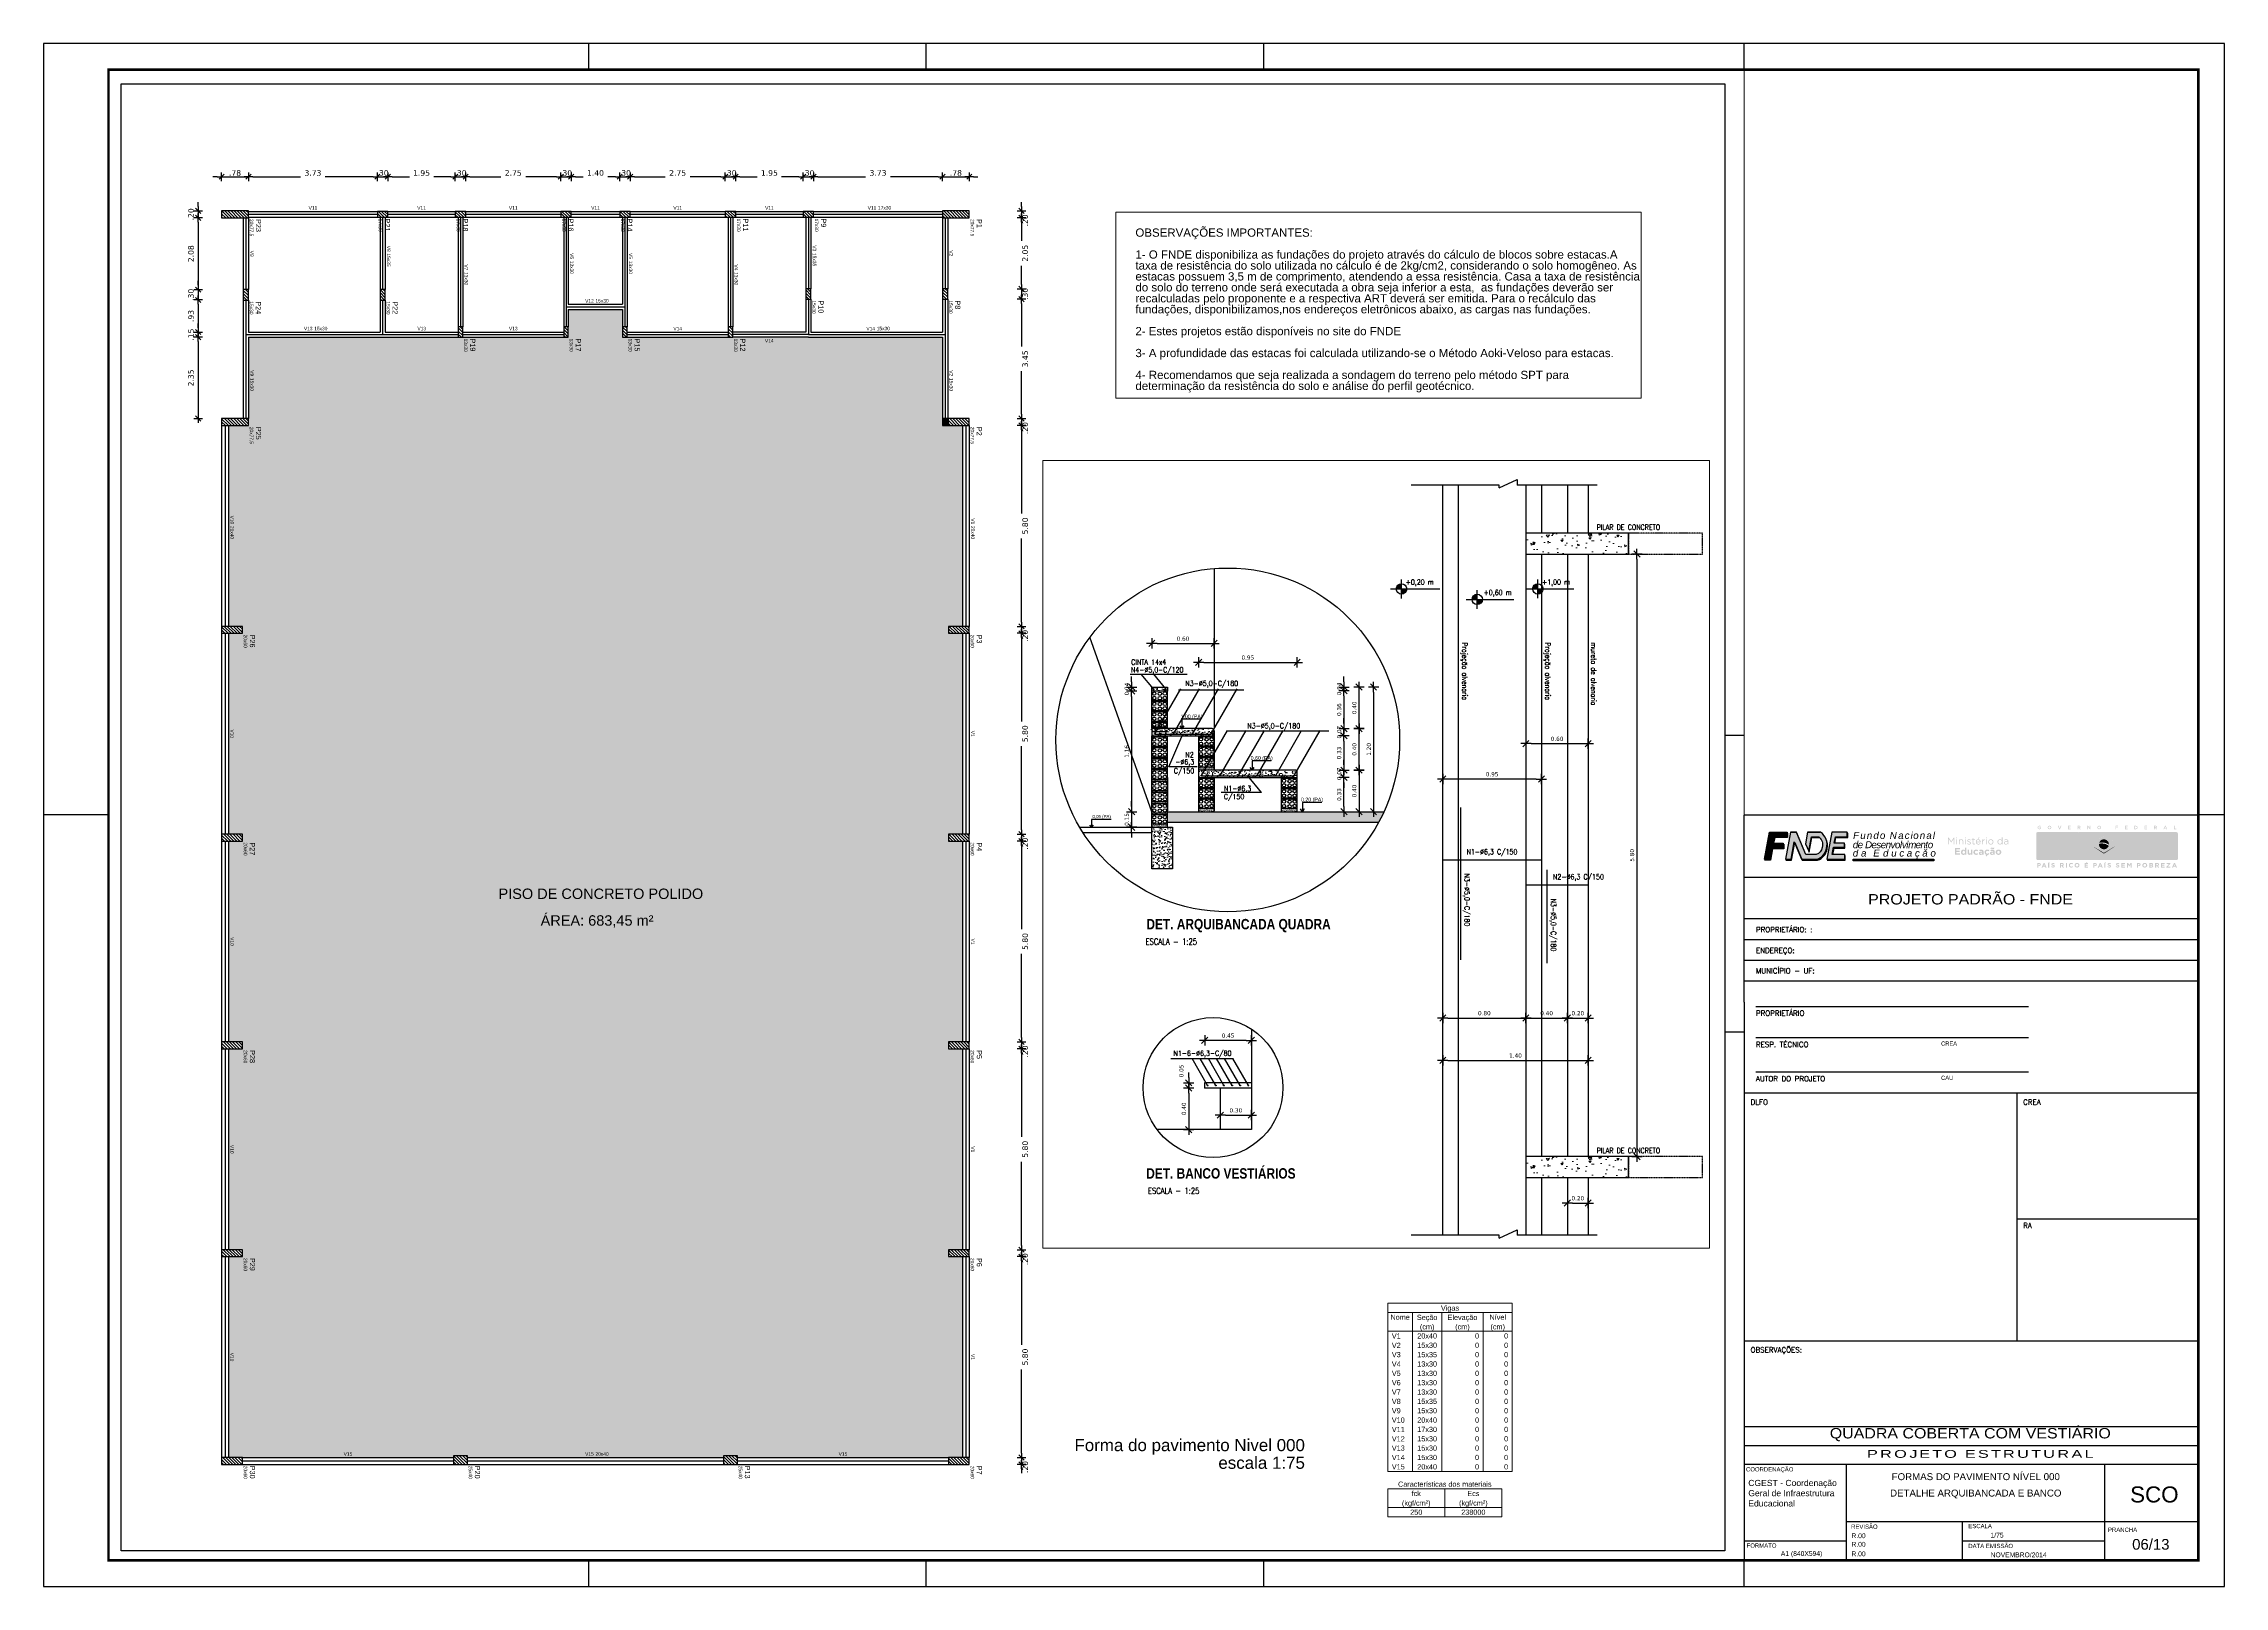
# Paper-space layout 'QCOB-VEST-SCO-06-R01' of a CAD drawing. Extents: x -254 to 586, y -217 to 377.
# The model-space entities are those that its viewports show. They can reach past a viewport. Long polylines and large blocks are cut down to what shows.
import ezdxf
from ezdxf.enums import TextEntityAlignment as Align

# ---------------------------------------------------------------- set-up
doc = ezdxf.new("R2010")
doc.units = 0
doc.header["$LTSCALE"] = 0.3
doc.header["$PDSIZE"] = 0.1
for name, pattern in [('CONTINU', [0]), ('DASHED', [0.75, 0.5, -0.25]), ('HIDDEN', [9.525, 6.35, -3.175])]:
    doc.linetypes.add(name, pattern=pattern)
doc.layers.get('0').update_dxf_attribs({"linetype": 'CONTINUOUS'})
doc.layers.get('Defpoints').update_dxf_attribs({"linetype": 'CONTINUOUS'})
for name, color, linetype in [('AR-PER', 5, 'CONTINU'), ('ARQ-CTA-1_025', 1, 'CONTINUOUS'), ('ARQ-CTA-1_100', 1, 'CONTINUOUS'), ('ARQ-PIS-VISTA2', 2, 'CONTINUOUS'), ('ARQ_ESTRUTURA', 5, 'CONTINUOUS'), ('ARQ_REBOCO', 4, 'CONTINUOUS'), ('ARQ_VISTA0', 8, 'CONTINUOUS'), ('AÇO', 2, 'CONTINUOUS'), ('BL-CRM-03', 6, 'CONTINUOUS'), ('BL-PRA-01', 1, 'CONTINUOUS'), ('BL-PRA-02', 6, 'CONTINUOUS'), ('Blocos', 5, 'CONTINUOUS'), ('cor', 7, 'CONTINUOUS'), ('COTA', 1, 'CONTINUOUS'), ('FO-Eixos', 5, 'CONTINUOUS'), ('FO-Pilares', 4, 'CONTINUOUS'), ('FO-Vigas', 1, 'CONTINUOUS'), ('FORMA', 6, 'CONTINUOUS'), ('HACHURA', 1, 'CONTINUOUS'), ('Nivel', 2, 'CONTINUOUS'), ('PAREDE', 4, 'CONTINUOUS'), ('PRA', 1, 'CONTINUOUS'), ('PROJEÇÃO', 8, 'HIDDEN'), ('TEXTO', 4, 'CONTINUOUS'), ('texto2', 3, 'CONTINUOUS'), ('VISTA1', 1, 'CONTINUOUS'), ('VISTA2', 3, 'CONTINUOUS')]:
    doc.layers.add(name, color=color, linetype=linetype)
for name, color, linetype, lineweight in [('DT-Título', 3, 'CONTINUOUS', 20), ('FO-Hachuras dos pilares', 9, 'CONTINUOUS', 5), ('FO-Textos das vigas', 7, 'CONTINUOUS', 5), ('FO-Textos dos pilares', 7, 'CONTINUOUS', 5), ('FO-Títulos', 1, 'CONTINUOUS', 20), ('futsal', 8, 'CONTINUOUS', 5), ('HAT', 8, 'CONTINUOUS', 15), ('LC-Textos', 3, 'CONTINUOUS', 20)]:
    doc.layers.add(name, color=color, linetype=linetype, lineweight=lineweight)
doc.layers.add('VPort', color=45, linetype='CONTINUOUS', plot=False)
doc.styles.add('A16', font='arial.ttf', dxfattribs={"height": 0.16})
doc.styles.add('A20', font='arial.ttf', dxfattribs={"height": 0.2})
doc.styles.add('A26', font='arial.ttf', dxfattribs={"height": 0.26})
doc.styles.add('A36', font='arial.ttf', dxfattribs={"height": 0.36})
doc.styles.add('A40', font='arial.ttf', dxfattribs={"width": 1.1, "height": 0.4})
doc.styles.add('A60', font='arial.ttf', dxfattribs={"height": 0.6})
doc.styles.add('Arial', font='arial.ttf')
doc.styles.add('DADÁ', font='techb___.ttf')
doc.styles.add('dls1', font='romans.shx')
doc.styles.add('FNDE', font='arial.ttf', dxfattribs={"height": 4.5})
doc.styles.add('FNDE Texto Cota 0025', font='verdana.ttf', dxfattribs={"height": 0.04})
doc.styles.add('FNDE Texto Cota 0100', font='verdana.ttf', dxfattribs={"height": 0.16})
doc.styles.add('R80', font='SIMPLEX.SHX', dxfattribs={"height": 0.2})
doc.dimstyles.new('FNDE 1-0025', dxfattribs={"dimscale": 5, "dimtxt": 0.04, "dimasz": 0.01, "dimexe": 0.15, "dimexo": 0.15, "dimgap": 0.005, "dimtad": 1, "dimzin": 1, "dimdsep": 46, "dimtxsty": 'FNDE Texto Cota 0025', "dimblk": 'tic', "dimcen": 0.015, "dimdle": 0.15, "dimse1": 1, "dimse2": 1, "dimclrd": 251, "dimclre": 251, "dimclrt": 256, "dimaunit": 1, "dimadec": 3, "dimazin": 0, "dimtfac": 1, "dimtix": 1, "dimtmove": 2, "dimatfit": 3, "dimfxl": 0.15, "dimtvp": 1, "dimtolj": 1, "dimtzin": 0, "dimarcsym": 0})
doc.dimstyles.new('FNDE 1-0100', dxfattribs={"dimscale": 2.5, "dimtxt": 0.16, "dimasz": 0.05, "dimexe": 0.15, "dimexo": 0.15, "dimgap": 0.05, "dimtad": 1, "dimzin": 4, "dimdsep": 46, "dimtxsty": 'FNDE Texto Cota 0100', "dimblk": 'tic', "dimcen": 0.15, "dimdle": 0.15, "dimse1": 1, "dimse2": 1, "dimclrd": 251, "dimclre": 251, "dimclrt": 256, "dimaunit": 1, "dimadec": 3, "dimazin": 0, "dimtfac": 1, "dimtix": 1, "dimtmove": 2, "dimatfit": 3, "dimldrblk": 'tic', "dimfxl": 0.15, "dimtvp": 1, "dimtolj": 1, "dimtzin": 0, "dimarcsym": 0})
pattern_1 = [(315, (832.953963, 241.40413), (0.044194174, 0.044194174), [])]

# ---------------------------------------------------------------- blocks, each defined once
blk = doc.blocks.new('pranchaA1')
at = {"color": 2}
for p, q in [((210, 584), (210, 594)), ((340, 584), (340, 594)), ((470, 584), (470, 594)), ((655, 584), (655, 594)), ((25, 297), (0, 297)), ((840, 297), (830, 297)), ((210, 0), (210, 10)), ((340, 0), (340, 10)), ((470, 0), (470, 10)), ((655, 0), (655, 10))]:
    blk.add_line(p, q, dxfattribs=at)
at = {"layer": 'BL-PRA-01'}
for p, q in [((840, 594), (0, 594)), ((0, 594), (0, 0)), ((840, 0), (840, 594)), ((0, 0), (840, 0))]:
    blk.add_line(p, q, dxfattribs=at)
at = {"layer": 'BL-PRA-02', "const_width": 1}
blk.add_lwpolyline([(830, 10), (830, 584), (25, 584), (25, 10)], close=True, dxfattribs=at)
blk = doc.blocks.new('A$C37230DFE')
at = {"true_color": 0x124700}
blk.add_hatch(color=88, dxfattribs=at).paths.add_polyline_path([(31.32, 5.35), (31.29, 5.41), (27.04, 2.86), (22.8, 5.41), (22.77, 5.36), (27.04, 2.57)])
at = {"layer": 'cor'}
h = blk.add_hatch(color=88, dxfattribs=at)
h.set_gradient(color1=(18, 71, 0), color2=(43, 173, 0), rotation=45, tint=1)
h.paths.add_polyline_path([(8.21, 5.85, 0.866951), (7.38, 11.17), (0.57, 11.17, 0.414214), (0, 10.6), (0, 0.57, 0.414214), (0.57, 0), (7.45, 0, 0.912014)])
h.paths.add_polyline_path([(5.96, 2.78), (3.67, 2.78), (3.67, 4.38), (5.96, 4.38, -1)], flags=16)
h.paths.add_polyline_path([(5.67, 6.79), (3.67, 6.79), (3.67, 8.39), (5.67, 8.39, -1)], flags=16)
at = {"layer": 'cor', "true_color": 0xf7d426}
h = blk.add_hatch(color=40, dxfattribs=at)
h.paths.add_polyline_path([(51.23, 3.78, 0.414214), (51.81, 3.21), (56.01, 3.21, -0.414214), (56.58, 2.64), (56.58, 10.6, 0.414214), (56.01, 11.17), (50.66, 11.17, -0.414214), (51.23, 10.6)])
h.paths.add_polyline_path([(47.57, 10.6, -0.414214), (48.14, 11.17), (46.36, 11.17, -0.414214), (46.94, 10.6), (46.94, 0.57, -0.414214), (46.36, 0), (48.14, 0, -0.414214), (47.57, 0.57)])
h.paths.add_polyline_path([(18.92, 3.78), (20.9, 0.91), (22.8, 5.41), (21.32, 6.3), (23.8, 7.79), (25.07, 10.82, -0.301755), (25.6, 11.17), (16.6, 11.17, -0.047823), (18.31, 10.95, -0.713696)])
h.paths.add_polyline_path([(14.42, 5.81), (16.25, 5.81, 1), (16.25, 8.1), (14.42, 8.1)])
h.paths.add_polyline_path([(17.65, 0, -0.246669), (17.18, 0.25), (15.26, 3.04, 0.736091), (14.42, 2.78), (14.42, 0.57, -0.414214), (13.85, 0)])
h.paths.add_polyline_path([(5.96, 2.78, 1), (5.96, 4.38), (3.67, 4.38), (3.67, 2.78)])
h.paths.add_polyline_path([(3.67, 8.39), (3.67, 6.79), (5.67, 6.79, 1), (5.67, 8.39)])
h.paths.add_polyline_path([(25.54, 1.72, 0.301755), (25.01, 1.37), (24.58, 0.35, -0.301755), (24.05, 0), (30.04, 0, -0.301755), (29.51, 0.35), (29.08, 1.37, 0.301755), (28.55, 1.72)])
h.paths.add_polyline_path([(11.21, 11.17), (7.38, 11.17, -0.866951), (8.21, 5.85, -0.878048), (7.67, 0), (11.21, 0, -0.414214), (10.64, 0.57), (10.64, 10.6, -0.414214)])
at = {"layer": 'cor'}
h = blk.add_hatch(color=88, dxfattribs=at)
h.set_gradient(color1=(18, 71, 0), color2=(43, 173, 0), rotation=45, tint=1)
h.paths.add_polyline_path([(10.64, 0.57, 0.414214), (11.21, 0), (13.85, 0, 0.414214), (14.42, 0.57), (14.42, 2.78, -0.736091), (15.26, 3.04), (17.18, 0.25, 0.246669), (17.65, 0), (20.95, 0, -0.536387), (20.68, 0.4), (20.9, 0.91), (18.92, 3.78, 0.713696), (18.31, 10.95, 0.062724), (16.06, 11.17), (11.21, 11.17, 0.414214), (10.64, 10.6)])
h.paths.add_polyline_path([(14.42, 5.81), (14.42, 8.1), (16.25, 8.1, -1), (16.25, 5.81)], flags=16)
h = blk.add_hatch(color=88, dxfattribs=at)
h.set_gradient(color1=(18, 71, 0), color2=(43, 173, 0), rotation=45, tint=1)
h.paths.add_polyline_path([(25.01, 1.37, -0.301755), (25.54, 1.72), (28.55, 1.72, -0.301755), (29.08, 1.37), (29.51, 0.35, 0.301755), (30.04, 0), (33.14, 0, 0.536387), (33.4, 0.4), (31.29, 5.41), (27.04, 2.86), (22.8, 5.41), (20.68, 0.4, 0.536387), (20.95, 0), (24.05, 0, 0.301755), (24.58, 0.35)])
h.paths.add_polyline_path([(30.29, 7.79), (29.01, 10.82, 0.301755), (28.49, 11.17), (25.6, 11.17, 0.301755), (25.07, 10.82), (23.8, 7.79), (27.04, 9.73)])
h = blk.add_hatch(color=40, dxfattribs=at)
h.set_gradient(color1=(243, 175, 18), color2=(255, 127, 0), rotation=270, tint=1, name='HEMISPHERICAL')
h.paths.add_polyline_path([(32.77, 6.3), (27.04, 9.73), (21.32, 6.3), (27.04, 2.86)])
h.paths.add_polyline_path([(25.04, 6.3, -1), (29.05, 6.3, -1)], flags=16)
at = {"layer": 'cor', "true_color": 0xf4df43}
h = blk.add_hatch(color=53, dxfattribs=at)
edge = h.paths.add_edge_path()
edge.add_spline(control_points=[(34.58, 3.77), (34.78, 3.62), (35.52, 3.12), (36.88, 2.79), (38.17, 2.69), (38.99, 2.88), (39.12, 3.39), (38.68, 3.71), (37.91, 3.94), (36.45, 4.17), (34.63, 4.69), (33.05, 5.89), (32.76, 7.37), (32.87, 8.7), (33.47, 9.92), (34.44, 10.67), (35.02, 10.98), (35.79, 11.17)], knot_values=[0.065919, 0.065919, 0.065919, 0.065919, 0.132216, 0.300366, 0.426053, 0.481008, 0.522695, 0.580041, 0.634819, 0.765803, 0.969397, 1.125194, 1.241711, 1.336641, 1.472206, 1.56492, 1.65521, 1.65521, 1.65521, 1.65521], degree=3, periodic=0)
edge.add_line((35.79, 11.17), (28.49, 11.17))
edge.add_arc((28.49, 10.6), 0.573, 22.83419, 90, ccw=False)
edge.add_line((29.01, 10.82), (30.29, 7.79))
edge.add_line((30.29, 7.79), (32.77, 6.3))
edge.add_line((32.77, 6.3), (31.29, 5.41))
edge.add_line((31.29, 5.41), (32.64, 2.21))
edge.add_line((32.64, 2.21), (33.8, 3.66))
edge.add_arc((34.24, 3.32), 0.566, 53.72097, 142.03639, ccw=False)
edge = h.paths.add_edge_path()
edge.add_arc((43.84, 10.6), 0.573, 90, 180, ccw=False)
edge.add_line((43.84, 11.17), (39.74, 11.17))
edge.add_arc((38.53, 4.87), 6.42, 51.05193, 79.14434, ccw=False)
edge.add_line((42.56, 9.86), (41.06, 7.76))
edge.add_arc((40.59, 8.1), 0.573, 236.57868, 324.34013, ccw=False)
edge.add_spline(control_points=[(40.28, 7.62), (39.93, 7.85), (38.98, 8.29), (37.71, 8.46), (36.5, 8.37), (36.64, 7.6), (37.83, 7.2), (39.79, 6.93), (42.33, 5.95), (43.05, 3.55), (42.37, 1.28), (41.14, 0.44), (39.77, 0)], knot_values=[0.044554, 0.044554, 0.044554, 0.044554, 0.150842, 0.328725, 0.389861, 0.448625, 0.477745, 0.709396, 0.965606, 1.159666, 1.316654, 1.549437, 1.549437, 1.549437, 1.549437], degree=3, periodic=0)
edge.add_line((39.77, 0), (43.84, 0))
edge.add_arc((43.84, 0.57), 0.573, 180, 270, ccw=False)
edge.add_line((43.27, 0.57), (43.27, 10.6))
edge = h.paths.add_edge_path()
edge.add_spline(control_points=[(35.98, 0), (35.14, 0.13), (34.27, 0.39), (33.5, 0.77), (33.15, 0.99)], knot_values=[0.075756, 0.075756, 0.075756, 0.075756, 0.2593, 0.320309, 0.320309, 0.320309, 0.320309], degree=3, periodic=0)
edge.add_line((33.15, 0.99), (33.4, 0.4))
edge.add_arc((33.14, 0.29), 0.286, -90, 22.83419, ccw=False)
edge.add_line((33.14, 0), (35.98, 0))
at = {"layer": 'cor'}
h = blk.add_hatch(color=88, dxfattribs=at)
h.set_gradient(color1=(18, 71, 0), color2=(43, 173, 0), rotation=45, tint=1)
edge = h.paths.add_edge_path()
edge.add_spline(control_points=[(39.77, 0), (41.14, 0.44), (42.37, 1.28), (43.05, 3.55), (42.33, 5.95), (39.79, 6.93), (37.83, 7.2), (36.64, 7.6), (36.5, 8.37), (37.71, 8.46), (38.98, 8.29), (39.93, 7.85), (40.28, 7.62)], knot_values=[0.044554, 0.044554, 0.044554, 0.044554, 0.277337, 0.434326, 0.628385, 0.884595, 1.116246, 1.145366, 1.20413, 1.265267, 1.443149, 1.549437, 1.549437, 1.549437, 1.549437], degree=3, periodic=0)
edge.add_arc((40.59, 8.1), 0.573, 236.57868, 324.34013)
edge.add_line((41.06, 7.76), (42.56, 9.86))
edge.add_arc((38.53, 4.87), 6.42, 51.05193, 79.14434)
edge.add_line((39.74, 11.17), (35.79, 11.17))
edge.add_spline(control_points=[(35.79, 11.17), (35.02, 10.98), (34.44, 10.67), (33.47, 9.92), (32.87, 8.7), (32.76, 7.37), (33.05, 5.89), (34.63, 4.69), (36.45, 4.17), (37.91, 3.94), (38.68, 3.71), (39.12, 3.39), (38.99, 2.88), (38.17, 2.69), (36.88, 2.79), (35.52, 3.12), (34.78, 3.62), (34.58, 3.77)], knot_values=[0.065919, 0.065919, 0.065919, 0.065919, 0.15621, 0.248924, 0.384488, 0.479419, 0.595936, 0.751732, 0.955327, 1.08631, 1.141089, 1.198434, 1.240121, 1.295076, 1.420763, 1.588913, 1.65521, 1.65521, 1.65521, 1.65521], degree=3, periodic=0)
edge.add_arc((34.24, 3.32), 0.566, 53.72097, 142.03639)
edge.add_line((33.8, 3.66), (32.64, 2.21))
edge.add_line((32.64, 2.21), (33.15, 0.99))
edge.add_spline(control_points=[(33.15, 0.99), (33.5, 0.77), (34.27, 0.39), (35.14, 0.13), (35.98, 0)], knot_values=[0.075756, 0.075756, 0.075756, 0.075756, 0.136765, 0.320309, 0.320309, 0.320309, 0.320309], degree=3, periodic=0)
edge.add_line((35.98, 0), (39.77, 0))
h = blk.add_hatch(color=88, dxfattribs=at)
h.set_gradient(color1=(18, 71, 0), color2=(43, 173, 0), rotation=45, tint=1)
h.paths.add_polyline_path([(46.94, 10.6, 0.414214), (46.36, 11.17), (43.84, 11.17, 0.414214), (43.27, 10.6), (43.27, 0.57, 0.414214), (43.84, 0), (46.36, 0, 0.414214), (46.94, 0.57)])
h = blk.add_hatch(color=88, dxfattribs=at)
h.set_gradient(color1=(18, 71, 0), color2=(43, 173, 0), rotation=45, tint=1)
h.paths.add_polyline_path([(51.23, 10.6, 0.414214), (50.66, 11.17), (48.14, 11.17, 0.414214), (47.57, 10.6), (47.57, 0.57, 0.414214), (48.14, 0), (56.01, 0, 0.414214), (56.58, 0.57), (56.58, 2.64, 0.414214), (56.01, 3.21), (51.81, 3.21, -0.414214), (51.23, 3.78)])
h = blk.add_hatch(color=171, dxfattribs=at)
h.set_gradient(color1=(102, 140, 255), color2=(10, 65, 153), rotation=270, tint=1, name='HEMISPHERICAL')
h.paths.add_polyline_path([(25.14, 6.91, -0.20647), (29.04, 6.13, 0.021018), (29.05, 6.3, 0.855475)])
h.paths.add_polyline_path([(28.97, 5.76, 0.224005), (25.05, 6.54, 0.030255), (25.04, 6.3, 0.871589)])
blk = doc.blocks.new('FNDE')
blk.add_hatch(color=30).paths.add_polyline_path([(32.94, 0.01), (32.94, -0.57), (62.84, -0.57), (62.84, 0.01)])
at = {"layer": 'BL-CRM-03'}
blk.add_hatch(color=170, dxfattribs=at).paths.add_polyline_path([(3.19, 5.92), (3.63, 8.34), (8.4, 8.34), (8.4, 10.02), (1.85, 10.02), (0, 0), (2.1, 0), (2.88, 4.23), (6.97, 4.23), (6.97, 5.92)])
h = blk.add_hatch(color=170, dxfattribs=at)
h.paths.add_polyline_path([(1.85, 10.02), (0, 0), (2.1, 0), (2.88, 4.23), (6.97, 4.23), (6.97, 5.92), (3.19, 5.92), (3.63, 8.34), (8.4, 8.34), (8.4, 10.02)], flags=17)
h.paths.add_polyline_path([(1.85, 10.02), (0, 0)], flags=0)
h.paths.add_polyline_path([(0, 0), (1.85, 10.02), (8.4, 10.02), (8.4, 8.34), (3.63, 8.34), (3.19, 5.92), (6.97, 5.92), (6.97, 4.23), (2.88, 4.23), (2.1, 0)], flags=17)
h = blk.add_hatch(color=170, dxfattribs=at)
h.paths.add_polyline_path([(1.85, 10.02), (0, 0), (2.1, 0), (2.88, 4.23), (6.97, 4.23), (6.97, 5.92), (3.19, 5.92), (3.63, 8.34), (8.4, 8.34), (8.4, 10.02)], flags=17)
h.paths.add_polyline_path([(1.85, 10.02), (0, 0)], flags=0)
h.paths.add_polyline_path([(0, 0), (1.85, 10.02), (8.4, 10.02), (8.4, 8.34), (3.63, 8.34), (3.19, 5.92), (6.97, 5.92), (6.97, 4.23), (2.88, 4.23), (2.1, 0)], flags=17)
h = blk.add_hatch(color=170, dxfattribs=at)
h.paths.add_polyline_path([(1.85, 10.02), (0, 0), (2.1, 0), (2.88, 4.23), (6.97, 4.23), (6.97, 5.92), (3.19, 5.92), (3.63, 8.34), (8.4, 8.34), (8.4, 10.02)], flags=17)
h.paths.add_polyline_path([(1.85, 10.02), (0, 0)], flags=0)
h.paths.add_polyline_path([(0, 0), (1.85, 10.02), (8.4, 10.02), (8.4, 8.34), (3.63, 8.34), (3.19, 5.92), (6.97, 5.92), (6.97, 4.23), (2.88, 4.23), (2.1, 0)], flags=17)
h = blk.add_hatch(color=170, dxfattribs=at)
h.paths.add_polyline_path([(1.85, 10.02), (0, 0), (2.1, 0), (2.88, 4.23), (6.97, 4.23), (6.97, 5.92), (3.19, 5.92), (3.63, 8.34), (8.4, 8.34), (8.4, 10.02)], flags=17)
h.paths.add_polyline_path([(1.85, 10.02), (0, 0)], flags=0)
h.paths.add_polyline_path([(0, 0), (1.85, 10.02), (8.4, 10.02), (8.4, 8.34), (3.63, 8.34), (3.19, 5.92), (6.97, 5.92), (6.97, 4.23), (2.88, 4.23), (2.1, 0)], flags=17)
h = blk.add_hatch(color=7, dxfattribs=at)
h.paths.add_polyline_path([(8.58, 7.99), (8.58, 9.68), (8.4, 9.68), (8.4, 8.34), (3.63, 8.34), (3.19, 5.92), (3.43, 5.92), (3.81, 7.99)])
h.paths.add_polyline_path([(2.88, 4.23), (2.1, 0), (0.24, 0), (0.18, -0.35), (2.28, -0.35), (3.06, 3.89), (7.15, 3.89), (7.15, 5.57), (6.97, 5.57), (6.97, 4.23)])
h = blk.add_hatch(color=170, dxfattribs=at)
h.paths.add_polyline_path([(11.84, 10.02), (9.64, 10.02), (7.79, 0), (9.89, 0), (11.08, 6.48), (11.25, 6.08), (11.26, 6.13), (13.83, 0), (19.53, 0, 0.279763), (23.06, 4.02, 0.314697), (20.79, 10.02), (16.02, 10.02), (15.21, 5.65), (16.43, 2.97), (17.42, 8.34), (20.21, 8.34, -0.285658), (21.4, 4.38, -0.266372), (19.24, 1.69), (15.32, 1.69)])
h.paths.add_polyline_path([(23.09, 0), (29.79, 0), (29.79, 1.69), (25.12, 1.69), (25.63, 4.43), (29.67, 4.43), (29.67, 5.9), (25.9, 5.9), (26.35, 8.34), (30.72, 8.34), (30.72, 10.02), (24.94, 10.02)])
h = blk.add_hatch(color=7, dxfattribs=at)
h.paths.add_polyline_path([(10.07, -0.35), (11.25, 6.08), (11.08, 6.48), (9.89, 0), (8.03, 0), (7.97, -0.35)])
h.paths.add_polyline_path([(19.7, -0.35, 0.279763), (23.23, 3.68, 0.192498), (22.69, 7.8, -0.174547), (23.06, 4.02, -0.279763), (19.53, 0), (13.83, 0), (13.97, -0.35)])
h.paths.add_polyline_path([(17.6, 7.99), (20.39, 7.99, -0.080504), (21.19, 7.02, 0.105578), (20.21, 8.34), (17.42, 8.34), (16.44, 3), (16.61, 2.63)])
h = blk.add_hatch(color=7, dxfattribs=at)
h.paths.add_polyline_path([(30.9, 7.99), (30.9, 9.68), (30.72, 9.68), (30.72, 8.34), (26.35, 8.34), (25.9, 5.9), (26.14, 5.9), (26.53, 7.99)])
h.paths.add_polyline_path([(29.85, 4.09), (29.85, 5.55), (29.67, 5.55), (29.67, 4.43), (25.63, 4.43), (25.12, 1.69), (25.36, 1.69), (25.81, 4.09)])
h.paths.add_polyline_path([(29.97, -0.35), (29.97, 1.34), (29.79, 1.34), (29.79, 0), (23.34, 0), (23.27, -0.35)])
at = {"color": 170}
for p, q in [((9.78, 10.02), (11.84, 10.02)), ((16.02, 10.02), (20.65, 10.02)), ((6.97, 5.92), (6.97, 4.23))]:
    blk.add_line(p, q, dxfattribs=at)
for points in [[(1.85, 10.02), (0, 0), (1.85, 10.02), (8.4, 10.02), (8.4, 8.34), (3.63, 8.34), (3.19, 5.92), (6.97, 5.92), (6.97, 4.23), (2.88, 4.23), (2.1, 0), (0, 0)], [(15.36, 1.69), (12.01, 9.68), (11.98, 9.68)]]:
    blk.add_lwpolyline(points, dxfattribs=at)
at = {"color": 7}
for points in [[(8.4, 9.68), (8.58, 9.68), (8.58, 7.99), (3.81, 7.99), (3.43, 5.92)], [(26.14, 5.9), (26.53, 7.99), (30.9, 7.99), (30.9, 9.68), (30.72, 9.68)], [(6.97, 5.57), (7.15, 5.57), (7.15, 3.89), (3.06, 3.89), (2.28, -0.35), (0.18, -0.35), (0.24, 0)], [(23.34, 0), (23.27, -0.35), (29.97, -0.35), (29.97, 1.34), (29.79, 1.34)], [(25.36, 1.69), (25.81, 4.09), (29.85, 4.09), (29.85, 5.55), (29.67, 5.55)]]:
    blk.add_lwpolyline(points, dxfattribs=at)
at = {"color": 170}
blk.add_lwpolyline([(23.03, 3.94, 0.319097), (20.79, 10.02), (16.02, 10.02), (15.21, 5.65), (16.43, 2.97), (17.42, 8.34), (20.21, 8.34, -0.285658), (21.4, 4.38, -0.266372), (19.24, 1.69), (15.32, 1.69), (11.84, 10.02), (9.64, 10.02), (7.79, 0), (9.89, 0), (11.08, 6.48), (13.79, 0), (19.53, 0, 0.284541), (23.07, 4.11)], format="xyb", dxfattribs=at)
blk.add_lwpolyline([(30.72, 10.02), (24.94, 10.02), (23.09, 0), (29.79, 0), (29.79, 1.69), (25.12, 1.69), (25.63, 4.43), (29.67, 4.43), (29.67, 5.9), (25.9, 5.9), (26.35, 8.34), (30.72, 8.34)], close=True, dxfattribs=at)
at = {"color": 7}
for points in [[(8.03, 0), (7.97, -0.35), (10.07, -0.35), (11.26, 6.13), (13.97, -0.35), (19.7, -0.35, 0.284541), (23.25, 3.77)], [(16.44, 3), (16.61, 2.63), (17.6, 7.99), (20.39, 7.99, -0.080504), (21.19, 7.02)], [(23.21, 3.59, 0.196648), (22.69, 7.8, 0.196648)]]:
    blk.add_lwpolyline(points, format="xyb", dxfattribs=at)
at = {"color": 30}
blk.add_lwpolyline([(32.94, 0.01), (62.84, 0.01), (62.84, -0.57), (32.94, -0.57)], close=True, dxfattribs=at)
at = {"color": 7, "char_height": 2.6, "width": 43.2283, "attachment_point": 1, "style": 'FNDE'}
for s, insert in [('{\\fArial|b0|i1|c238|p34;\\T1.2;Fundo Nacional\\fArial|b0|i0|c238|p34;\\T1; }', (32.88, 10.11)), ('{\\fArial|b0|i1|c0|p34;\\T0.9;de Desenvolvimento}', (32.77, 6.66)), ('{\\fArial|b0|i1|c238|p34;\\T1.5;da Educaçăo\\T1.4; }', (32.77, 3.57))]:
    blk.add_mtext(s, dxfattribs=dict(at, insert=insert))
blk = doc.blocks.new('CARIMBO')
h = blk.add_hatch(color=256)
edge = h.paths.add_edge_path()
edge.add_spline(control_points=[(753.168, 739.335), (753.168, 739.335), (753.192, 739.335), (753.192, 739.335), (753.192, 739.335), (753.192, 739.335), (753.192, 739.222), (753.192, 739.222), (753.192, 739.222), (753.192, 739.222), (753.263, 739.222), (753.263, 739.222), (753.263, 739.222), (753.263, 739.222), (753.263, 739.2), (753.263, 739.2), (753.263, 739.2), (753.263, 739.2), (753.168, 739.2), (753.168, 739.2), (753.168, 739.2), (753.168, 739.2), (753.168, 739.335), (753.168, 739.335)], knot_values=[0, 0, 0, 0, 0.142857, 0.142857, 0.142857, 0.142957, 0.285714, 0.285714, 0.285714, 0.285814, 0.428571, 0.428571, 0.428571, 0.428671, 0.571429, 0.571429, 0.571429, 0.571529, 0.714286, 0.714286, 0.714286, 0.714386, 1, 1, 1, 1], degree=3, periodic=0)
edge = h.paths.add_edge_path()
edge.add_spline(control_points=[(752.827, 739.336), (752.827, 739.336), (752.849, 739.336), (752.849, 739.336), (752.849, 739.336), (752.849, 739.336), (752.908, 739.2), (752.908, 739.2), (752.908, 739.2), (752.908, 739.2), (752.883, 739.2), (752.883, 739.2), (752.883, 739.2), (752.883, 739.2), (752.869, 739.233), (752.869, 739.233), (752.869, 739.233), (752.869, 739.233), (752.805, 739.233), (752.805, 739.233), (752.805, 739.233), (752.805, 739.233), (752.792, 739.2), (752.792, 739.2), (752.792, 739.2), (752.792, 739.2), (752.767, 739.2), (752.767, 739.2), (752.767, 739.2), (752.767, 739.2), (752.827, 739.336), (752.827, 739.336)], knot_values=[0, 0, 0, 0, 0.111111, 0.111111, 0.111111, 0.111211, 0.222222, 0.222222, 0.222222, 0.222322, 0.333333, 0.333333, 0.333333, 0.333433, 0.444444, 0.444444, 0.444444, 0.444544, 0.555556, 0.555556, 0.555556, 0.555656, 0.666667, 0.666667, 0.666667, 0.666767, 0.777778, 0.777778, 0.777778, 0.777878, 1, 1, 1, 1], degree=3, periodic=0)
edge = h.paths.add_edge_path(flags=16)
edge.add_spline(control_points=[(752.861, 739.254), (752.861, 739.254), (752.837, 739.308), (752.837, 739.308), (752.837, 739.308), (752.837, 739.308), (752.814, 739.254), (752.814, 739.254), (752.814, 739.254), (752.814, 739.254), (752.861, 739.254), (752.861, 739.254)], knot_values=[0, 0, 0, 0, 0.25, 0.25, 0.25, 0.2501, 0.5, 0.5, 0.5, 0.5001, 1, 1, 1, 1], degree=3, periodic=0)
edge = h.paths.add_edge_path()
edge.add_spline(control_points=[(752.403, 739.335), (752.403, 739.335), (752.463, 739.335), (752.463, 739.335), (752.463, 739.335), (752.48, 739.335), (752.493, 739.33), (752.502, 739.322), (752.502, 739.322), (752.509, 739.315), (752.513, 739.305), (752.513, 739.293), (752.513, 739.293), (752.513, 739.293), (752.513, 739.292), (752.513, 739.292), (752.513, 739.292), (752.513, 739.27), (752.5, 739.257), (752.481, 739.251), (752.481, 739.251), (752.481, 739.251), (752.517, 739.2), (752.517, 739.2), (752.517, 739.2), (752.517, 739.2), (752.489, 739.2), (752.489, 739.2), (752.489, 739.2), (752.489, 739.2), (752.456, 739.247), (752.456, 739.247), (752.456, 739.247), (752.456, 739.247), (752.456, 739.247), (752.456, 739.247), (752.456, 739.247), (752.456, 739.247), (752.426, 739.247), (752.426, 739.247), (752.426, 739.247), (752.426, 739.247), (752.426, 739.2), (752.426, 739.2), (752.426, 739.2), (752.426, 739.2), (752.403, 739.2), (752.403, 739.2), (752.403, 739.2), (752.403, 739.2), (752.403, 739.335), (752.403, 739.335)], knot_values=[0, 0, 0, 0, 0.071429, 0.071429, 0.071429, 0.071529, 0.142857, 0.142857, 0.142857, 0.142957, 0.214286, 0.214286, 0.214286, 0.214386, 0.285714, 0.285714, 0.285714, 0.285814, 0.357143, 0.357143, 0.357143, 0.357243, 0.428571, 0.428571, 0.428571, 0.428671, 0.5, 0.5, 0.5, 0.5001, 0.571429, 0.571429, 0.571429, 0.571529, 0.642857, 0.642857, 0.642857, 0.642957, 0.714286, 0.714286, 0.714286, 0.714386, 0.785714, 0.785714, 0.785714, 0.785814, 0.857143, 0.857143, 0.857143, 0.857243, 1, 1, 1, 1], degree=3, periodic=0)
edge = h.paths.add_edge_path(flags=16)
edge.add_spline(control_points=[(752.461, 739.268), (752.478, 739.268), (752.489, 739.277), (752.489, 739.291), (752.489, 739.291), (752.489, 739.291), (752.489, 739.291), (752.489, 739.291), (752.489, 739.291), (752.489, 739.306), (752.478, 739.314), (752.461, 739.314), (752.461, 739.314), (752.461, 739.314), (752.426, 739.314), (752.426, 739.314), (752.426, 739.314), (752.426, 739.314), (752.426, 739.268), (752.426, 739.268), (752.426, 739.268), (752.426, 739.268), (752.461, 739.268), (752.461, 739.268)], knot_values=[0, 0, 0, 0, 0.142857, 0.142857, 0.142857, 0.142957, 0.285714, 0.285714, 0.285714, 0.285814, 0.428571, 0.428571, 0.428571, 0.428671, 0.571429, 0.571429, 0.571429, 0.571529, 0.714286, 0.714286, 0.714286, 0.714386, 1, 1, 1, 1], degree=3, periodic=0)
edge = h.paths.add_edge_path()
edge.add_spline(control_points=[(752.037, 739.335), (752.037, 739.335), (752.137, 739.335), (752.137, 739.335), (752.137, 739.335), (752.137, 739.335), (752.137, 739.314), (752.137, 739.314), (752.137, 739.314), (752.137, 739.314), (752.06, 739.314), (752.06, 739.314), (752.06, 739.314), (752.06, 739.314), (752.06, 739.279), (752.06, 739.279), (752.06, 739.279), (752.06, 739.279), (752.128, 739.279), (752.128, 739.279), (752.128, 739.279), (752.128, 739.279), (752.128, 739.258), (752.128, 739.258), (752.128, 739.258), (752.128, 739.258), (752.06, 739.258), (752.06, 739.258), (752.06, 739.258), (752.06, 739.258), (752.06, 739.222), (752.06, 739.222), (752.06, 739.222), (752.06, 739.222), (752.138, 739.222), (752.138, 739.222), (752.138, 739.222), (752.138, 739.222), (752.138, 739.2), (752.138, 739.2), (752.138, 739.2), (752.138, 739.2), (752.037, 739.2), (752.037, 739.2), (752.037, 739.2), (752.037, 739.2), (752.037, 739.335), (752.037, 739.335)], knot_values=[0, 0, 0, 0, 0.076923, 0.076923, 0.076923, 0.077023, 0.153846, 0.153846, 0.153846, 0.153946, 0.230769, 0.230769, 0.230769, 0.230869, 0.307692, 0.307692, 0.307692, 0.307792, 0.384615, 0.384615, 0.384615, 0.384715, 0.461538, 0.461538, 0.461538, 0.461638, 0.538462, 0.538462, 0.538462, 0.538562, 0.615385, 0.615385, 0.615385, 0.615485, 0.692308, 0.692308, 0.692308, 0.692408, 0.769231, 0.769231, 0.769231, 0.769331, 0.846154, 0.846154, 0.846154, 0.846254, 1, 1, 1, 1], degree=3, periodic=0)
edge = h.paths.add_edge_path()
edge.add_spline(control_points=[(751.649, 739.335), (751.649, 739.335), (751.699, 739.335), (751.699, 739.335), (751.699, 739.335), (751.742, 739.335), (751.771, 739.306), (751.771, 739.268), (751.771, 739.268), (751.771, 739.268), (751.771, 739.268), (751.771, 739.268), (751.771, 739.268), (751.771, 739.23), (751.742, 739.2), (751.699, 739.2), (751.699, 739.2), (751.699, 739.2), (751.649, 739.2), (751.649, 739.2), (751.649, 739.2), (751.649, 739.2), (751.649, 739.335), (751.649, 739.335)], knot_values=[0, 0, 0, 0, 0.142857, 0.142857, 0.142857, 0.142957, 0.285714, 0.285714, 0.285714, 0.285814, 0.428571, 0.428571, 0.428571, 0.428671, 0.571429, 0.571429, 0.571429, 0.571529, 0.714286, 0.714286, 0.714286, 0.714386, 1, 1, 1, 1], degree=3, periodic=0)
edge = h.paths.add_edge_path(flags=16)
edge.add_spline(control_points=[(751.699, 739.222), (751.728, 739.222), (751.746, 739.241), (751.746, 739.267), (751.746, 739.267), (751.746, 739.267), (751.746, 739.268), (751.746, 739.268), (751.746, 739.268), (751.746, 739.294), (751.728, 739.314), (751.699, 739.314), (751.699, 739.314), (751.699, 739.314), (751.673, 739.314), (751.673, 739.314), (751.673, 739.314), (751.673, 739.314), (751.673, 739.222), (751.673, 739.222), (751.673, 739.222), (751.673, 739.222), (751.699, 739.222), (751.699, 739.222)], knot_values=[0, 0, 0, 0, 0.142857, 0.142857, 0.142857, 0.142957, 0.285714, 0.285714, 0.285714, 0.285814, 0.428571, 0.428571, 0.428571, 0.428671, 0.571429, 0.571429, 0.571429, 0.571529, 0.714286, 0.714286, 0.714286, 0.714386, 1, 1, 1, 1], degree=3, periodic=0)
edge = h.paths.add_edge_path()
edge.add_spline(control_points=[(751.283, 739.335), (751.283, 739.335), (751.383, 739.335), (751.383, 739.335), (751.383, 739.335), (751.383, 739.335), (751.383, 739.314), (751.383, 739.314), (751.383, 739.314), (751.383, 739.314), (751.307, 739.314), (751.307, 739.314), (751.307, 739.314), (751.307, 739.314), (751.307, 739.279), (751.307, 739.279), (751.307, 739.279), (751.307, 739.279), (751.375, 739.279), (751.375, 739.279), (751.375, 739.279), (751.375, 739.279), (751.375, 739.258), (751.375, 739.258), (751.375, 739.258), (751.375, 739.258), (751.307, 739.258), (751.307, 739.258), (751.307, 739.258), (751.307, 739.258), (751.307, 739.222), (751.307, 739.222), (751.307, 739.222), (751.307, 739.222), (751.384, 739.222), (751.384, 739.222), (751.384, 739.222), (751.384, 739.222), (751.384, 739.2), (751.384, 739.2), (751.384, 739.2), (751.384, 739.2), (751.283, 739.2), (751.283, 739.2), (751.283, 739.2), (751.283, 739.2), (751.283, 739.335), (751.283, 739.335)], knot_values=[0, 0, 0, 0, 0.076923, 0.076923, 0.076923, 0.077023, 0.153846, 0.153846, 0.153846, 0.153946, 0.230769, 0.230769, 0.230769, 0.230869, 0.307692, 0.307692, 0.307692, 0.307792, 0.384615, 0.384615, 0.384615, 0.384715, 0.461538, 0.461538, 0.461538, 0.461638, 0.538462, 0.538462, 0.538462, 0.538562, 0.615385, 0.615385, 0.615385, 0.615485, 0.692308, 0.692308, 0.692308, 0.692408, 0.769231, 0.769231, 0.769231, 0.769331, 0.846154, 0.846154, 0.846154, 0.846254, 1, 1, 1, 1], degree=3, periodic=0)
edge = h.paths.add_edge_path()
edge.add_spline(control_points=[(750.92, 739.335), (750.92, 739.335), (751.02, 739.335), (751.02, 739.335), (751.02, 739.335), (751.02, 739.335), (751.02, 739.314), (751.02, 739.314), (751.02, 739.314), (751.02, 739.314), (750.944, 739.314), (750.944, 739.314), (750.944, 739.314), (750.944, 739.314), (750.944, 739.277), (750.944, 739.277), (750.944, 739.277), (750.944, 739.277), (751.012, 739.277), (751.012, 739.277), (751.012, 739.277), (751.012, 739.277), (751.012, 739.255), (751.012, 739.255), (751.012, 739.255), (751.012, 739.255), (750.944, 739.255), (750.944, 739.255), (750.944, 739.255), (750.944, 739.255), (750.944, 739.2), (750.944, 739.2), (750.944, 739.2), (750.944, 739.2), (750.92, 739.2), (750.92, 739.2), (750.92, 739.2), (750.92, 739.2), (750.92, 739.335), (750.92, 739.335)], knot_values=[0, 0, 0, 0, 0.090909, 0.090909, 0.090909, 0.091009, 0.181818, 0.181818, 0.181818, 0.181918, 0.272727, 0.272727, 0.272727, 0.272827, 0.363636, 0.363636, 0.363636, 0.363736, 0.454545, 0.454545, 0.454545, 0.454645, 0.545455, 0.545455, 0.545455, 0.545555, 0.636364, 0.636364, 0.636364, 0.636464, 0.727273, 0.727273, 0.727273, 0.727373, 0.818182, 0.818182, 0.818182, 0.818282, 1, 1, 1, 1], degree=3, periodic=0)
edge = h.paths.add_edge_path()
edge.add_spline(control_points=[(750.219, 739.267), (750.219, 739.267), (750.219, 739.268), (750.219, 739.268), (750.219, 739.268), (750.219, 739.306), (750.248, 739.338), (750.29, 739.338), (750.29, 739.338), (750.331, 739.338), (750.36, 739.306), (750.36, 739.268), (750.36, 739.268), (750.36, 739.268), (750.36, 739.268), (750.36, 739.268), (750.36, 739.268), (750.36, 739.23), (750.331, 739.198), (750.289, 739.198), (750.289, 739.198), (750.248, 739.198), (750.219, 739.229), (750.219, 739.267)], knot_values=[0, 0, 0, 0, 0.142857, 0.142857, 0.142857, 0.142957, 0.285714, 0.285714, 0.285714, 0.285814, 0.428571, 0.428571, 0.428571, 0.428671, 0.571429, 0.571429, 0.571429, 0.571529, 0.714286, 0.714286, 0.714286, 0.714386, 1, 1, 1, 1], degree=3, periodic=0)
edge = h.paths.add_edge_path(flags=16)
edge.add_spline(control_points=[(750.335, 739.267), (750.335, 739.267), (750.335, 739.268), (750.335, 739.268), (750.335, 739.268), (750.335, 739.294), (750.316, 739.316), (750.289, 739.316), (750.289, 739.316), (750.262, 739.316), (750.244, 739.294), (750.244, 739.268), (750.244, 739.268), (750.244, 739.268), (750.244, 739.268), (750.244, 739.268), (750.244, 739.268), (750.244, 739.242), (750.263, 739.22), (750.29, 739.22), (750.29, 739.22), (750.316, 739.22), (750.335, 739.241), (750.335, 739.267)], knot_values=[0, 0, 0, 0, 0.142857, 0.142857, 0.142857, 0.142957, 0.285714, 0.285714, 0.285714, 0.285814, 0.428571, 0.428571, 0.428571, 0.428671, 0.571429, 0.571429, 0.571429, 0.571529, 0.714286, 0.714286, 0.714286, 0.714386, 1, 1, 1, 1], degree=3, periodic=0)
edge = h.paths.add_edge_path()
edge.add_spline(control_points=[(749.836, 739.335), (749.836, 739.335), (749.858, 739.335), (749.858, 739.335), (749.858, 739.335), (749.858, 739.335), (749.93, 739.242), (749.93, 739.242), (749.93, 739.242), (749.93, 739.242), (749.93, 739.335), (749.93, 739.335), (749.93, 739.335), (749.93, 739.335), (749.953, 739.335), (749.953, 739.335), (749.953, 739.335), (749.953, 739.335), (749.953, 739.2), (749.953, 739.2), (749.953, 739.2), (749.953, 739.2), (749.933, 739.2), (749.933, 739.2), (749.933, 739.2), (749.933, 739.2), (749.859, 739.296), (749.859, 739.296), (749.859, 739.296), (749.859, 739.296), (749.859, 739.2), (749.859, 739.2), (749.859, 739.2), (749.859, 739.2), (749.836, 739.2), (749.836, 739.2), (749.836, 739.2), (749.836, 739.2), (749.836, 739.335), (749.836, 739.335)], knot_values=[0, 0, 0, 0, 0.090909, 0.090909, 0.090909, 0.091009, 0.181818, 0.181818, 0.181818, 0.181918, 0.272727, 0.272727, 0.272727, 0.272827, 0.363636, 0.363636, 0.363636, 0.363736, 0.454545, 0.454545, 0.454545, 0.454645, 0.545455, 0.545455, 0.545455, 0.545555, 0.636364, 0.636364, 0.636364, 0.636464, 0.727273, 0.727273, 0.727273, 0.727373, 0.818182, 0.818182, 0.818182, 0.818282, 1, 1, 1, 1], degree=3, periodic=0)
edge = h.paths.add_edge_path()
edge.add_spline(control_points=[(749.459, 739.335), (749.459, 739.335), (749.52, 739.335), (749.52, 739.335), (749.52, 739.335), (749.537, 739.335), (749.55, 739.33), (749.559, 739.322), (749.559, 739.322), (749.566, 739.315), (749.57, 739.305), (749.57, 739.293), (749.57, 739.293), (749.57, 739.293), (749.57, 739.292), (749.57, 739.292), (749.57, 739.292), (749.57, 739.27), (749.557, 739.257), (749.538, 739.251), (749.538, 739.251), (749.538, 739.251), (749.574, 739.2), (749.574, 739.2), (749.574, 739.2), (749.574, 739.2), (749.546, 739.2), (749.546, 739.2), (749.546, 739.2), (749.546, 739.2), (749.513, 739.247), (749.513, 739.247), (749.513, 739.247), (749.513, 739.247), (749.512, 739.247), (749.512, 739.247), (749.512, 739.247), (749.512, 739.247), (749.483, 739.247), (749.483, 739.247), (749.483, 739.247), (749.483, 739.247), (749.483, 739.2), (749.483, 739.2), (749.483, 739.2), (749.483, 739.2), (749.459, 739.2), (749.459, 739.2), (749.459, 739.2), (749.459, 739.2), (749.459, 739.335), (749.459, 739.335)], knot_values=[0, 0, 0, 0, 0.071429, 0.071429, 0.071429, 0.071529, 0.142857, 0.142857, 0.142857, 0.142957, 0.214286, 0.214286, 0.214286, 0.214386, 0.285714, 0.285714, 0.285714, 0.285814, 0.357143, 0.357143, 0.357143, 0.357243, 0.428571, 0.428571, 0.428571, 0.428671, 0.5, 0.5, 0.5, 0.5001, 0.571429, 0.571429, 0.571429, 0.571529, 0.642857, 0.642857, 0.642857, 0.642957, 0.714286, 0.714286, 0.714286, 0.714386, 0.785714, 0.785714, 0.785714, 0.785814, 0.857143, 0.857143, 0.857143, 0.857243, 1, 1, 1, 1], degree=3, periodic=0)
edge = h.paths.add_edge_path(flags=16)
edge.add_spline(control_points=[(749.518, 739.268), (749.535, 739.268), (749.546, 739.277), (749.546, 739.291), (749.546, 739.291), (749.546, 739.291), (749.546, 739.291), (749.546, 739.291), (749.546, 739.291), (749.546, 739.306), (749.535, 739.314), (749.518, 739.314), (749.518, 739.314), (749.518, 739.314), (749.483, 739.314), (749.483, 739.314), (749.483, 739.314), (749.483, 739.314), (749.483, 739.268), (749.483, 739.268), (749.483, 739.268), (749.483, 739.268), (749.518, 739.268), (749.518, 739.268)], knot_values=[0, 0, 0, 0, 0.142857, 0.142857, 0.142857, 0.142957, 0.285714, 0.285714, 0.285714, 0.285814, 0.428571, 0.428571, 0.428571, 0.428671, 0.571429, 0.571429, 0.571429, 0.571529, 0.714286, 0.714286, 0.714286, 0.714386, 1, 1, 1, 1], degree=3, periodic=0)
edge = h.paths.add_edge_path()
edge.add_spline(control_points=[(749.093, 739.335), (749.093, 739.335), (749.194, 739.335), (749.194, 739.335), (749.194, 739.335), (749.194, 739.335), (749.194, 739.314), (749.194, 739.314), (749.194, 739.314), (749.194, 739.314), (749.117, 739.314), (749.117, 739.314), (749.117, 739.314), (749.117, 739.314), (749.117, 739.279), (749.117, 739.279), (749.117, 739.279), (749.117, 739.279), (749.185, 739.279), (749.185, 739.279), (749.185, 739.279), (749.185, 739.279), (749.185, 739.258), (749.185, 739.258), (749.185, 739.258), (749.185, 739.258), (749.117, 739.258), (749.117, 739.258), (749.117, 739.258), (749.117, 739.258), (749.117, 739.222), (749.117, 739.222), (749.117, 739.222), (749.117, 739.222), (749.195, 739.222), (749.195, 739.222), (749.195, 739.222), (749.195, 739.222), (749.195, 739.2), (749.195, 739.2), (749.195, 739.2), (749.195, 739.2), (749.093, 739.2), (749.093, 739.2), (749.093, 739.2), (749.093, 739.2), (749.093, 739.335), (749.093, 739.335)], knot_values=[0, 0, 0, 0, 0.076923, 0.076923, 0.076923, 0.077023, 0.153846, 0.153846, 0.153846, 0.153946, 0.230769, 0.230769, 0.230769, 0.230869, 0.307692, 0.307692, 0.307692, 0.307792, 0.384615, 0.384615, 0.384615, 0.384715, 0.461538, 0.461538, 0.461538, 0.461638, 0.538462, 0.538462, 0.538462, 0.538562, 0.615385, 0.615385, 0.615385, 0.615485, 0.692308, 0.692308, 0.692308, 0.692408, 0.769231, 0.769231, 0.769231, 0.769331, 0.846154, 0.846154, 0.846154, 0.846254, 1, 1, 1, 1], degree=3, periodic=0)
edge = h.paths.add_edge_path()
edge.add_spline(control_points=[(748.7, 739.335), (748.7, 739.335), (748.727, 739.335), (748.727, 739.335), (748.727, 739.335), (748.727, 739.335), (748.767, 739.232), (748.767, 739.232), (748.767, 739.232), (748.767, 739.232), (748.808, 739.335), (748.808, 739.335), (748.808, 739.335), (748.808, 739.335), (748.834, 739.335), (748.834, 739.335), (748.834, 739.335), (748.834, 739.335), (748.778, 739.199), (748.778, 739.199), (748.778, 739.199), (748.778, 739.199), (748.757, 739.199), (748.757, 739.199), (748.757, 739.199), (748.757, 739.199), (748.7, 739.335), (748.7, 739.335)], knot_values=[0, 0, 0, 0, 0.125, 0.125, 0.125, 0.1251, 0.25, 0.25, 0.25, 0.2501, 0.375, 0.375, 0.375, 0.3751, 0.5, 0.5, 0.5, 0.5001, 0.625, 0.625, 0.625, 0.6251, 0.75, 0.75, 0.75, 0.7501, 1, 1, 1, 1], degree=3, periodic=0)
edge = h.paths.add_edge_path()
edge.add_spline(control_points=[(748.305, 739.267), (748.305, 739.267), (748.305, 739.268), (748.305, 739.268), (748.305, 739.268), (748.305, 739.306), (748.335, 739.338), (748.376, 739.338), (748.376, 739.338), (748.418, 739.338), (748.447, 739.306), (748.447, 739.268), (748.447, 739.268), (748.447, 739.268), (748.447, 739.268), (748.447, 739.268), (748.447, 739.268), (748.447, 739.23), (748.417, 739.198), (748.376, 739.198), (748.376, 739.198), (748.334, 739.198), (748.305, 739.229), (748.305, 739.267)], knot_values=[0, 0, 0, 0, 0.142857, 0.142857, 0.142857, 0.142957, 0.285714, 0.285714, 0.285714, 0.285814, 0.428571, 0.428571, 0.428571, 0.428671, 0.571429, 0.571429, 0.571429, 0.571529, 0.714286, 0.714286, 0.714286, 0.714386, 1, 1, 1, 1], degree=3, periodic=0)
edge = h.paths.add_edge_path(flags=16)
edge.add_spline(control_points=[(748.422, 739.267), (748.422, 739.267), (748.422, 739.268), (748.422, 739.268), (748.422, 739.268), (748.422, 739.294), (748.403, 739.316), (748.376, 739.316), (748.376, 739.316), (748.349, 739.316), (748.33, 739.294), (748.33, 739.268), (748.33, 739.268), (748.33, 739.268), (748.33, 739.268), (748.33, 739.268), (748.33, 739.268), (748.33, 739.242), (748.349, 739.22), (748.376, 739.22), (748.376, 739.22), (748.403, 739.22), (748.422, 739.241), (748.422, 739.267)], knot_values=[0, 0, 0, 0, 0.142857, 0.142857, 0.142857, 0.142957, 0.285714, 0.285714, 0.285714, 0.285814, 0.428571, 0.428571, 0.428571, 0.428671, 0.571429, 0.571429, 0.571429, 0.571529, 0.714286, 0.714286, 0.714286, 0.714386, 1, 1, 1, 1], degree=3, periodic=0)
edge = h.paths.add_edge_path()
edge.add_spline(control_points=[(747.917, 739.267), (747.917, 739.267), (747.917, 739.268), (747.917, 739.268), (747.917, 739.268), (747.917, 739.306), (747.946, 739.338), (747.987, 739.338), (747.987, 739.338), (748.011, 739.338), (748.025, 739.331), (748.039, 739.319), (748.039, 739.319), (748.039, 739.319), (748.024, 739.301), (748.024, 739.301), (748.024, 739.301), (748.014, 739.31), (748.003, 739.316), (747.986, 739.316), (747.986, 739.316), (747.961, 739.316), (747.942, 739.294), (747.942, 739.268), (747.942, 739.268), (747.942, 739.268), (747.942, 739.268), (747.942, 739.268), (747.942, 739.268), (747.942, 739.24), (747.961, 739.22), (747.988, 739.22), (747.988, 739.22), (748.001, 739.22), (748.013, 739.224), (748.021, 739.23), (748.021, 739.23), (748.021, 739.23), (748.021, 739.255), (748.021, 739.255), (748.021, 739.255), (748.021, 739.255), (747.986, 739.255), (747.986, 739.255), (747.986, 739.255), (747.986, 739.255), (747.986, 739.276), (747.986, 739.276), (747.986, 739.276), (747.986, 739.276), (748.044, 739.276), (748.044, 739.276), (748.044, 739.276), (748.044, 739.276), (748.044, 739.219), (748.044, 739.219), (748.044, 739.219), (748.031, 739.208), (748.011, 739.198), (747.987, 739.198), (747.987, 739.198), (747.945, 739.198), (747.917, 739.228), (747.917, 739.267)], knot_values=[0, 0, 0, 0, 0.058824, 0.058824, 0.058824, 0.058924, 0.117647, 0.117647, 0.117647, 0.117747, 0.176471, 0.176471, 0.176471, 0.176571, 0.235294, 0.235294, 0.235294, 0.235394, 0.294118, 0.294118, 0.294118, 0.294218, 0.352941, 0.352941, 0.352941, 0.353041, 0.411765, 0.411765, 0.411765, 0.411865, 0.470588, 0.470588, 0.470588, 0.470688, 0.529412, 0.529412, 0.529412, 0.529512, 0.588235, 0.588235, 0.588235, 0.588335, 0.647059, 0.647059, 0.647059, 0.647159, 0.705882, 0.705882, 0.705882, 0.705982, 0.764706, 0.764706, 0.764706, 0.764806, 0.823529, 0.823529, 0.823529, 0.823629, 0.882353, 0.882353, 0.882353, 0.882453, 1, 1, 1, 1], degree=3, periodic=0)
h = blk.add_hatch(color=256)
edge = h.paths.add_edge_path(flags=16)
edge.add_spline(control_points=[(746.706, 738.715), (746.717, 738.714), (746.728, 738.714), (746.738, 738.712), (746.738, 738.712), (746.747, 738.71), (746.756, 738.708), (746.763, 738.706), (746.763, 738.706), (746.763, 738.706), (746.763, 738.687), (746.763, 738.687), (746.763, 738.687), (746.763, 738.68), (746.761, 738.673), (746.758, 738.666), (746.758, 738.666), (746.754, 738.66), (746.75, 738.654), (746.744, 738.649), (746.744, 738.649), (746.738, 738.645), (746.731, 738.641), (746.723, 738.639), (746.723, 738.639), (746.715, 738.636), (746.707, 738.635), (746.698, 738.635), (746.698, 738.635), (746.691, 738.635), (746.685, 738.636), (746.679, 738.637), (746.679, 738.637), (746.673, 738.639), (746.668, 738.642), (746.663, 738.645), (746.663, 738.645), (746.659, 738.648), (746.655, 738.652), (746.653, 738.657), (746.653, 738.657), (746.65, 738.662), (746.649, 738.668), (746.649, 738.674), (746.649, 738.674), (746.649, 738.682), (746.651, 738.689), (746.655, 738.695), (746.655, 738.695), (746.66, 738.702), (746.666, 738.706), (746.675, 738.71), (746.675, 738.71), (746.683, 738.713), (746.693, 738.714), (746.706, 738.715)], knot_values=[0, 0, 0, 0, 0.066667, 0.066667, 0.066667, 0.066767, 0.133333, 0.133333, 0.133333, 0.133433, 0.2, 0.2, 0.2, 0.2001, 0.266667, 0.266667, 0.266667, 0.266767, 0.333333, 0.333333, 0.333333, 0.333433, 0.4, 0.4, 0.4, 0.4001, 0.466667, 0.466667, 0.466667, 0.466767, 0.533333, 0.533333, 0.533333, 0.533433, 0.6, 0.6, 0.6, 0.6001, 0.666667, 0.666667, 0.666667, 0.666767, 0.733333, 0.733333, 0.733333, 0.733433, 0.8, 0.8, 0.8, 0.8001, 0.866667, 0.866667, 0.866667, 0.866767, 1, 1, 1, 1], degree=3, periodic=0)
edge = h.paths.add_edge_path()
edge.add_spline(control_points=[(746.704, 738.788), (746.717, 738.788), (746.727, 738.786), (746.736, 738.782), (746.736, 738.782), (746.744, 738.778), (746.751, 738.772), (746.756, 738.764), (746.756, 738.764), (746.76, 738.756), (746.762, 738.746), (746.762, 738.734), (746.762, 738.734), (746.762, 738.734), (746.762, 738.728), (746.762, 738.728), (746.762, 738.728), (746.757, 738.729), (746.751, 738.731), (746.745, 738.732), (746.745, 738.732), (746.739, 738.733), (746.732, 738.734), (746.725, 738.735), (746.725, 738.735), (746.718, 738.736), (746.711, 738.736), (746.703, 738.736), (746.703, 738.736), (746.69, 738.736), (746.679, 738.735), (746.669, 738.732), (746.669, 738.732), (746.658, 738.729), (746.65, 738.725), (746.642, 738.72), (746.642, 738.72), (746.635, 738.715), (746.629, 738.708), (746.625, 738.7), (746.625, 738.7), (746.621, 738.692), (746.619, 738.683), (746.619, 738.673), (746.619, 738.673), (746.619, 738.663), (746.621, 738.654), (746.626, 738.646), (746.626, 738.646), (746.63, 738.638), (746.635, 738.632), (746.642, 738.627), (746.642, 738.627), (746.649, 738.622), (746.657, 738.618), (746.665, 738.616), (746.665, 738.616), (746.674, 738.613), (746.683, 738.612), (746.692, 738.612), (746.692, 738.612), (746.703, 738.612), (746.714, 738.613), (746.722, 738.616), (746.722, 738.616), (746.731, 738.62), (746.739, 738.624), (746.746, 738.629), (746.746, 738.629), (746.752, 738.634), (746.758, 738.639), (746.762, 738.645), (746.762, 738.645), (746.762, 738.645), (746.762, 738.616), (746.762, 738.616), (746.762, 738.616), (746.762, 738.616), (746.79, 738.616), (746.79, 738.616), (746.79, 738.616), (746.79, 738.616), (746.79, 738.735), (746.79, 738.735), (746.79, 738.735), (746.79, 738.752), (746.787, 738.766), (746.781, 738.778), (746.781, 738.778), (746.774, 738.79), (746.765, 738.798), (746.752, 738.804), (746.752, 738.804), (746.74, 738.81), (746.725, 738.813), (746.707, 738.813), (746.707, 738.813), (746.698, 738.813), (746.689, 738.813), (746.681, 738.811), (746.681, 738.811), (746.673, 738.81), (746.666, 738.808), (746.658, 738.806), (746.658, 738.806), (746.651, 738.803), (746.644, 738.8), (746.637, 738.797), (746.637, 738.797), (746.637, 738.797), (746.645, 738.773), (746.645, 738.773), (746.645, 738.773), (746.654, 738.778), (746.663, 738.781), (746.673, 738.784), (746.673, 738.784), (746.683, 738.786), (746.693, 738.788), (746.704, 738.788)], knot_values=[0, 0, 0, 0, 0.032258, 0.032258, 0.032258, 0.032358, 0.064516, 0.064516, 0.064516, 0.064616, 0.096774, 0.096774, 0.096774, 0.096874, 0.129032, 0.129032, 0.129032, 0.129132, 0.16129, 0.16129, 0.16129, 0.16139, 0.193548, 0.193548, 0.193548, 0.193648, 0.225806, 0.225806, 0.225806, 0.225906, 0.258065, 0.258065, 0.258065, 0.258165, 0.290323, 0.290323, 0.290323, 0.290423, 0.322581, 0.322581, 0.322581, 0.322681, 0.354839, 0.354839, 0.354839, 0.354939, 0.387097, 0.387097, 0.387097, 0.387197, 0.419355, 0.419355, 0.419355, 0.419455, 0.451613, 0.451613, 0.451613, 0.451713, 0.483871, 0.483871, 0.483871, 0.483971, 0.516129, 0.516129, 0.516129, 0.516229, 0.548387, 0.548387, 0.548387, 0.548487, 0.580645, 0.580645, 0.580645, 0.580745, 0.612903, 0.612903, 0.612903, 0.613003, 0.645161, 0.645161, 0.645161, 0.645261, 0.677419, 0.677419, 0.677419, 0.677519, 0.709677, 0.709677, 0.709677, 0.709777, 0.741935, 0.741935, 0.741935, 0.742035, 0.774194, 0.774194, 0.774194, 0.774294, 0.806452, 0.806452, 0.806452, 0.806552, 0.83871, 0.83871, 0.83871, 0.83881, 0.870968, 0.870968, 0.870968, 0.871068, 0.903226, 0.903226, 0.903226, 0.903326, 0.935484, 0.935484, 0.935484, 0.935584, 1, 1, 1, 1], degree=3, periodic=0)
edge = h.paths.add_edge_path(flags=16)
edge.add_spline(control_points=[(746.541, 738.713), (746.541, 738.702), (746.539, 738.692), (746.535, 738.682), (746.535, 738.682), (746.531, 738.673), (746.526, 738.665), (746.52, 738.658), (746.52, 738.658), (746.513, 738.652), (746.505, 738.647), (746.497, 738.643), (746.497, 738.643), (746.489, 738.639), (746.48, 738.638), (746.471, 738.638), (746.471, 738.638), (746.462, 738.638), (746.453, 738.639), (746.445, 738.643), (746.445, 738.643), (746.436, 738.647), (746.429, 738.652), (746.423, 738.658), (746.423, 738.658), (746.416, 738.665), (746.411, 738.673), (746.408, 738.682), (746.408, 738.682), (746.404, 738.691), (746.402, 738.702), (746.402, 738.713), (746.402, 738.713), (746.402, 738.725), (746.404, 738.736), (746.408, 738.745), (746.408, 738.745), (746.411, 738.755), (746.416, 738.762), (746.422, 738.769), (746.422, 738.769), (746.429, 738.775), (746.436, 738.78), (746.444, 738.784), (746.444, 738.784), (746.452, 738.787), (746.461, 738.789), (746.471, 738.789), (746.471, 738.789), (746.48, 738.789), (746.489, 738.787), (746.497, 738.783), (746.497, 738.783), (746.505, 738.78), (746.513, 738.775), (746.52, 738.768), (746.52, 738.768), (746.526, 738.761), (746.531, 738.753), (746.535, 738.744), (746.535, 738.744), (746.539, 738.735), (746.541, 738.725), (746.541, 738.713)], knot_values=[0, 0, 0, 0, 0.058824, 0.058824, 0.058824, 0.058924, 0.117647, 0.117647, 0.117647, 0.117747, 0.176471, 0.176471, 0.176471, 0.176571, 0.235294, 0.235294, 0.235294, 0.235394, 0.294118, 0.294118, 0.294118, 0.294218, 0.352941, 0.352941, 0.352941, 0.353041, 0.411765, 0.411765, 0.411765, 0.411865, 0.470588, 0.470588, 0.470588, 0.470688, 0.529412, 0.529412, 0.529412, 0.529512, 0.588235, 0.588235, 0.588235, 0.588335, 0.647059, 0.647059, 0.647059, 0.647159, 0.705882, 0.705882, 0.705882, 0.705982, 0.764706, 0.764706, 0.764706, 0.764806, 0.823529, 0.823529, 0.823529, 0.823629, 0.882353, 0.882353, 0.882353, 0.882453, 1, 1, 1, 1], degree=3, periodic=0)
edge = h.paths.add_edge_path()
edge.add_spline(control_points=[(746.569, 738.616), (746.569, 738.616), (746.569, 738.891), (746.569, 738.891), (746.569, 738.891), (746.569, 738.891), (746.54, 738.891), (746.54, 738.891), (746.54, 738.891), (746.54, 738.891), (746.54, 738.773), (746.54, 738.773), (746.54, 738.773), (746.536, 738.779), (746.532, 738.784), (746.527, 738.789), (746.527, 738.789), (746.522, 738.794), (746.517, 738.798), (746.511, 738.802), (746.511, 738.802), (746.505, 738.806), (746.498, 738.809), (746.49, 738.811), (746.49, 738.811), (746.483, 738.814), (746.475, 738.815), (746.466, 738.815), (746.466, 738.815), (746.456, 738.815), (746.447, 738.813), (746.438, 738.81), (746.438, 738.81), (746.429, 738.807), (746.42, 738.803), (746.413, 738.797), (746.413, 738.797), (746.405, 738.792), (746.398, 738.785), (746.392, 738.776), (746.392, 738.776), (746.386, 738.768), (746.381, 738.759), (746.378, 738.748), (746.378, 738.748), (746.374, 738.738), (746.373, 738.726), (746.372, 738.713), (746.372, 738.713), (746.373, 738.7), (746.374, 738.688), (746.378, 738.678), (746.378, 738.678), (746.381, 738.667), (746.386, 738.658), (746.392, 738.65), (746.392, 738.65), (746.398, 738.641), (746.405, 738.634), (746.413, 738.629), (746.413, 738.629), (746.42, 738.623), (746.429, 738.619), (746.438, 738.616), (746.438, 738.616), (746.447, 738.613), (746.456, 738.612), (746.466, 738.612), (746.466, 738.612), (746.477, 738.612), (746.488, 738.614), (746.497, 738.618), (746.497, 738.618), (746.507, 738.622), (746.515, 738.627), (746.522, 738.633), (746.522, 738.633), (746.529, 738.64), (746.535, 738.647), (746.54, 738.655), (746.54, 738.655), (746.54, 738.655), (746.54, 738.616), (746.54, 738.616), (746.54, 738.616), (746.54, 738.616), (746.569, 738.616), (746.569, 738.616)], knot_values=[0, 0, 0, 0, 0.043478, 0.043478, 0.043478, 0.043578, 0.086957, 0.086957, 0.086957, 0.087057, 0.130435, 0.130435, 0.130435, 0.130535, 0.173913, 0.173913, 0.173913, 0.174013, 0.217391, 0.217391, 0.217391, 0.217491, 0.26087, 0.26087, 0.26087, 0.26097, 0.304348, 0.304348, 0.304348, 0.304448, 0.347826, 0.347826, 0.347826, 0.347926, 0.391304, 0.391304, 0.391304, 0.391404, 0.434783, 0.434783, 0.434783, 0.434883, 0.478261, 0.478261, 0.478261, 0.478361, 0.521739, 0.521739, 0.521739, 0.521839, 0.565217, 0.565217, 0.565217, 0.565317, 0.608696, 0.608696, 0.608696, 0.608796, 0.652174, 0.652174, 0.652174, 0.652274, 0.695652, 0.695652, 0.695652, 0.695752, 0.73913, 0.73913, 0.73913, 0.73923, 0.782609, 0.782609, 0.782609, 0.782709, 0.826087, 0.826087, 0.826087, 0.826187, 0.869565, 0.869565, 0.869565, 0.869665, 0.913043, 0.913043, 0.913043, 0.913143, 1, 1, 1, 1], degree=3, periodic=0)
edge = h.paths.add_edge_path(flags=16)
edge.add_spline(control_points=[(746.189, 738.713), (746.189, 738.702), (746.187, 738.692), (746.183, 738.683), (746.183, 738.683), (746.18, 738.674), (746.175, 738.666), (746.169, 738.659), (746.169, 738.659), (746.162, 738.652), (746.155, 738.647), (746.146, 738.643), (746.146, 738.643), (746.137, 738.639), (746.128, 738.637), (746.117, 738.637), (746.117, 738.637), (746.107, 738.637), (746.097, 738.639), (746.088, 738.643), (746.088, 738.643), (746.08, 738.647), (746.072, 738.653), (746.066, 738.66), (746.066, 738.66), (746.059, 738.666), (746.054, 738.675), (746.051, 738.684), (746.051, 738.684), (746.047, 738.693), (746.045, 738.703), (746.045, 738.713), (746.045, 738.713), (746.045, 738.724), (746.047, 738.734), (746.05, 738.743), (746.05, 738.743), (746.054, 738.752), (746.059, 738.76), (746.065, 738.767), (746.065, 738.767), (746.071, 738.774), (746.079, 738.779), (746.087, 738.783), (746.087, 738.783), (746.096, 738.787), (746.106, 738.789), (746.116, 738.789), (746.116, 738.789), (746.127, 738.789), (746.136, 738.787), (746.145, 738.783), (746.145, 738.783), (746.154, 738.779), (746.161, 738.774), (746.168, 738.767), (746.168, 738.767), (746.174, 738.76), (746.179, 738.752), (746.183, 738.743), (746.183, 738.743), (746.187, 738.733), (746.189, 738.723), (746.189, 738.713)], knot_values=[0, 0, 0, 0, 0.058824, 0.058824, 0.058824, 0.058924, 0.117647, 0.117647, 0.117647, 0.117747, 0.176471, 0.176471, 0.176471, 0.176571, 0.235294, 0.235294, 0.235294, 0.235394, 0.294118, 0.294118, 0.294118, 0.294218, 0.352941, 0.352941, 0.352941, 0.353041, 0.411765, 0.411765, 0.411765, 0.411865, 0.470588, 0.470588, 0.470588, 0.470688, 0.529412, 0.529412, 0.529412, 0.529512, 0.588235, 0.588235, 0.588235, 0.588335, 0.647059, 0.647059, 0.647059, 0.647159, 0.705882, 0.705882, 0.705882, 0.705982, 0.764706, 0.764706, 0.764706, 0.764806, 0.823529, 0.823529, 0.823529, 0.823629, 0.882353, 0.882353, 0.882353, 0.882453, 1, 1, 1, 1], degree=3, periodic=0)
edge = h.paths.add_edge_path()
edge.add_spline(control_points=[(746.218, 738.713), (746.218, 738.727), (746.216, 738.74), (746.211, 738.753), (746.211, 738.753), (746.206, 738.765), (746.199, 738.776), (746.19, 738.785), (746.19, 738.785), (746.181, 738.794), (746.17, 738.801), (746.158, 738.807), (746.158, 738.807), (746.145, 738.812), (746.132, 738.815), (746.117, 738.815), (746.117, 738.815), (746.102, 738.815), (746.089, 738.812), (746.076, 738.807), (746.076, 738.807), (746.064, 738.801), (746.053, 738.794), (746.044, 738.784), (746.044, 738.784), (746.035, 738.775), (746.028, 738.764), (746.023, 738.752), (746.023, 738.752), (746.018, 738.74), (746.015, 738.727), (746.015, 738.713), (746.015, 738.713), (746.015, 738.699), (746.018, 738.686), (746.023, 738.673), (746.023, 738.673), (746.028, 738.661), (746.035, 738.65), (746.044, 738.641), (746.044, 738.641), (746.053, 738.632), (746.064, 738.625), (746.076, 738.619), (746.076, 738.619), (746.088, 738.614), (746.102, 738.611), (746.116, 738.611), (746.116, 738.611), (746.131, 738.611), (746.145, 738.614), (746.157, 738.619), (746.157, 738.619), (746.169, 738.625), (746.18, 738.632), (746.189, 738.642), (746.189, 738.642), (746.199, 738.651), (746.206, 738.662), (746.211, 738.674), (746.211, 738.674), (746.216, 738.686), (746.218, 738.699), (746.218, 738.713)], knot_values=[0, 0, 0, 0, 0.058824, 0.058824, 0.058824, 0.058924, 0.117647, 0.117647, 0.117647, 0.117747, 0.176471, 0.176471, 0.176471, 0.176571, 0.235294, 0.235294, 0.235294, 0.235394, 0.294118, 0.294118, 0.294118, 0.294218, 0.352941, 0.352941, 0.352941, 0.353041, 0.411765, 0.411765, 0.411765, 0.411865, 0.470588, 0.470588, 0.470588, 0.470688, 0.529412, 0.529412, 0.529412, 0.529512, 0.588235, 0.588235, 0.588235, 0.588335, 0.647059, 0.647059, 0.647059, 0.647159, 0.705882, 0.705882, 0.705882, 0.705982, 0.764706, 0.764706, 0.764706, 0.764806, 0.823529, 0.823529, 0.823529, 0.823629, 0.882353, 0.882353, 0.882353, 0.882453, 1, 1, 1, 1], degree=3, periodic=0)
edge = h.paths.add_edge_path()
edge.add_spline(control_points=[(745.96, 738.616), (745.96, 738.616), (745.96, 738.811), (745.96, 738.811), (745.96, 738.811), (745.96, 738.811), (745.931, 738.811), (745.931, 738.811), (745.931, 738.811), (745.931, 738.811), (745.931, 738.616), (745.931, 738.616), (745.931, 738.616), (745.931, 738.616), (745.96, 738.616), (745.96, 738.616)], knot_values=[0, 0, 0, 0, 0.2, 0.2, 0.2, 0.2001, 0.4, 0.4, 0.4, 0.4001, 0.6, 0.6, 0.6, 0.6001, 1, 1, 1, 1], degree=3, periodic=0)
edge = h.paths.add_edge_path()
edge.add_spline(control_points=[(745.962, 738.853), (745.962, 738.853), (745.962, 738.885), (745.962, 738.885), (745.962, 738.885), (745.962, 738.885), (745.929, 738.885), (745.929, 738.885), (745.929, 738.885), (745.929, 738.885), (745.929, 738.853), (745.929, 738.853), (745.929, 738.853), (745.929, 738.853), (745.962, 738.853), (745.962, 738.853)], knot_values=[0, 0, 0, 0, 0.2, 0.2, 0.2, 0.2001, 0.4, 0.4, 0.4, 0.4001, 0.6, 0.6, 0.6, 0.6001, 1, 1, 1, 1], degree=3, periodic=0)
edge = h.paths.add_edge_path()
edge.add_spline(control_points=[(745.805, 738.693), (745.805, 738.708), (745.807, 738.721), (745.811, 738.732), (745.811, 738.732), (745.815, 738.743), (745.82, 738.753), (745.827, 738.76), (745.827, 738.76), (745.834, 738.768), (745.843, 738.773), (745.852, 738.777), (745.852, 738.777), (745.861, 738.781), (745.871, 738.783), (745.882, 738.783), (745.882, 738.783), (745.882, 738.783), (745.884, 738.783), (745.884, 738.783), (745.884, 738.783), (745.884, 738.783), (745.884, 738.814), (745.884, 738.814), (745.884, 738.814), (745.872, 738.814), (745.861, 738.812), (745.85, 738.808), (745.85, 738.808), (745.84, 738.803), (745.831, 738.797), (745.824, 738.789), (745.824, 738.789), (745.816, 738.78), (745.81, 738.771), (745.805, 738.76), (745.805, 738.76), (745.805, 738.76), (745.805, 738.811), (745.805, 738.811), (745.805, 738.811), (745.805, 738.811), (745.776, 738.811), (745.776, 738.811), (745.776, 738.811), (745.776, 738.811), (745.776, 738.616), (745.776, 738.616), (745.776, 738.616), (745.776, 738.616), (745.805, 738.616), (745.805, 738.616), (745.805, 738.616), (745.805, 738.616), (745.805, 738.693), (745.805, 738.693)], knot_values=[0, 0, 0, 0, 0.066667, 0.066667, 0.066667, 0.066767, 0.133333, 0.133333, 0.133333, 0.133433, 0.2, 0.2, 0.2, 0.2001, 0.266667, 0.266667, 0.266667, 0.266767, 0.333333, 0.333333, 0.333333, 0.333433, 0.4, 0.4, 0.4, 0.4001, 0.466667, 0.466667, 0.466667, 0.466767, 0.533333, 0.533333, 0.533333, 0.533433, 0.6, 0.6, 0.6, 0.6001, 0.666667, 0.666667, 0.666667, 0.666767, 0.733333, 0.733333, 0.733333, 0.733433, 0.8, 0.8, 0.8, 0.8001, 0.866667, 0.866667, 0.866667, 0.866767, 1, 1, 1, 1], degree=3, periodic=0)
edge = h.paths.add_edge_path()
edge.add_spline(control_points=[(745.639, 738.84), (745.639, 738.84), (745.682, 738.881), (745.682, 738.881), (745.682, 738.881), (745.682, 738.881), (745.652, 738.895), (745.652, 738.895), (745.652, 738.895), (745.652, 738.895), (745.616, 738.84), (745.616, 738.84), (745.616, 738.84), (745.616, 738.84), (745.639, 738.84), (745.639, 738.84)], knot_values=[0, 0, 0, 0, 0.2, 0.2, 0.2, 0.2001, 0.4, 0.4, 0.4, 0.4001, 0.6, 0.6, 0.6, 0.6001, 1, 1, 1, 1], degree=3, periodic=0)
edge = h.paths.add_edge_path(flags=16)
edge.add_spline(control_points=[(745.57, 738.724), (745.571, 738.733), (745.573, 738.742), (745.577, 738.75), (745.577, 738.75), (745.58, 738.758), (745.585, 738.765), (745.59, 738.771), (745.59, 738.771), (745.596, 738.777), (745.602, 738.782), (745.61, 738.785), (745.61, 738.785), (745.617, 738.789), (745.625, 738.79), (745.633, 738.79), (745.633, 738.79), (745.643, 738.79), (745.652, 738.788), (745.659, 738.785), (745.659, 738.785), (745.666, 738.781), (745.673, 738.776), (745.678, 738.77), (745.678, 738.77), (745.683, 738.764), (745.687, 738.757), (745.69, 738.749), (745.69, 738.749), (745.693, 738.741), (745.695, 738.733), (745.695, 738.724), (745.695, 738.724), (745.695, 738.724), (745.57, 738.724), (745.57, 738.724)], knot_values=[0, 0, 0, 0, 0.1, 0.1, 0.1, 0.1001, 0.2, 0.2, 0.2, 0.2001, 0.3, 0.3, 0.3, 0.3001, 0.4, 0.4, 0.4, 0.4001, 0.5, 0.5, 0.5, 0.5001, 0.6, 0.6, 0.6, 0.6001, 0.7, 0.7, 0.7, 0.7001, 0.8, 0.8, 0.8, 0.8001, 1, 1, 1, 1], degree=3, periodic=0)
edge = h.paths.add_edge_path()
edge.add_spline(control_points=[(745.57, 738.702), (745.57, 738.702), (745.724, 738.702), (745.724, 738.702), (745.724, 738.702), (745.725, 738.704), (745.725, 738.706), (745.725, 738.707), (745.725, 738.707), (745.725, 738.709), (745.725, 738.71), (745.725, 738.712), (745.725, 738.712), (745.725, 738.726), (745.723, 738.739), (745.719, 738.752), (745.719, 738.752), (745.715, 738.764), (745.709, 738.775), (745.701, 738.785), (745.701, 738.785), (745.693, 738.794), (745.684, 738.801), (745.673, 738.807), (745.673, 738.807), (745.661, 738.812), (745.649, 738.815), (745.634, 738.815), (745.634, 738.815), (745.621, 738.815), (745.608, 738.812), (745.597, 738.807), (745.597, 738.807), (745.585, 738.802), (745.576, 738.794), (745.567, 738.785), (745.567, 738.785), (745.559, 738.776), (745.552, 738.765), (745.548, 738.753), (745.548, 738.753), (745.543, 738.74), (745.541, 738.727), (745.541, 738.713), (745.541, 738.713), (745.541, 738.698), (745.543, 738.684), (745.548, 738.672), (745.548, 738.672), (745.553, 738.659), (745.56, 738.648), (745.569, 738.639), (745.569, 738.639), (745.578, 738.63), (745.588, 738.624), (745.6, 738.619), (745.6, 738.619), (745.612, 738.614), (745.624, 738.611), (745.638, 738.611), (745.638, 738.611), (745.65, 738.611), (745.661, 738.613), (745.671, 738.616), (745.671, 738.616), (745.68, 738.619), (745.689, 738.623), (745.697, 738.629), (745.697, 738.629), (745.705, 738.634), (745.712, 738.64), (745.718, 738.648), (745.718, 738.648), (745.718, 738.648), (745.7, 738.664), (745.7, 738.664), (745.7, 738.664), (745.695, 738.658), (745.689, 738.654), (745.683, 738.65), (745.683, 738.65), (745.677, 738.645), (745.67, 738.642), (745.663, 738.64), (745.663, 738.64), (745.656, 738.638), (745.648, 738.637), (745.639, 738.637), (745.639, 738.637), (745.63, 738.637), (745.622, 738.638), (745.614, 738.641), (745.614, 738.641), (745.606, 738.644), (745.599, 738.648), (745.593, 738.654), (745.593, 738.654), (745.587, 738.659), (745.582, 738.666), (745.578, 738.674), (745.578, 738.674), (745.574, 738.683), (745.571, 738.692), (745.57, 738.702)], knot_values=[0, 0, 0, 0, 0.037037, 0.037037, 0.037037, 0.037137, 0.074074, 0.074074, 0.074074, 0.074174, 0.111111, 0.111111, 0.111111, 0.111211, 0.148148, 0.148148, 0.148148, 0.148248, 0.185185, 0.185185, 0.185185, 0.185285, 0.222222, 0.222222, 0.222222, 0.222322, 0.259259, 0.259259, 0.259259, 0.259359, 0.296296, 0.296296, 0.296296, 0.296396, 0.333333, 0.333333, 0.333333, 0.333433, 0.37037, 0.37037, 0.37037, 0.37047, 0.407407, 0.407407, 0.407407, 0.407507, 0.444444, 0.444444, 0.444444, 0.444544, 0.481481, 0.481481, 0.481481, 0.481581, 0.518519, 0.518519, 0.518519, 0.518619, 0.555556, 0.555556, 0.555556, 0.555656, 0.592593, 0.592593, 0.592593, 0.592693, 0.62963, 0.62963, 0.62963, 0.62973, 0.666667, 0.666667, 0.666667, 0.666767, 0.703704, 0.703704, 0.703704, 0.703804, 0.740741, 0.740741, 0.740741, 0.740841, 0.777778, 0.777778, 0.777778, 0.777878, 0.814815, 0.814815, 0.814815, 0.814915, 0.851852, 0.851852, 0.851852, 0.851952, 0.888889, 0.888889, 0.888889, 0.888989, 0.925926, 0.925926, 0.925926, 0.926026, 1, 1, 1, 1], degree=3, periodic=0)
edge = h.paths.add_edge_path()
edge.add_spline(control_points=[(745.44, 738.785), (745.44, 738.785), (745.501, 738.785), (745.501, 738.785), (745.501, 738.785), (745.501, 738.785), (745.501, 738.811), (745.501, 738.811), (745.501, 738.811), (745.501, 738.811), (745.44, 738.811), (745.44, 738.811), (745.44, 738.811), (745.44, 738.811), (745.44, 738.869), (745.44, 738.869), (745.44, 738.869), (745.44, 738.869), (745.411, 738.869), (745.411, 738.869), (745.411, 738.869), (745.411, 738.869), (745.411, 738.811), (745.411, 738.811), (745.411, 738.811), (745.411, 738.811), (745.384, 738.811), (745.384, 738.811), (745.384, 738.811), (745.384, 738.811), (745.384, 738.785), (745.384, 738.785), (745.384, 738.785), (745.384, 738.785), (745.411, 738.785), (745.411, 738.785), (745.411, 738.785), (745.411, 738.785), (745.411, 738.667), (745.411, 738.667), (745.411, 738.667), (745.411, 738.654), (745.413, 738.644), (745.418, 738.636), (745.418, 738.636), (745.423, 738.627), (745.429, 738.622), (745.438, 738.618), (745.438, 738.618), (745.446, 738.614), (745.455, 738.612), (745.466, 738.612), (745.466, 738.612), (745.473, 738.612), (745.479, 738.613), (745.485, 738.615), (745.485, 738.615), (745.49, 738.616), (745.496, 738.618), (745.501, 738.621), (745.501, 738.621), (745.501, 738.621), (745.501, 738.646), (745.501, 738.646), (745.501, 738.646), (745.496, 738.643), (745.491, 738.641), (745.486, 738.64), (745.486, 738.64), (745.482, 738.639), (745.477, 738.639), (745.472, 738.639), (745.472, 738.639), (745.466, 738.639), (745.46, 738.64), (745.455, 738.642), (745.455, 738.642), (745.45, 738.644), (745.447, 738.647), (745.444, 738.652), (745.444, 738.652), (745.441, 738.657), (745.44, 738.663), (745.44, 738.671), (745.44, 738.671), (745.44, 738.671), (745.44, 738.785), (745.44, 738.785)], knot_values=[0, 0, 0, 0, 0.043478, 0.043478, 0.043478, 0.043578, 0.086957, 0.086957, 0.086957, 0.087057, 0.130435, 0.130435, 0.130435, 0.130535, 0.173913, 0.173913, 0.173913, 0.174013, 0.217391, 0.217391, 0.217391, 0.217491, 0.26087, 0.26087, 0.26087, 0.26097, 0.304348, 0.304348, 0.304348, 0.304448, 0.347826, 0.347826, 0.347826, 0.347926, 0.391304, 0.391304, 0.391304, 0.391404, 0.434783, 0.434783, 0.434783, 0.434883, 0.478261, 0.478261, 0.478261, 0.478361, 0.521739, 0.521739, 0.521739, 0.521839, 0.565217, 0.565217, 0.565217, 0.565317, 0.608696, 0.608696, 0.608696, 0.608796, 0.652174, 0.652174, 0.652174, 0.652274, 0.695652, 0.695652, 0.695652, 0.695752, 0.73913, 0.73913, 0.73913, 0.73923, 0.782609, 0.782609, 0.782609, 0.782709, 0.826087, 0.826087, 0.826087, 0.826187, 0.869565, 0.869565, 0.869565, 0.869665, 0.913043, 0.913043, 0.913043, 0.913143, 1, 1, 1, 1], degree=3, periodic=0)
edge = h.paths.add_edge_path()
edge.add_spline(control_points=[(745.35, 738.67), (745.35, 738.67), (745.35, 738.671), (745.35, 738.671), (745.35, 738.671), (745.35, 738.68), (745.348, 738.687), (745.345, 738.693), (745.345, 738.693), (745.341, 738.7), (745.336, 738.705), (745.33, 738.709), (745.33, 738.709), (745.324, 738.713), (745.318, 738.716), (745.31, 738.719), (745.31, 738.719), (745.303, 738.722), (745.295, 738.725), (745.288, 738.727), (745.288, 738.727), (745.281, 738.729), (745.275, 738.731), (745.269, 738.733), (745.269, 738.733), (745.263, 738.735), (745.258, 738.737), (745.253, 738.74), (745.253, 738.74), (745.248, 738.742), (745.245, 738.745), (745.242, 738.749), (745.242, 738.749), (745.239, 738.752), (745.238, 738.756), (745.238, 738.76), (745.238, 738.76), (745.238, 738.76), (745.238, 738.761), (745.238, 738.761), (745.238, 738.761), (745.238, 738.767), (745.239, 738.772), (745.242, 738.776), (745.242, 738.776), (745.245, 738.78), (745.25, 738.783), (745.255, 738.786), (745.255, 738.786), (745.261, 738.788), (745.268, 738.789), (745.275, 738.789), (745.275, 738.789), (745.285, 738.789), (745.295, 738.788), (745.305, 738.784), (745.305, 738.784), (745.314, 738.781), (745.324, 738.777), (745.333, 738.771), (745.333, 738.771), (745.333, 738.771), (745.346, 738.793), (745.346, 738.793), (745.346, 738.793), (745.34, 738.797), (745.332, 738.801), (745.324, 738.804), (745.324, 738.804), (745.317, 738.807), (745.309, 738.81), (745.3, 738.811), (745.3, 738.811), (745.292, 738.813), (745.284, 738.814), (745.276, 738.814), (745.276, 738.814), (745.266, 738.814), (745.258, 738.813), (745.25, 738.81), (745.25, 738.81), (745.242, 738.807), (745.235, 738.804), (745.229, 738.799), (745.229, 738.799), (745.223, 738.794), (745.218, 738.788), (745.215, 738.781), (745.215, 738.781), (745.212, 738.774), (745.21, 738.767), (745.21, 738.758), (745.21, 738.758), (745.21, 738.758), (745.21, 738.757), (745.21, 738.757), (745.21, 738.757), (745.21, 738.749), (745.212, 738.741), (745.216, 738.735), (745.216, 738.735), (745.219, 738.729), (745.224, 738.724), (745.231, 738.72), (745.231, 738.72), (745.237, 738.716), (745.244, 738.712), (745.251, 738.71), (745.251, 738.71), (745.259, 738.707), (745.267, 738.705), (745.274, 738.702), (745.274, 738.702), (745.281, 738.701), (745.287, 738.699), (745.293, 738.697), (745.293, 738.697), (745.299, 738.695), (745.304, 738.693), (745.308, 738.69), (745.308, 738.69), (745.313, 738.687), (745.316, 738.684), (745.319, 738.681), (745.319, 738.681), (745.322, 738.677), (745.323, 738.673), (745.323, 738.668), (745.323, 738.668), (745.323, 738.668), (745.323, 738.667), (745.323, 738.667), (745.323, 738.667), (745.323, 738.661), (745.321, 738.656), (745.318, 738.651), (745.318, 738.651), (745.314, 738.646), (745.309, 738.643), (745.303, 738.64), (745.303, 738.64), (745.297, 738.638), (745.29, 738.637), (745.283, 738.637), (745.283, 738.637), (745.271, 738.637), (745.26, 738.639), (745.248, 738.643), (745.248, 738.643), (745.237, 738.647), (745.226, 738.653), (745.215, 738.661), (745.215, 738.661), (745.215, 738.661), (745.2, 738.641), (745.2, 738.641), (745.2, 738.641), (745.208, 738.635), (745.216, 738.63), (745.225, 738.625), (745.225, 738.625), (745.234, 738.621), (745.243, 738.618), (745.253, 738.616), (745.253, 738.616), (745.262, 738.613), (745.272, 738.612), (745.281, 738.612), (745.281, 738.612), (745.291, 738.612), (745.3, 738.613), (745.308, 738.616), (745.308, 738.616), (745.317, 738.619), (745.324, 738.622), (745.33, 738.627), (745.33, 738.627), (745.337, 738.632), (745.341, 738.639), (745.345, 738.646), (745.345, 738.646), (745.349, 738.653), (745.35, 738.661), (745.35, 738.67)], knot_values=[0, 0, 0, 0, 0.021277, 0.021277, 0.021277, 0.021377, 0.042553, 0.042553, 0.042553, 0.042653, 0.06383, 0.06383, 0.06383, 0.06393, 0.085106, 0.085106, 0.085106, 0.085206, 0.106383, 0.106383, 0.106383, 0.106483, 0.12766, 0.12766, 0.12766, 0.12776, 0.148936, 0.148936, 0.148936, 0.149036, 0.170213, 0.170213, 0.170213, 0.170313, 0.191489, 0.191489, 0.191489, 0.191589, 0.212766, 0.212766, 0.212766, 0.212866, 0.234043, 0.234043, 0.234043, 0.234143, 0.255319, 0.255319, 0.255319, 0.255419, 0.276596, 0.276596, 0.276596, 0.276696, 0.297872, 0.297872, 0.297872, 0.297972, 0.319149, 0.319149, 0.319149, 0.319249, 0.340426, 0.340426, 0.340426, 0.340526, 0.361702, 0.361702, 0.361702, 0.361802, 0.382979, 0.382979, 0.382979, 0.383079, 0.404255, 0.404255, 0.404255, 0.404355, 0.425532, 0.425532, 0.425532, 0.425632, 0.446809, 0.446809, 0.446809, 0.446909, 0.468085, 0.468085, 0.468085, 0.468185, 0.489362, 0.489362, 0.489362, 0.489462, 0.510638, 0.510638, 0.510638, 0.510738, 0.531915, 0.531915, 0.531915, 0.532015, 0.553191, 0.553191, 0.553191, 0.553291, 0.574468, 0.574468, 0.574468, 0.574568, 0.595745, 0.595745, 0.595745, 0.595845, 0.617021, 0.617021, 0.617021, 0.617121, 0.638298, 0.638298, 0.638298, 0.638398, 0.659574, 0.659574, 0.659574, 0.659674, 0.680851, 0.680851, 0.680851, 0.680951, 0.702128, 0.702128, 0.702128, 0.702228, 0.723404, 0.723404, 0.723404, 0.723504, 0.744681, 0.744681, 0.744681, 0.744781, 0.765957, 0.765957, 0.765957, 0.766057, 0.787234, 0.787234, 0.787234, 0.787334, 0.808511, 0.808511, 0.808511, 0.808611, 0.829787, 0.829787, 0.829787, 0.829887, 0.851064, 0.851064, 0.851064, 0.851164, 0.87234, 0.87234, 0.87234, 0.87244, 0.893617, 0.893617, 0.893617, 0.893717, 0.914894, 0.914894, 0.914894, 0.914994, 0.93617, 0.93617, 0.93617, 0.93627, 0.957447, 0.957447, 0.957447, 0.957547, 1, 1, 1, 1], degree=3, periodic=0)
edge = h.paths.add_edge_path()
edge.add_spline(control_points=[(745.149, 738.616), (745.149, 738.616), (745.149, 738.811), (745.149, 738.811), (745.149, 738.811), (745.149, 738.811), (745.12, 738.811), (745.12, 738.811), (745.12, 738.811), (745.12, 738.811), (745.12, 738.616), (745.12, 738.616), (745.12, 738.616), (745.12, 738.616), (745.149, 738.616), (745.149, 738.616)], knot_values=[0, 0, 0, 0, 0.2, 0.2, 0.2, 0.2001, 0.4, 0.4, 0.4, 0.4001, 0.6, 0.6, 0.6, 0.6001, 1, 1, 1, 1], degree=3, periodic=0)
edge = h.paths.add_edge_path()
edge.add_spline(control_points=[(745.151, 738.853), (745.151, 738.853), (745.151, 738.885), (745.151, 738.885), (745.151, 738.885), (745.151, 738.885), (745.118, 738.885), (745.118, 738.885), (745.118, 738.885), (745.118, 738.885), (745.118, 738.853), (745.118, 738.853), (745.118, 738.853), (745.118, 738.853), (745.151, 738.853), (745.151, 738.853)], knot_values=[0, 0, 0, 0, 0.2, 0.2, 0.2, 0.2001, 0.4, 0.4, 0.4, 0.4001, 0.6, 0.6, 0.6, 0.6001, 1, 1, 1, 1], degree=3, periodic=0)
edge = h.paths.add_edge_path()
edge.add_spline(control_points=[(744.914, 738.727), (744.915, 738.74), (744.917, 738.75), (744.922, 738.759), (744.922, 738.759), (744.927, 738.769), (744.934, 738.776), (744.943, 738.781), (744.943, 738.781), (744.952, 738.786), (744.962, 738.788), (744.973, 738.788), (744.973, 738.788), (744.984, 738.788), (744.994, 738.786), (745.002, 738.781), (745.002, 738.781), (745.01, 738.776), (745.016, 738.77), (745.02, 738.761), (745.02, 738.761), (745.025, 738.752), (745.027, 738.742), (745.027, 738.73), (745.027, 738.73), (745.027, 738.73), (745.027, 738.616), (745.027, 738.616), (745.027, 738.616), (745.027, 738.616), (745.056, 738.616), (745.056, 738.616), (745.056, 738.616), (745.056, 738.616), (745.056, 738.737), (745.056, 738.737), (745.056, 738.737), (745.056, 738.752), (745.053, 738.766), (745.047, 738.778), (745.047, 738.778), (745.041, 738.789), (745.033, 738.798), (745.021, 738.805), (745.021, 738.805), (745.01, 738.811), (744.997, 738.815), (744.981, 738.815), (744.981, 738.815), (744.97, 738.815), (744.96, 738.813), (744.952, 738.81), (744.952, 738.81), (744.943, 738.806), (744.936, 738.802), (744.93, 738.796), (744.93, 738.796), (744.924, 738.79), (744.919, 738.784), (744.914, 738.777), (744.914, 738.777), (744.914, 738.777), (744.914, 738.811), (744.914, 738.811), (744.914, 738.811), (744.914, 738.811), (744.885, 738.811), (744.885, 738.811), (744.885, 738.811), (744.885, 738.811), (744.885, 738.616), (744.885, 738.616), (744.885, 738.616), (744.885, 738.616), (744.914, 738.616), (744.914, 738.616), (744.914, 738.616), (744.914, 738.616), (744.914, 738.727), (744.914, 738.727)], knot_values=[0, 0, 0, 0, 0.047619, 0.047619, 0.047619, 0.047719, 0.095238, 0.095238, 0.095238, 0.095338, 0.142857, 0.142857, 0.142857, 0.142957, 0.190476, 0.190476, 0.190476, 0.190576, 0.238095, 0.238095, 0.238095, 0.238195, 0.285714, 0.285714, 0.285714, 0.285814, 0.333333, 0.333333, 0.333333, 0.333433, 0.380952, 0.380952, 0.380952, 0.381052, 0.428571, 0.428571, 0.428571, 0.428671, 0.47619, 0.47619, 0.47619, 0.47629, 0.52381, 0.52381, 0.52381, 0.52391, 0.571429, 0.571429, 0.571429, 0.571529, 0.619048, 0.619048, 0.619048, 0.619148, 0.666667, 0.666667, 0.666667, 0.666767, 0.714286, 0.714286, 0.714286, 0.714386, 0.761905, 0.761905, 0.761905, 0.762005, 0.809524, 0.809524, 0.809524, 0.809624, 0.857143, 0.857143, 0.857143, 0.857243, 0.904762, 0.904762, 0.904762, 0.904862, 1, 1, 1, 1], degree=3, periodic=0)
edge = h.paths.add_edge_path()
edge.add_spline(control_points=[(744.818, 738.616), (744.818, 738.616), (744.818, 738.811), (744.818, 738.811), (744.818, 738.811), (744.818, 738.811), (744.789, 738.811), (744.789, 738.811), (744.789, 738.811), (744.789, 738.811), (744.789, 738.616), (744.789, 738.616), (744.789, 738.616), (744.789, 738.616), (744.818, 738.616), (744.818, 738.616)], knot_values=[0, 0, 0, 0, 0.2, 0.2, 0.2, 0.2001, 0.4, 0.4, 0.4, 0.4001, 0.6, 0.6, 0.6, 0.6001, 1, 1, 1, 1], degree=3, periodic=0)
edge = h.paths.add_edge_path()
edge.add_spline(control_points=[(744.82, 738.853), (744.82, 738.853), (744.82, 738.885), (744.82, 738.885), (744.82, 738.885), (744.82, 738.885), (744.787, 738.885), (744.787, 738.885), (744.787, 738.885), (744.787, 738.885), (744.787, 738.853), (744.787, 738.853), (744.787, 738.853), (744.787, 738.853), (744.82, 738.853), (744.82, 738.853)], knot_values=[0, 0, 0, 0, 0.2, 0.2, 0.2, 0.2001, 0.4, 0.4, 0.4, 0.4001, 0.6, 0.6, 0.6, 0.6001, 1, 1, 1, 1], degree=3, periodic=0)
edge = h.paths.add_edge_path()
edge.add_spline(control_points=[(744.687, 738.829), (744.687, 738.829), (744.687, 738.616), (744.687, 738.616), (744.687, 738.616), (744.687, 738.616), (744.717, 738.616), (744.717, 738.616), (744.717, 738.616), (744.717, 738.616), (744.717, 738.88), (744.717, 738.88), (744.717, 738.88), (744.717, 738.88), (744.687, 738.88), (744.687, 738.88), (744.687, 738.88), (744.687, 738.88), (744.591, 738.736), (744.591, 738.736), (744.591, 738.736), (744.591, 738.736), (744.494, 738.88), (744.494, 738.88), (744.494, 738.88), (744.494, 738.88), (744.464, 738.88), (744.464, 738.88), (744.464, 738.88), (744.464, 738.88), (744.464, 738.616), (744.464, 738.616), (744.464, 738.616), (744.464, 738.616), (744.493, 738.616), (744.493, 738.616), (744.493, 738.616), (744.493, 738.616), (744.493, 738.829), (744.493, 738.829), (744.493, 738.829), (744.493, 738.829), (744.589, 738.688), (744.589, 738.688), (744.589, 738.688), (744.589, 738.688), (744.591, 738.688), (744.591, 738.688), (744.591, 738.688), (744.591, 738.688), (744.687, 738.829), (744.687, 738.829)], knot_values=[0, 0, 0, 0, 0.071429, 0.071429, 0.071429, 0.071529, 0.142857, 0.142857, 0.142857, 0.142957, 0.214286, 0.214286, 0.214286, 0.214386, 0.285714, 0.285714, 0.285714, 0.285814, 0.357143, 0.357143, 0.357143, 0.357243, 0.428571, 0.428571, 0.428571, 0.428671, 0.5, 0.5, 0.5, 0.5001, 0.571429, 0.571429, 0.571429, 0.571529, 0.642857, 0.642857, 0.642857, 0.642957, 0.714286, 0.714286, 0.714286, 0.714386, 0.785714, 0.785714, 0.785714, 0.785814, 0.857143, 0.857143, 0.857143, 0.857243, 1, 1, 1, 1], degree=3, periodic=0)
h = blk.add_hatch(color=256)
edge = h.paths.add_edge_path(flags=16)
edge.add_spline(control_points=[(746.463, 738.315), (746.463, 738.307), (746.462, 738.301), (746.46, 738.294), (746.46, 738.294), (746.458, 738.287), (746.454, 738.282), (746.45, 738.277), (746.45, 738.277), (746.445, 738.272), (746.44, 738.268), (746.434, 738.265), (746.434, 738.265), (746.427, 738.262), (746.42, 738.261), (746.412, 738.261), (746.412, 738.261), (746.404, 738.261), (746.397, 738.262), (746.391, 738.265), (746.391, 738.265), (746.385, 738.268), (746.379, 738.272), (746.374, 738.277), (746.374, 738.277), (746.37, 738.282), (746.366, 738.288), (746.364, 738.295), (746.364, 738.295), (746.361, 738.301), (746.36, 738.308), (746.36, 738.316), (746.36, 738.316), (746.36, 738.316), (746.36, 738.316), (746.36, 738.316), (746.36, 738.316), (746.36, 738.324), (746.361, 738.331), (746.364, 738.337), (746.364, 738.337), (746.366, 738.344), (746.369, 738.349), (746.374, 738.354), (746.374, 738.354), (746.378, 738.359), (746.384, 738.363), (746.39, 738.366), (746.39, 738.366), (746.396, 738.369), (746.403, 738.37), (746.411, 738.37), (746.411, 738.37), (746.419, 738.37), (746.426, 738.369), (746.432, 738.366), (746.432, 738.366), (746.439, 738.363), (746.444, 738.359), (746.449, 738.354), (746.449, 738.354), (746.454, 738.349), (746.457, 738.343), (746.46, 738.336), (746.46, 738.336), (746.462, 738.33), (746.463, 738.323), (746.463, 738.316), (746.463, 738.316), (746.463, 738.316), (746.463, 738.315), (746.463, 738.315)], knot_values=[0, 0, 0, 0, 0.052632, 0.052632, 0.052632, 0.052732, 0.105263, 0.105263, 0.105263, 0.105363, 0.157895, 0.157895, 0.157895, 0.157995, 0.210526, 0.210526, 0.210526, 0.210626, 0.263158, 0.263158, 0.263158, 0.263258, 0.315789, 0.315789, 0.315789, 0.315889, 0.368421, 0.368421, 0.368421, 0.368521, 0.421053, 0.421053, 0.421053, 0.421153, 0.473684, 0.473684, 0.473684, 0.473784, 0.526316, 0.526316, 0.526316, 0.526416, 0.578947, 0.578947, 0.578947, 0.579047, 0.631579, 0.631579, 0.631579, 0.631679, 0.684211, 0.684211, 0.684211, 0.684311, 0.736842, 0.736842, 0.736842, 0.736942, 0.789474, 0.789474, 0.789474, 0.789574, 0.842105, 0.842105, 0.842105, 0.842205, 0.894737, 0.894737, 0.894737, 0.894837, 1, 1, 1, 1], degree=3, periodic=0)
edge = h.paths.add_edge_path()
edge.add_spline(control_points=[(746.519, 738.316), (746.519, 738.316), (746.519, 738.316), (746.519, 738.316), (746.519, 738.316), (746.519, 738.331), (746.516, 738.344), (746.511, 738.356), (746.511, 738.356), (746.505, 738.369), (746.498, 738.38), (746.488, 738.389), (746.488, 738.389), (746.479, 738.398), (746.468, 738.405), (746.455, 738.411), (746.455, 738.411), (746.442, 738.416), (746.427, 738.419), (746.412, 738.419), (746.412, 738.419), (746.397, 738.419), (746.382, 738.416), (746.369, 738.41), (746.369, 738.41), (746.356, 738.405), (746.345, 738.398), (746.335, 738.388), (746.335, 738.388), (746.326, 738.379), (746.318, 738.368), (746.313, 738.356), (746.313, 738.356), (746.307, 738.343), (746.305, 738.33), (746.305, 738.316), (746.305, 738.316), (746.305, 738.316), (746.305, 738.315), (746.305, 738.315), (746.305, 738.315), (746.305, 738.301), (746.307, 738.287), (746.313, 738.275), (746.313, 738.275), (746.318, 738.262), (746.326, 738.252), (746.335, 738.242), (746.335, 738.242), (746.345, 738.233), (746.356, 738.226), (746.369, 738.221), (746.369, 738.221), (746.382, 738.215), (746.396, 738.213), (746.411, 738.213), (746.411, 738.213), (746.427, 738.213), (746.441, 738.215), (746.454, 738.221), (746.454, 738.221), (746.467, 738.226), (746.479, 738.234), (746.488, 738.243), (746.488, 738.243), (746.498, 738.252), (746.505, 738.263), (746.511, 738.276), (746.511, 738.276), (746.516, 738.288), (746.519, 738.301), (746.519, 738.316)], knot_values=[0, 0, 0, 0, 0.052632, 0.052632, 0.052632, 0.052732, 0.105263, 0.105263, 0.105263, 0.105363, 0.157895, 0.157895, 0.157895, 0.157995, 0.210526, 0.210526, 0.210526, 0.210626, 0.263158, 0.263158, 0.263158, 0.263258, 0.315789, 0.315789, 0.315789, 0.315889, 0.368421, 0.368421, 0.368421, 0.368521, 0.421053, 0.421053, 0.421053, 0.421153, 0.473684, 0.473684, 0.473684, 0.473784, 0.526316, 0.526316, 0.526316, 0.526416, 0.578947, 0.578947, 0.578947, 0.579047, 0.631579, 0.631579, 0.631579, 0.631679, 0.684211, 0.684211, 0.684211, 0.684311, 0.736842, 0.736842, 0.736842, 0.736942, 0.789474, 0.789474, 0.789474, 0.789574, 0.842105, 0.842105, 0.842105, 0.842205, 0.894737, 0.894737, 0.894737, 0.894837, 1, 1, 1, 1], degree=3, periodic=0)
edge = h.paths.add_edge_path()
edge.add_spline(control_points=[(746.256, 738.488), (746.256, 738.488), (746.226, 738.497), (746.226, 738.497), (746.226, 738.497), (746.223, 738.491), (746.221, 738.486), (746.218, 738.483), (746.218, 738.483), (746.215, 738.48), (746.211, 738.479), (746.205, 738.479), (746.205, 738.479), (746.202, 738.479), (746.198, 738.479), (746.194, 738.481), (746.194, 738.481), (746.19, 738.482), (746.186, 738.484), (746.181, 738.486), (746.181, 738.486), (746.176, 738.488), (746.171, 738.489), (746.166, 738.491), (746.166, 738.491), (746.161, 738.492), (746.155, 738.493), (746.15, 738.493), (746.15, 738.493), (746.143, 738.493), (746.138, 738.492), (746.133, 738.489), (746.133, 738.489), (746.128, 738.487), (746.124, 738.483), (746.12, 738.479), (746.12, 738.479), (746.117, 738.475), (746.114, 738.469), (746.111, 738.463), (746.111, 738.463), (746.109, 738.457), (746.106, 738.45), (746.104, 738.442), (746.104, 738.442), (746.104, 738.442), (746.134, 738.433), (746.134, 738.433), (746.134, 738.433), (746.137, 738.439), (746.139, 738.443), (746.142, 738.446), (746.142, 738.446), (746.145, 738.449), (746.149, 738.451), (746.155, 738.451), (746.155, 738.451), (746.158, 738.451), (746.162, 738.45), (746.166, 738.449), (746.166, 738.449), (746.17, 738.447), (746.174, 738.446), (746.179, 738.444), (746.179, 738.444), (746.184, 738.442), (746.189, 738.44), (746.194, 738.439), (746.194, 738.439), (746.199, 738.437), (746.205, 738.437), (746.21, 738.437), (746.21, 738.437), (746.223, 738.437), (746.233, 738.441), (746.24, 738.45), (746.24, 738.45), (746.246, 738.46), (746.252, 738.472), (746.256, 738.488)], knot_values=[0, 0, 0, 0, 0.047619, 0.047619, 0.047619, 0.047719, 0.095238, 0.095238, 0.095238, 0.095338, 0.142857, 0.142857, 0.142857, 0.142957, 0.190476, 0.190476, 0.190476, 0.190576, 0.238095, 0.238095, 0.238095, 0.238195, 0.285714, 0.285714, 0.285714, 0.285814, 0.333333, 0.333333, 0.333333, 0.333433, 0.380952, 0.380952, 0.380952, 0.381052, 0.428571, 0.428571, 0.428571, 0.428671, 0.47619, 0.47619, 0.47619, 0.47629, 0.52381, 0.52381, 0.52381, 0.52391, 0.571429, 0.571429, 0.571429, 0.571529, 0.619048, 0.619048, 0.619048, 0.619148, 0.666667, 0.666667, 0.666667, 0.666767, 0.714286, 0.714286, 0.714286, 0.714386, 0.761905, 0.761905, 0.761905, 0.762005, 0.809524, 0.809524, 0.809524, 0.809624, 0.857143, 0.857143, 0.857143, 0.857243, 0.904762, 0.904762, 0.904762, 0.904862, 1, 1, 1, 1], degree=3, periodic=0)
edge = h.paths.add_edge_path(flags=16)
edge.add_spline(control_points=[(746.213, 738.287), (746.213, 738.276), (746.209, 738.268), (746.201, 738.262), (746.201, 738.262), (746.193, 738.255), (746.182, 738.252), (746.169, 738.252), (746.169, 738.252), (746.16, 738.252), (746.152, 738.254), (746.147, 738.258), (746.147, 738.258), (746.141, 738.263), (746.138, 738.268), (746.138, 738.276), (746.138, 738.276), (746.138, 738.276), (746.138, 738.277), (746.138, 738.277), (746.138, 738.277), (746.138, 738.286), (746.142, 738.292), (746.149, 738.297), (746.149, 738.297), (746.156, 738.302), (746.165, 738.304), (746.177, 738.304), (746.177, 738.304), (746.184, 738.304), (746.19, 738.303), (746.196, 738.302), (746.196, 738.302), (746.202, 738.301), (746.208, 738.299), (746.213, 738.297), (746.213, 738.297), (746.213, 738.297), (746.213, 738.287), (746.213, 738.287)], knot_values=[0, 0, 0, 0, 0.090909, 0.090909, 0.090909, 0.091009, 0.181818, 0.181818, 0.181818, 0.181918, 0.272727, 0.272727, 0.272727, 0.272827, 0.363636, 0.363636, 0.363636, 0.363736, 0.454545, 0.454545, 0.454545, 0.454645, 0.545455, 0.545455, 0.545455, 0.545555, 0.636364, 0.636364, 0.636364, 0.636464, 0.727273, 0.727273, 0.727273, 0.727373, 0.818182, 0.818182, 0.818182, 0.818282, 1, 1, 1, 1], degree=3, periodic=0)
edge = h.paths.add_edge_path()
edge.add_spline(control_points=[(746.266, 738.217), (746.266, 738.217), (746.266, 738.332), (746.266, 738.332), (746.266, 738.332), (746.266, 738.359), (746.259, 738.38), (746.245, 738.395), (746.245, 738.395), (746.231, 738.41), (746.209, 738.417), (746.178, 738.417), (746.178, 738.417), (746.161, 738.417), (746.147, 738.416), (746.135, 738.413), (746.135, 738.413), (746.123, 738.41), (746.112, 738.406), (746.101, 738.401), (746.101, 738.401), (746.101, 738.401), (746.115, 738.358), (746.115, 738.358), (746.115, 738.358), (746.124, 738.362), (746.133, 738.364), (746.141, 738.366), (746.141, 738.366), (746.149, 738.368), (746.159, 738.369), (746.17, 738.369), (746.17, 738.369), (746.184, 738.369), (746.194, 738.366), (746.201, 738.36), (746.201, 738.36), (746.209, 738.354), (746.212, 738.345), (746.212, 738.333), (746.212, 738.333), (746.212, 738.333), (746.212, 738.33), (746.212, 738.33), (746.212, 738.33), (746.205, 738.332), (746.198, 738.334), (746.19, 738.336), (746.19, 738.336), (746.183, 738.337), (746.174, 738.338), (746.164, 738.338), (746.164, 738.338), (746.152, 738.338), (746.141, 738.336), (746.132, 738.334), (746.132, 738.334), (746.122, 738.331), (746.113, 738.327), (746.106, 738.322), (746.106, 738.322), (746.099, 738.317), (746.094, 738.311), (746.09, 738.303), (746.09, 738.303), (746.086, 738.295), (746.084, 738.285), (746.084, 738.275), (746.084, 738.275), (746.084, 738.275), (746.084, 738.274), (746.084, 738.274), (746.084, 738.274), (746.084, 738.264), (746.086, 738.255), (746.089, 738.248), (746.089, 738.248), (746.093, 738.24), (746.098, 738.234), (746.104, 738.229), (746.104, 738.229), (746.11, 738.224), (746.117, 738.22), (746.126, 738.217), (746.126, 738.217), (746.134, 738.215), (746.143, 738.213), (746.152, 738.213), (746.152, 738.213), (746.166, 738.213), (746.177, 738.216), (746.187, 738.22), (746.187, 738.22), (746.197, 738.225), (746.205, 738.231), (746.212, 738.238), (746.212, 738.238), (746.212, 738.238), (746.212, 738.217), (746.212, 738.217), (746.212, 738.217), (746.212, 738.217), (746.266, 738.217), (746.266, 738.217)], knot_values=[0, 0, 0, 0, 0.037037, 0.037037, 0.037037, 0.037137, 0.074074, 0.074074, 0.074074, 0.074174, 0.111111, 0.111111, 0.111111, 0.111211, 0.148148, 0.148148, 0.148148, 0.148248, 0.185185, 0.185185, 0.185185, 0.185285, 0.222222, 0.222222, 0.222222, 0.222322, 0.259259, 0.259259, 0.259259, 0.259359, 0.296296, 0.296296, 0.296296, 0.296396, 0.333333, 0.333333, 0.333333, 0.333433, 0.37037, 0.37037, 0.37037, 0.37047, 0.407407, 0.407407, 0.407407, 0.407507, 0.444444, 0.444444, 0.444444, 0.444544, 0.481481, 0.481481, 0.481481, 0.481581, 0.518519, 0.518519, 0.518519, 0.518619, 0.555556, 0.555556, 0.555556, 0.555656, 0.592593, 0.592593, 0.592593, 0.592693, 0.62963, 0.62963, 0.62963, 0.62973, 0.666667, 0.666667, 0.666667, 0.666767, 0.703704, 0.703704, 0.703704, 0.703804, 0.740741, 0.740741, 0.740741, 0.740841, 0.777778, 0.777778, 0.777778, 0.777878, 0.814815, 0.814815, 0.814815, 0.814915, 0.851852, 0.851852, 0.851852, 0.851952, 0.888889, 0.888889, 0.888889, 0.888989, 0.925926, 0.925926, 0.925926, 0.926026, 1, 1, 1, 1], degree=3, periodic=0)
edge = h.paths.add_edge_path()
edge.add_spline(control_points=[(745.947, 738.217), (745.947, 738.217), (745.917, 738.173), (745.917, 738.173), (745.917, 738.173), (745.917, 738.173), (745.964, 738.153), (745.964, 738.153), (745.964, 738.153), (745.964, 738.153), (745.988, 738.213), (745.988, 738.213), (745.988, 738.213), (746.005, 738.214), (746.019, 738.218), (746.03, 738.225), (746.03, 738.225), (746.041, 738.231), (746.051, 738.239), (746.059, 738.249), (746.059, 738.249), (746.059, 738.249), (746.027, 738.282), (746.027, 738.282), (746.027, 738.282), (746.02, 738.276), (746.013, 738.271), (746.006, 738.267), (746.006, 738.267), (745.999, 738.263), (745.99, 738.261), (745.981, 738.261), (745.981, 738.261), (745.974, 738.261), (745.967, 738.262), (745.96, 738.265), (745.96, 738.265), (745.954, 738.268), (745.949, 738.272), (745.945, 738.277), (745.945, 738.277), (745.94, 738.282), (745.937, 738.288), (745.934, 738.295), (745.934, 738.295), (745.932, 738.301), (745.931, 738.308), (745.931, 738.316), (745.931, 738.316), (745.931, 738.323), (745.932, 738.33), (745.934, 738.337), (745.934, 738.337), (745.937, 738.343), (745.94, 738.349), (745.944, 738.354), (745.944, 738.354), (745.949, 738.359), (745.954, 738.363), (745.96, 738.366), (745.96, 738.366), (745.965, 738.369), (745.972, 738.37), (745.979, 738.37), (745.979, 738.37), (745.989, 738.37), (745.997, 738.368), (746.004, 738.364), (746.004, 738.364), (746.011, 738.36), (746.018, 738.355), (746.024, 738.348), (746.024, 738.348), (746.024, 738.348), (746.058, 738.385), (746.058, 738.385), (746.058, 738.385), (746.049, 738.396), (746.038, 738.404), (746.026, 738.41), (746.026, 738.41), (746.013, 738.416), (745.998, 738.419), (745.979, 738.419), (745.979, 738.419), (745.964, 738.419), (745.95, 738.416), (745.937, 738.41), (745.937, 738.41), (745.925, 738.405), (745.914, 738.398), (745.905, 738.388), (745.905, 738.388), (745.896, 738.379), (745.889, 738.368), (745.883, 738.355), (745.883, 738.355), (745.878, 738.343), (745.876, 738.329), (745.876, 738.315), (745.876, 738.315), (745.876, 738.304), (745.877, 738.293), (745.881, 738.282), (745.881, 738.282), (745.884, 738.272), (745.889, 738.262), (745.895, 738.254), (745.895, 738.254), (745.902, 738.245), (745.909, 738.238), (745.918, 738.231), (745.918, 738.231), (745.927, 738.225), (745.936, 738.22), (745.947, 738.217)], knot_values=[0, 0, 0, 0, 0.033333, 0.033333, 0.033333, 0.033433, 0.066667, 0.066667, 0.066667, 0.066767, 0.1, 0.1, 0.1, 0.1001, 0.133333, 0.133333, 0.133333, 0.133433, 0.166667, 0.166667, 0.166667, 0.166767, 0.2, 0.2, 0.2, 0.2001, 0.233333, 0.233333, 0.233333, 0.233433, 0.266667, 0.266667, 0.266667, 0.266767, 0.3, 0.3, 0.3, 0.3001, 0.333333, 0.333333, 0.333333, 0.333433, 0.366667, 0.366667, 0.366667, 0.366767, 0.4, 0.4, 0.4, 0.4001, 0.433333, 0.433333, 0.433333, 0.433433, 0.466667, 0.466667, 0.466667, 0.466767, 0.5, 0.5, 0.5, 0.5001, 0.533333, 0.533333, 0.533333, 0.533433, 0.566667, 0.566667, 0.566667, 0.566767, 0.6, 0.6, 0.6, 0.6001, 0.633333, 0.633333, 0.633333, 0.633433, 0.666667, 0.666667, 0.666667, 0.666767, 0.7, 0.7, 0.7, 0.7001, 0.733333, 0.733333, 0.733333, 0.733433, 0.766667, 0.766667, 0.766667, 0.766767, 0.8, 0.8, 0.8, 0.8001, 0.833333, 0.833333, 0.833333, 0.833433, 0.866667, 0.866667, 0.866667, 0.866767, 0.9, 0.9, 0.9, 0.9001, 0.933333, 0.933333, 0.933333, 0.933433, 1, 1, 1, 1], degree=3, periodic=0)
edge = h.paths.add_edge_path(flags=16)
edge.add_spline(control_points=[(745.784, 738.287), (745.784, 738.276), (745.78, 738.268), (745.772, 738.262), (745.772, 738.262), (745.764, 738.255), (745.753, 738.252), (745.74, 738.252), (745.74, 738.252), (745.731, 738.252), (745.723, 738.254), (745.718, 738.258), (745.718, 738.258), (745.712, 738.263), (745.709, 738.268), (745.709, 738.276), (745.709, 738.276), (745.709, 738.276), (745.709, 738.277), (745.709, 738.277), (745.709, 738.277), (745.709, 738.286), (745.713, 738.292), (745.72, 738.297), (745.72, 738.297), (745.726, 738.302), (745.736, 738.304), (745.748, 738.304), (745.748, 738.304), (745.755, 738.304), (745.761, 738.303), (745.767, 738.302), (745.767, 738.302), (745.773, 738.301), (745.779, 738.299), (745.784, 738.297), (745.784, 738.297), (745.784, 738.297), (745.784, 738.287), (745.784, 738.287)], knot_values=[0, 0, 0, 0, 0.090909, 0.090909, 0.090909, 0.091009, 0.181818, 0.181818, 0.181818, 0.181918, 0.272727, 0.272727, 0.272727, 0.272827, 0.363636, 0.363636, 0.363636, 0.363736, 0.454545, 0.454545, 0.454545, 0.454645, 0.545455, 0.545455, 0.545455, 0.545555, 0.636364, 0.636364, 0.636364, 0.636464, 0.727273, 0.727273, 0.727273, 0.727373, 0.818182, 0.818182, 0.818182, 0.818282, 1, 1, 1, 1], degree=3, periodic=0)
edge = h.paths.add_edge_path()
edge.add_spline(control_points=[(745.837, 738.217), (745.837, 738.217), (745.837, 738.332), (745.837, 738.332), (745.837, 738.332), (745.837, 738.359), (745.83, 738.38), (745.816, 738.395), (745.816, 738.395), (745.802, 738.41), (745.779, 738.417), (745.749, 738.417), (745.749, 738.417), (745.732, 738.417), (745.718, 738.416), (745.706, 738.413), (745.706, 738.413), (745.694, 738.41), (745.683, 738.406), (745.672, 738.401), (745.672, 738.401), (745.672, 738.401), (745.686, 738.358), (745.686, 738.358), (745.686, 738.358), (745.695, 738.362), (745.704, 738.364), (745.712, 738.366), (745.712, 738.366), (745.72, 738.368), (745.73, 738.369), (745.741, 738.369), (745.741, 738.369), (745.755, 738.369), (745.765, 738.366), (745.772, 738.36), (745.772, 738.36), (745.779, 738.354), (745.783, 738.345), (745.783, 738.333), (745.783, 738.333), (745.783, 738.333), (745.783, 738.33), (745.783, 738.33), (745.783, 738.33), (745.776, 738.332), (745.769, 738.334), (745.761, 738.336), (745.761, 738.336), (745.754, 738.337), (745.745, 738.338), (745.735, 738.338), (745.735, 738.338), (745.723, 738.338), (745.712, 738.336), (745.702, 738.334), (745.702, 738.334), (745.693, 738.331), (745.684, 738.327), (745.677, 738.322), (745.677, 738.322), (745.67, 738.317), (745.665, 738.311), (745.661, 738.303), (745.661, 738.303), (745.657, 738.295), (745.655, 738.285), (745.655, 738.275), (745.655, 738.275), (745.655, 738.275), (745.655, 738.274), (745.655, 738.274), (745.655, 738.274), (745.655, 738.264), (745.657, 738.255), (745.66, 738.248), (745.66, 738.248), (745.664, 738.24), (745.669, 738.234), (745.675, 738.229), (745.675, 738.229), (745.681, 738.224), (745.688, 738.22), (745.696, 738.217), (745.696, 738.217), (745.705, 738.215), (745.713, 738.213), (745.723, 738.213), (745.723, 738.213), (745.737, 738.213), (745.748, 738.216), (745.758, 738.22), (745.758, 738.22), (745.767, 738.225), (745.776, 738.231), (745.783, 738.238), (745.783, 738.238), (745.783, 738.238), (745.783, 738.217), (745.783, 738.217), (745.783, 738.217), (745.783, 738.217), (745.837, 738.217), (745.837, 738.217)], knot_values=[0, 0, 0, 0, 0.037037, 0.037037, 0.037037, 0.037137, 0.074074, 0.074074, 0.074074, 0.074174, 0.111111, 0.111111, 0.111111, 0.111211, 0.148148, 0.148148, 0.148148, 0.148248, 0.185185, 0.185185, 0.185185, 0.185285, 0.222222, 0.222222, 0.222222, 0.222322, 0.259259, 0.259259, 0.259259, 0.259359, 0.296296, 0.296296, 0.296296, 0.296396, 0.333333, 0.333333, 0.333333, 0.333433, 0.37037, 0.37037, 0.37037, 0.37047, 0.407407, 0.407407, 0.407407, 0.407507, 0.444444, 0.444444, 0.444444, 0.444544, 0.481481, 0.481481, 0.481481, 0.481581, 0.518519, 0.518519, 0.518519, 0.518619, 0.555556, 0.555556, 0.555556, 0.555656, 0.592593, 0.592593, 0.592593, 0.592693, 0.62963, 0.62963, 0.62963, 0.62973, 0.666667, 0.666667, 0.666667, 0.666767, 0.703704, 0.703704, 0.703704, 0.703804, 0.740741, 0.740741, 0.740741, 0.740841, 0.777778, 0.777778, 0.777778, 0.777878, 0.814815, 0.814815, 0.814815, 0.814915, 0.851852, 0.851852, 0.851852, 0.851952, 0.888889, 0.888889, 0.888889, 0.888989, 0.925926, 0.925926, 0.925926, 0.926026, 1, 1, 1, 1], degree=3, periodic=0)
edge = h.paths.add_edge_path()
edge.add_spline(control_points=[(745.63, 738.249), (745.63, 738.249), (745.597, 738.282), (745.597, 738.282), (745.597, 738.282), (745.59, 738.276), (745.584, 738.271), (745.577, 738.267), (745.577, 738.267), (745.57, 738.263), (745.561, 738.261), (745.552, 738.261), (745.552, 738.261), (745.544, 738.261), (745.537, 738.262), (745.531, 738.265), (745.531, 738.265), (745.525, 738.268), (745.52, 738.272), (745.515, 738.277), (745.515, 738.277), (745.511, 738.282), (745.508, 738.288), (745.505, 738.294), (745.505, 738.294), (745.503, 738.301), (745.502, 738.308), (745.502, 738.316), (745.502, 738.316), (745.502, 738.316), (745.502, 738.316), (745.502, 738.316), (745.502, 738.316), (745.502, 738.324), (745.503, 738.331), (745.505, 738.337), (745.505, 738.337), (745.508, 738.344), (745.511, 738.349), (745.515, 738.354), (745.515, 738.354), (745.52, 738.359), (745.525, 738.363), (745.53, 738.366), (745.53, 738.366), (745.536, 738.369), (745.543, 738.37), (745.55, 738.37), (745.55, 738.37), (745.56, 738.37), (745.568, 738.368), (745.575, 738.364), (745.575, 738.364), (745.582, 738.36), (745.588, 738.355), (745.595, 738.348), (745.595, 738.348), (745.595, 738.348), (745.629, 738.385), (745.629, 738.385), (745.629, 738.385), (745.62, 738.396), (745.609, 738.404), (745.597, 738.41), (745.597, 738.41), (745.584, 738.416), (745.569, 738.419), (745.55, 738.419), (745.55, 738.419), (745.535, 738.419), (745.521, 738.416), (745.508, 738.41), (745.508, 738.41), (745.496, 738.405), (745.485, 738.398), (745.476, 738.388), (745.476, 738.388), (745.467, 738.379), (745.459, 738.368), (745.454, 738.355), (745.454, 738.355), (745.449, 738.343), (745.446, 738.33), (745.446, 738.316), (745.446, 738.316), (745.446, 738.316), (745.446, 738.315), (745.446, 738.315), (745.446, 738.315), (745.446, 738.301), (745.449, 738.288), (745.454, 738.275), (745.454, 738.275), (745.459, 738.263), (745.467, 738.252), (745.476, 738.243), (745.476, 738.243), (745.485, 738.233), (745.496, 738.226), (745.508, 738.221), (745.508, 738.221), (745.521, 738.215), (745.535, 738.213), (745.549, 738.213), (745.549, 738.213), (745.569, 738.213), (745.585, 738.216), (745.597, 738.223), (745.597, 738.223), (745.61, 738.23), (745.621, 738.238), (745.63, 738.249)], knot_values=[0, 0, 0, 0, 0.034483, 0.034483, 0.034483, 0.034583, 0.068966, 0.068966, 0.068966, 0.069066, 0.103448, 0.103448, 0.103448, 0.103548, 0.137931, 0.137931, 0.137931, 0.138031, 0.172414, 0.172414, 0.172414, 0.172514, 0.206897, 0.206897, 0.206897, 0.206997, 0.241379, 0.241379, 0.241379, 0.241479, 0.275862, 0.275862, 0.275862, 0.275962, 0.310345, 0.310345, 0.310345, 0.310445, 0.344828, 0.344828, 0.344828, 0.344928, 0.37931, 0.37931, 0.37931, 0.37941, 0.413793, 0.413793, 0.413793, 0.413893, 0.448276, 0.448276, 0.448276, 0.448376, 0.482759, 0.482759, 0.482759, 0.482859, 0.517241, 0.517241, 0.517241, 0.517341, 0.551724, 0.551724, 0.551724, 0.551824, 0.586207, 0.586207, 0.586207, 0.586307, 0.62069, 0.62069, 0.62069, 0.62079, 0.655172, 0.655172, 0.655172, 0.655272, 0.689655, 0.689655, 0.689655, 0.689755, 0.724138, 0.724138, 0.724138, 0.724238, 0.758621, 0.758621, 0.758621, 0.758721, 0.793103, 0.793103, 0.793103, 0.793203, 0.827586, 0.827586, 0.827586, 0.827686, 0.862069, 0.862069, 0.862069, 0.862169, 0.896552, 0.896552, 0.896552, 0.896652, 0.931034, 0.931034, 0.931034, 0.931134, 1, 1, 1, 1], degree=3, periodic=0)
edge = h.paths.add_edge_path()
edge.add_spline(control_points=[(745.406, 738.217), (745.406, 738.217), (745.406, 738.415), (745.406, 738.415), (745.406, 738.415), (745.406, 738.415), (745.35, 738.415), (745.35, 738.415), (745.35, 738.415), (745.35, 738.415), (745.35, 738.305), (745.35, 738.305), (745.35, 738.305), (745.35, 738.291), (745.347, 738.281), (745.34, 738.274), (745.34, 738.274), (745.334, 738.268), (745.326, 738.264), (745.315, 738.264), (745.315, 738.264), (745.304, 738.264), (745.296, 738.268), (745.29, 738.274), (745.29, 738.274), (745.284, 738.281), (745.281, 738.291), (745.281, 738.305), (745.281, 738.305), (745.281, 738.305), (745.281, 738.415), (745.281, 738.415), (745.281, 738.415), (745.281, 738.415), (745.225, 738.415), (745.225, 738.415), (745.225, 738.415), (745.225, 738.415), (745.225, 738.287), (745.225, 738.287), (745.225, 738.287), (745.225, 738.264), (745.231, 738.246), (745.242, 738.233), (745.242, 738.233), (745.254, 738.22), (745.27, 738.213), (745.292, 738.213), (745.292, 738.213), (745.299, 738.213), (745.305, 738.214), (745.311, 738.216), (745.311, 738.216), (745.317, 738.218), (745.322, 738.22), (745.327, 738.223), (745.327, 738.223), (745.331, 738.226), (745.335, 738.229), (745.339, 738.233), (745.339, 738.233), (745.343, 738.237), (745.347, 738.241), (745.35, 738.245), (745.35, 738.245), (745.35, 738.245), (745.35, 738.217), (745.35, 738.217), (745.35, 738.217), (745.35, 738.217), (745.406, 738.217), (745.406, 738.217)], knot_values=[0, 0, 0, 0, 0.052632, 0.052632, 0.052632, 0.052732, 0.105263, 0.105263, 0.105263, 0.105363, 0.157895, 0.157895, 0.157895, 0.157995, 0.210526, 0.210526, 0.210526, 0.210626, 0.263158, 0.263158, 0.263158, 0.263258, 0.315789, 0.315789, 0.315789, 0.315889, 0.368421, 0.368421, 0.368421, 0.368521, 0.421053, 0.421053, 0.421053, 0.421153, 0.473684, 0.473684, 0.473684, 0.473784, 0.526316, 0.526316, 0.526316, 0.526416, 0.578947, 0.578947, 0.578947, 0.579047, 0.631579, 0.631579, 0.631579, 0.631679, 0.684211, 0.684211, 0.684211, 0.684311, 0.736842, 0.736842, 0.736842, 0.736942, 0.789474, 0.789474, 0.789474, 0.789574, 0.842105, 0.842105, 0.842105, 0.842205, 0.894737, 0.894737, 0.894737, 0.894837, 1, 1, 1, 1], degree=3, periodic=0)
edge = h.paths.add_edge_path(flags=16)
edge.add_spline(control_points=[(745.121, 738.316), (745.121, 738.307), (745.119, 738.3), (745.117, 738.293), (745.117, 738.293), (745.114, 738.287), (745.111, 738.281), (745.106, 738.276), (745.106, 738.276), (745.102, 738.271), (745.097, 738.267), (745.091, 738.265), (745.091, 738.265), (745.086, 738.262), (745.079, 738.261), (745.073, 738.261), (745.073, 738.261), (745.066, 738.261), (745.06, 738.262), (745.054, 738.265), (745.054, 738.265), (745.048, 738.267), (745.043, 738.271), (745.039, 738.276), (745.039, 738.276), (745.034, 738.281), (745.031, 738.287), (745.028, 738.293), (745.028, 738.293), (745.026, 738.3), (745.024, 738.307), (745.024, 738.316), (745.024, 738.316), (745.024, 738.316), (745.024, 738.316), (745.024, 738.316), (745.024, 738.316), (745.024, 738.325), (745.026, 738.332), (745.028, 738.339), (745.028, 738.339), (745.031, 738.345), (745.034, 738.351), (745.039, 738.356), (745.039, 738.356), (745.043, 738.361), (745.048, 738.364), (745.054, 738.367), (745.054, 738.367), (745.06, 738.37), (745.066, 738.371), (745.073, 738.371), (745.073, 738.371), (745.079, 738.371), (745.086, 738.37), (745.091, 738.367), (745.091, 738.367), (745.097, 738.364), (745.102, 738.361), (745.106, 738.356), (745.106, 738.356), (745.111, 738.351), (745.114, 738.345), (745.117, 738.339), (745.117, 738.339), (745.119, 738.332), (745.121, 738.324), (745.121, 738.316), (745.121, 738.316), (745.121, 738.316), (745.121, 738.316), (745.121, 738.316)], knot_values=[0, 0, 0, 0, 0.052632, 0.052632, 0.052632, 0.052732, 0.105263, 0.105263, 0.105263, 0.105363, 0.157895, 0.157895, 0.157895, 0.157995, 0.210526, 0.210526, 0.210526, 0.210626, 0.263158, 0.263158, 0.263158, 0.263258, 0.315789, 0.315789, 0.315789, 0.315889, 0.368421, 0.368421, 0.368421, 0.368521, 0.421053, 0.421053, 0.421053, 0.421153, 0.473684, 0.473684, 0.473684, 0.473784, 0.526316, 0.526316, 0.526316, 0.526416, 0.578947, 0.578947, 0.578947, 0.579047, 0.631579, 0.631579, 0.631579, 0.631679, 0.684211, 0.684211, 0.684211, 0.684311, 0.736842, 0.736842, 0.736842, 0.736942, 0.789474, 0.789474, 0.789474, 0.789574, 0.842105, 0.842105, 0.842105, 0.842205, 0.894737, 0.894737, 0.894737, 0.894837, 1, 1, 1, 1], degree=3, periodic=0)
edge = h.paths.add_edge_path()
edge.add_spline(control_points=[(745.176, 738.217), (745.176, 738.217), (745.176, 738.486), (745.176, 738.486), (745.176, 738.486), (745.176, 738.486), (745.12, 738.486), (745.12, 738.486), (745.12, 738.486), (745.12, 738.486), (745.12, 738.389), (745.12, 738.389), (745.12, 738.389), (745.113, 738.397), (745.105, 738.404), (745.095, 738.41), (745.095, 738.41), (745.086, 738.416), (745.073, 738.419), (745.058, 738.419), (745.058, 738.419), (745.046, 738.419), (745.035, 738.416), (745.024, 738.412), (745.024, 738.412), (745.013, 738.407), (745.004, 738.401), (744.996, 738.392), (744.996, 738.392), (744.987, 738.383), (744.981, 738.373), (744.976, 738.36), (744.976, 738.36), (744.971, 738.347), (744.968, 738.333), (744.968, 738.316), (744.968, 738.316), (744.968, 738.316), (744.968, 738.316), (744.968, 738.316), (744.968, 738.316), (744.968, 738.299), (744.971, 738.285), (744.976, 738.272), (744.976, 738.272), (744.981, 738.259), (744.988, 738.249), (744.996, 738.24), (744.996, 738.24), (745.004, 738.231), (745.014, 738.224), (745.025, 738.22), (745.025, 738.22), (745.036, 738.216), (745.047, 738.213), (745.058, 738.213), (745.058, 738.213), (745.073, 738.213), (745.085, 738.216), (745.095, 738.222), (745.095, 738.222), (745.105, 738.228), (745.113, 738.236), (745.12, 738.245), (745.12, 738.245), (745.12, 738.245), (745.12, 738.217), (745.12, 738.217), (745.12, 738.217), (745.12, 738.217), (745.176, 738.217), (745.176, 738.217)], knot_values=[0, 0, 0, 0, 0.052632, 0.052632, 0.052632, 0.052732, 0.105263, 0.105263, 0.105263, 0.105363, 0.157895, 0.157895, 0.157895, 0.157995, 0.210526, 0.210526, 0.210526, 0.210626, 0.263158, 0.263158, 0.263158, 0.263258, 0.315789, 0.315789, 0.315789, 0.315889, 0.368421, 0.368421, 0.368421, 0.368521, 0.421053, 0.421053, 0.421053, 0.421153, 0.473684, 0.473684, 0.473684, 0.473784, 0.526316, 0.526316, 0.526316, 0.526416, 0.578947, 0.578947, 0.578947, 0.579047, 0.631579, 0.631579, 0.631579, 0.631679, 0.684211, 0.684211, 0.684211, 0.684311, 0.736842, 0.736842, 0.736842, 0.736942, 0.789474, 0.789474, 0.789474, 0.789574, 0.842105, 0.842105, 0.842105, 0.842205, 0.894737, 0.894737, 0.894737, 0.894837, 1, 1, 1, 1], degree=3, periodic=0)
edge = h.paths.add_edge_path()
edge.add_spline(control_points=[(744.932, 738.217), (744.932, 738.217), (744.932, 738.268), (744.932, 738.268), (744.932, 738.268), (744.932, 738.268), (744.792, 738.268), (744.792, 738.268), (744.792, 738.268), (744.792, 738.268), (744.792, 738.322), (744.792, 738.322), (744.792, 738.322), (744.792, 738.322), (744.914, 738.322), (744.914, 738.322), (744.914, 738.322), (744.914, 738.322), (744.914, 738.372), (744.914, 738.372), (744.914, 738.372), (744.914, 738.372), (744.792, 738.372), (744.792, 738.372), (744.792, 738.372), (744.792, 738.372), (744.792, 738.425), (744.792, 738.425), (744.792, 738.425), (744.792, 738.425), (744.931, 738.425), (744.931, 738.425), (744.931, 738.425), (744.931, 738.425), (744.931, 738.475), (744.931, 738.475), (744.931, 738.475), (744.931, 738.475), (744.736, 738.475), (744.736, 738.475), (744.736, 738.475), (744.736, 738.475), (744.736, 738.217), (744.736, 738.217), (744.736, 738.217), (744.736, 738.217), (744.932, 738.217), (744.932, 738.217)], knot_values=[0, 0, 0, 0, 0.076923, 0.076923, 0.076923, 0.077023, 0.153846, 0.153846, 0.153846, 0.153946, 0.230769, 0.230769, 0.230769, 0.230869, 0.307692, 0.307692, 0.307692, 0.307792, 0.384615, 0.384615, 0.384615, 0.384715, 0.461538, 0.461538, 0.461538, 0.461638, 0.538462, 0.538462, 0.538462, 0.538562, 0.615385, 0.615385, 0.615385, 0.615485, 0.692308, 0.692308, 0.692308, 0.692408, 0.769231, 0.769231, 0.769231, 0.769331, 0.846154, 0.846154, 0.846154, 0.846254, 1, 1, 1, 1], degree=3, periodic=0)
h = blk.add_hatch(color=256)
edge = h.paths.add_edge_path()
edge.add_spline(control_points=[(749.437, 737.904), (749.382, 737.904), (749.342, 737.863), (749.342, 737.814), (749.342, 737.814), (749.342, 737.814), (749.342, 737.813), (749.342, 737.813), (749.342, 737.813), (749.342, 737.764), (749.382, 737.724), (749.437, 737.724), (749.437, 737.724), (749.492, 737.724), (749.532, 737.765), (749.532, 737.814), (749.532, 737.814), (749.532, 737.814), (749.532, 737.814), (749.532, 737.814), (749.532, 737.814), (749.532, 737.864), (749.493, 737.904), (749.437, 737.904)], knot_values=[0, 0, 0, 0, 0.142857, 0.142857, 0.142857, 0.142957, 0.285714, 0.285714, 0.285714, 0.285814, 0.428571, 0.428571, 0.428571, 0.428671, 0.571429, 0.571429, 0.571429, 0.571529, 0.714286, 0.714286, 0.714286, 0.714386, 1, 1, 1, 1], degree=3, periodic=0)
edge = h.paths.add_edge_path(flags=16)
edge.add_spline(control_points=[(749.491, 737.813), (749.491, 737.784), (749.469, 737.759), (749.437, 737.759), (749.437, 737.759), (749.406, 737.759), (749.383, 737.784), (749.383, 737.814), (749.383, 737.814), (749.383, 737.814), (749.383, 737.814), (749.383, 737.814), (749.383, 737.814), (749.383, 737.844), (749.405, 737.869), (749.437, 737.869), (749.437, 737.869), (749.469, 737.869), (749.491, 737.844), (749.491, 737.814), (749.491, 737.814), (749.491, 737.814), (749.491, 737.813), (749.491, 737.813)], knot_values=[0, 0, 0, 0, 0.142857, 0.142857, 0.142857, 0.142957, 0.285714, 0.285714, 0.285714, 0.285814, 0.428571, 0.428571, 0.428571, 0.428671, 0.571429, 0.571429, 0.571429, 0.571529, 0.714286, 0.714286, 0.714286, 0.714386, 1, 1, 1, 1], degree=3, periodic=0)
edge = h.paths.add_edge_path()
edge.add_spline(control_points=[(749.214, 737.759), (749.183, 737.759), (749.162, 737.784), (749.162, 737.814), (749.162, 737.814), (749.162, 737.814), (749.162, 737.814), (749.162, 737.814), (749.162, 737.814), (749.162, 737.844), (749.184, 737.869), (749.214, 737.869), (749.214, 737.869), (749.232, 737.869), (749.246, 737.861), (749.26, 737.849), (749.26, 737.849), (749.26, 737.849), (749.285, 737.877), (749.285, 737.877), (749.285, 737.877), (749.268, 737.893), (749.248, 737.904), (749.214, 737.904), (749.214, 737.904), (749.159, 737.904), (749.121, 737.863), (749.121, 737.814), (749.121, 737.814), (749.121, 737.814), (749.121, 737.813), (749.121, 737.813), (749.121, 737.813), (749.121, 737.764), (749.16, 737.724), (749.213, 737.724), (749.213, 737.724), (749.247, 737.724), (749.268, 737.736), (749.286, 737.755), (749.286, 737.755), (749.286, 737.755), (749.261, 737.78), (749.261, 737.78), (749.261, 737.78), (749.247, 737.767), (749.234, 737.759), (749.214, 737.759)], knot_values=[0, 0, 0, 0, 0.076923, 0.076923, 0.076923, 0.077023, 0.153846, 0.153846, 0.153846, 0.153946, 0.230769, 0.230769, 0.230769, 0.230869, 0.307692, 0.307692, 0.307692, 0.307792, 0.384615, 0.384615, 0.384615, 0.384715, 0.461538, 0.461538, 0.461538, 0.461638, 0.538462, 0.538462, 0.538462, 0.538562, 0.615385, 0.615385, 0.615385, 0.615485, 0.692308, 0.692308, 0.692308, 0.692408, 0.769231, 0.769231, 0.769231, 0.769331, 0.846154, 0.846154, 0.846154, 0.846254, 1, 1, 1, 1], degree=3, periodic=0)
edge = h.paths.add_edge_path()
edge.add_spline(control_points=[(749.007, 737.727), (749.007, 737.727), (749.047, 737.727), (749.047, 737.727), (749.047, 737.727), (749.047, 737.727), (749.047, 737.901), (749.047, 737.901), (749.047, 737.901), (749.047, 737.901), (749.007, 737.901), (749.007, 737.901), (749.007, 737.901), (749.007, 737.901), (749.007, 737.727), (749.007, 737.727)], knot_values=[0, 0, 0, 0, 0.2, 0.2, 0.2, 0.2001, 0.4, 0.4, 0.4, 0.4001, 0.6, 0.6, 0.6, 0.6001, 1, 1, 1, 1], degree=3, periodic=0)
edge = h.paths.add_edge_path()
edge.add_spline(control_points=[(749.768, 737.798), (749.768, 737.798), (749.853, 737.798), (749.853, 737.798), (749.853, 737.798), (749.853, 737.798), (749.853, 737.832), (749.853, 737.832), (749.853, 737.832), (749.853, 737.832), (749.768, 737.832), (749.768, 737.832), (749.768, 737.832), (749.768, 737.832), (749.768, 737.867), (749.768, 737.867), (749.768, 737.867), (749.768, 737.867), (749.864, 737.867), (749.864, 737.867), (749.864, 737.867), (749.864, 737.867), (749.864, 737.901), (749.864, 737.901), (749.864, 737.901), (749.864, 737.901), (749.729, 737.901), (749.729, 737.901), (749.729, 737.901), (749.729, 737.901), (749.729, 737.727), (749.729, 737.727), (749.729, 737.727), (749.729, 737.727), (749.865, 737.727), (749.865, 737.727), (749.865, 737.727), (749.865, 737.727), (749.865, 737.761), (749.865, 737.761), (749.865, 737.761), (749.865, 737.761), (749.768, 737.761), (749.768, 737.761), (749.768, 737.761), (749.768, 737.761), (749.768, 737.798), (749.768, 737.798)], knot_values=[0, 0, 0, 0, 0.076923, 0.076923, 0.076923, 0.077023, 0.153846, 0.153846, 0.153846, 0.153946, 0.230769, 0.230769, 0.230769, 0.230869, 0.307692, 0.307692, 0.307692, 0.307792, 0.384615, 0.384615, 0.384615, 0.384715, 0.461538, 0.461538, 0.461538, 0.461638, 0.538462, 0.538462, 0.538462, 0.538562, 0.615385, 0.615385, 0.615385, 0.615485, 0.692308, 0.692308, 0.692308, 0.692408, 0.769231, 0.769231, 0.769231, 0.769331, 0.846154, 0.846154, 0.846154, 0.846254, 1, 1, 1, 1], degree=3, periodic=0)
edge = h.paths.add_edge_path()
edge.add_spline(control_points=[(748.329, 737.911), (748.329, 737.911), (748.358, 737.911), (748.358, 737.911), (748.358, 737.911), (748.358, 737.911), (748.387, 737.935), (748.387, 737.935), (748.387, 737.935), (748.387, 737.935), (748.345, 737.935), (748.345, 737.935), (748.345, 737.935), (748.345, 737.935), (748.329, 737.911), (748.329, 737.911)], knot_values=[0, 0, 0, 0, 0.2, 0.2, 0.2, 0.2001, 0.4, 0.4, 0.4, 0.4001, 0.6, 0.6, 0.6, 0.6001, 1, 1, 1, 1], degree=3, periodic=0)
edge = h.paths.add_edge_path()
edge.add_spline(control_points=[(749.776, 737.911), (749.776, 737.911), (749.806, 737.911), (749.806, 737.911), (749.806, 737.911), (749.806, 737.911), (749.834, 737.935), (749.834, 737.935), (749.834, 737.935), (749.834, 737.935), (749.793, 737.935), (749.793, 737.935), (749.793, 737.935), (749.793, 737.935), (749.776, 737.911), (749.776, 737.911)], knot_values=[0, 0, 0, 0, 0.2, 0.2, 0.2, 0.2001, 0.4, 0.4, 0.4, 0.4001, 0.6, 0.6, 0.6, 0.6001, 1, 1, 1, 1], degree=3, periodic=0)
edge = h.paths.add_edge_path()
edge.add_spline(control_points=[(750.494, 737.911), (750.494, 737.911), (750.524, 737.911), (750.524, 737.911), (750.524, 737.911), (750.524, 737.911), (750.552, 737.935), (750.552, 737.935), (750.552, 737.935), (750.552, 737.935), (750.511, 737.935), (750.511, 737.935), (750.511, 737.935), (750.511, 737.935), (750.494, 737.911), (750.494, 737.911)], knot_values=[0, 0, 0, 0, 0.2, 0.2, 0.2, 0.2001, 0.4, 0.4, 0.4, 0.4001, 0.6, 0.6, 0.6, 0.6001, 1, 1, 1, 1], degree=3, periodic=0)
edge = h.paths.add_edge_path()
edge.add_spline(control_points=[(747.977, 737.901), (747.977, 737.901), (747.904, 737.901), (747.904, 737.901), (747.904, 737.901), (747.904, 737.901), (747.904, 737.727), (747.904, 737.727), (747.904, 737.727), (747.904, 737.727), (747.943, 737.727), (747.943, 737.727), (747.943, 737.727), (747.943, 737.727), (747.943, 737.779), (747.943, 737.779), (747.943, 737.779), (747.943, 737.779), (747.973, 737.779), (747.973, 737.779), (747.973, 737.779), (748.013, 737.779), (748.046, 737.8), (748.046, 737.84), (748.046, 737.84), (748.046, 737.84), (748.046, 737.841), (748.046, 737.841), (748.046, 737.841), (748.046, 737.876), (748.02, 737.901), (747.977, 737.901)], knot_values=[0, 0, 0, 0, 0.111111, 0.111111, 0.111111, 0.111211, 0.222222, 0.222222, 0.222222, 0.222322, 0.333333, 0.333333, 0.333333, 0.333433, 0.444444, 0.444444, 0.444444, 0.444544, 0.555556, 0.555556, 0.555556, 0.555656, 0.666667, 0.666667, 0.666667, 0.666767, 0.777778, 0.777778, 0.777778, 0.777878, 1, 1, 1, 1], degree=3, periodic=0)
edge = h.paths.add_edge_path(flags=16)
edge.add_spline(control_points=[(748.006, 737.84), (748.006, 737.825), (747.994, 737.813), (747.975, 737.813), (747.975, 737.813), (747.975, 737.813), (747.943, 737.813), (747.943, 737.813), (747.943, 737.813), (747.943, 737.813), (747.943, 737.866), (747.943, 737.866), (747.943, 737.866), (747.943, 737.866), (747.974, 737.866), (747.974, 737.866), (747.974, 737.866), (747.993, 737.866), (748.006, 737.857), (748.006, 737.84), (748.006, 737.84), (748.006, 737.84), (748.006, 737.84), (748.006, 737.84)], knot_values=[0, 0, 0, 0, 0.142857, 0.142857, 0.142857, 0.142957, 0.285714, 0.285714, 0.285714, 0.285814, 0.428571, 0.428571, 0.428571, 0.428671, 0.571429, 0.571429, 0.571429, 0.571529, 0.714286, 0.714286, 0.714286, 0.714386, 1, 1, 1, 1], degree=3, periodic=0)
edge = h.paths.add_edge_path()
edge.add_spline(control_points=[(748.525, 737.831), (748.494, 737.839), (748.486, 737.843), (748.486, 737.854), (748.486, 737.854), (748.486, 737.854), (748.486, 737.854), (748.486, 737.854), (748.486, 737.854), (748.486, 737.863), (748.494, 737.87), (748.509, 737.87), (748.509, 737.87), (748.524, 737.87), (748.54, 737.863), (748.556, 737.852), (748.556, 737.852), (748.556, 737.852), (748.576, 737.881), (748.576, 737.881), (748.576, 737.881), (748.558, 737.895), (748.536, 737.903), (748.51, 737.903), (748.51, 737.903), (748.473, 737.903), (748.447, 737.882), (748.447, 737.851), (748.447, 737.851), (748.447, 737.851), (748.447, 737.85), (748.447, 737.85), (748.447, 737.85), (748.447, 737.816), (748.47, 737.806), (748.506, 737.797), (748.506, 737.797), (748.536, 737.79), (748.542, 737.785), (748.542, 737.775), (748.542, 737.775), (748.542, 737.775), (748.542, 737.775), (748.542, 737.775), (748.542, 737.775), (748.542, 737.765), (748.533, 737.758), (748.517, 737.758), (748.517, 737.758), (748.496, 737.758), (748.479, 737.767), (748.463, 737.779), (748.463, 737.779), (748.463, 737.779), (748.44, 737.752), (748.44, 737.752), (748.44, 737.752), (748.461, 737.734), (748.489, 737.725), (748.516, 737.725), (748.516, 737.725), (748.555, 737.725), (748.582, 737.744), (748.582, 737.778), (748.582, 737.778), (748.582, 737.778), (748.582, 737.779), (748.582, 737.779), (748.582, 737.779), (748.582, 737.809), (748.561, 737.822), (748.525, 737.831)], knot_values=[0, 0, 0, 0, 0.052632, 0.052632, 0.052632, 0.052732, 0.105263, 0.105263, 0.105263, 0.105363, 0.157895, 0.157895, 0.157895, 0.157995, 0.210526, 0.210526, 0.210526, 0.210626, 0.263158, 0.263158, 0.263158, 0.263258, 0.315789, 0.315789, 0.315789, 0.315889, 0.368421, 0.368421, 0.368421, 0.368521, 0.421053, 0.421053, 0.421053, 0.421153, 0.473684, 0.473684, 0.473684, 0.473784, 0.526316, 0.526316, 0.526316, 0.526416, 0.578947, 0.578947, 0.578947, 0.579047, 0.631579, 0.631579, 0.631579, 0.631679, 0.684211, 0.684211, 0.684211, 0.684311, 0.736842, 0.736842, 0.736842, 0.736942, 0.789474, 0.789474, 0.789474, 0.789574, 0.842105, 0.842105, 0.842105, 0.842205, 0.894737, 0.894737, 0.894737, 0.894837, 1, 1, 1, 1], degree=3, periodic=0)
edge = h.paths.add_edge_path()
edge.add_spline(control_points=[(748.325, 737.727), (748.325, 737.727), (748.365, 737.727), (748.365, 737.727), (748.365, 737.727), (748.365, 737.727), (748.365, 737.901), (748.365, 737.901), (748.365, 737.901), (748.365, 737.901), (748.325, 737.901), (748.325, 737.901), (748.325, 737.901), (748.325, 737.901), (748.325, 737.727), (748.325, 737.727)], knot_values=[0, 0, 0, 0, 0.2, 0.2, 0.2, 0.2001, 0.4, 0.4, 0.4, 0.4001, 0.6, 0.6, 0.6, 0.6001, 1, 1, 1, 1], degree=3, periodic=0)
edge = h.paths.add_edge_path()
edge.add_spline(control_points=[(748.15, 737.902), (748.15, 737.902), (748.074, 737.727), (748.074, 737.727), (748.074, 737.727), (748.074, 737.727), (748.114, 737.727), (748.114, 737.727), (748.114, 737.727), (748.114, 737.727), (748.13, 737.766), (748.13, 737.766), (748.13, 737.766), (748.13, 737.766), (748.206, 737.766), (748.206, 737.766), (748.206, 737.766), (748.206, 737.766), (748.222, 737.727), (748.222, 737.727), (748.222, 737.727), (748.222, 737.727), (748.263, 737.727), (748.263, 737.727), (748.263, 737.727), (748.263, 737.727), (748.187, 737.902), (748.187, 737.902), (748.187, 737.902), (748.187, 737.902), (748.15, 737.902), (748.15, 737.902)], knot_values=[0, 0, 0, 0, 0.111111, 0.111111, 0.111111, 0.111211, 0.222222, 0.222222, 0.222222, 0.222322, 0.333333, 0.333333, 0.333333, 0.333433, 0.444444, 0.444444, 0.444444, 0.444544, 0.555556, 0.555556, 0.555556, 0.555656, 0.666667, 0.666667, 0.666667, 0.666767, 0.777778, 0.777778, 0.777778, 0.777878, 1, 1, 1, 1], degree=3, periodic=0)
edge = h.paths.add_edge_path(flags=16)
edge.add_spline(control_points=[(748.144, 737.8), (748.144, 737.8), (748.168, 737.856), (748.168, 737.856), (748.168, 737.856), (748.168, 737.856), (748.192, 737.8), (748.192, 737.8), (748.192, 737.8), (748.192, 737.8), (748.144, 737.8), (748.144, 737.8)], knot_values=[0, 0, 0, 0, 0.25, 0.25, 0.25, 0.2501, 0.5, 0.5, 0.5, 0.5001, 1, 1, 1, 1], degree=3, periodic=0)
edge = h.paths.add_edge_path()
edge.add_spline(control_points=[(748.927, 737.843), (748.927, 737.843), (748.927, 737.843), (748.927, 737.843), (748.927, 737.843), (748.927, 737.86), (748.922, 737.874), (748.912, 737.883), (748.912, 737.883), (748.9, 737.895), (748.882, 737.901), (748.86, 737.901), (748.86, 737.901), (748.86, 737.901), (748.778, 737.901), (748.778, 737.901), (748.778, 737.901), (748.778, 737.901), (748.778, 737.727), (748.778, 737.727), (748.778, 737.727), (748.778, 737.727), (748.817, 737.727), (748.817, 737.727), (748.817, 737.727), (748.817, 737.727), (748.817, 737.783), (748.817, 737.783), (748.817, 737.783), (748.817, 737.783), (748.848, 737.783), (748.848, 737.783), (748.848, 737.783), (748.848, 737.783), (748.887, 737.727), (748.887, 737.727), (748.887, 737.727), (748.887, 737.727), (748.933, 737.727), (748.933, 737.727), (748.933, 737.727), (748.933, 737.727), (748.889, 737.789), (748.889, 737.789), (748.889, 737.789), (748.912, 737.797), (748.927, 737.815), (748.927, 737.843)], knot_values=[0, 0, 0, 0, 0.076923, 0.076923, 0.076923, 0.077023, 0.153846, 0.153846, 0.153846, 0.153946, 0.230769, 0.230769, 0.230769, 0.230869, 0.307692, 0.307692, 0.307692, 0.307792, 0.384615, 0.384615, 0.384615, 0.384715, 0.461538, 0.461538, 0.461538, 0.461638, 0.538462, 0.538462, 0.538462, 0.538562, 0.615385, 0.615385, 0.615385, 0.615485, 0.692308, 0.692308, 0.692308, 0.692408, 0.769231, 0.769231, 0.769231, 0.769331, 0.846154, 0.846154, 0.846154, 0.846254, 1, 1, 1, 1], degree=3, periodic=0)
edge = h.paths.add_edge_path(flags=16)
edge.add_spline(control_points=[(748.887, 737.841), (748.887, 737.826), (748.876, 737.816), (748.857, 737.816), (748.857, 737.816), (748.857, 737.816), (748.817, 737.816), (748.817, 737.816), (748.817, 737.816), (748.817, 737.816), (748.817, 737.866), (748.817, 737.866), (748.817, 737.866), (748.817, 737.866), (748.856, 737.866), (748.856, 737.866), (748.856, 737.866), (748.876, 737.866), (748.887, 737.858), (748.887, 737.842), (748.887, 737.842), (748.887, 737.842), (748.887, 737.841), (748.887, 737.841)], knot_values=[0, 0, 0, 0, 0.142857, 0.142857, 0.142857, 0.142957, 0.285714, 0.285714, 0.285714, 0.285814, 0.428571, 0.428571, 0.428571, 0.428671, 0.571429, 0.571429, 0.571429, 0.571529, 0.714286, 0.714286, 0.714286, 0.714386, 1, 1, 1, 1], degree=3, periodic=0)
edge = h.paths.add_edge_path()
edge.add_spline(control_points=[(752.595, 737.843), (752.595, 737.843), (752.595, 737.843), (752.595, 737.843), (752.595, 737.843), (752.595, 737.86), (752.59, 737.874), (752.58, 737.883), (752.58, 737.883), (752.568, 737.895), (752.551, 737.901), (752.528, 737.901), (752.528, 737.901), (752.528, 737.901), (752.446, 737.901), (752.446, 737.901), (752.446, 737.901), (752.446, 737.901), (752.446, 737.727), (752.446, 737.727), (752.446, 737.727), (752.446, 737.727), (752.486, 737.727), (752.486, 737.727), (752.486, 737.727), (752.486, 737.727), (752.486, 737.783), (752.486, 737.783), (752.486, 737.783), (752.486, 737.783), (752.516, 737.783), (752.516, 737.783), (752.516, 737.783), (752.516, 737.783), (752.555, 737.727), (752.555, 737.727), (752.555, 737.727), (752.555, 737.727), (752.601, 737.727), (752.601, 737.727), (752.601, 737.727), (752.601, 737.727), (752.557, 737.789), (752.557, 737.789), (752.557, 737.789), (752.58, 737.797), (752.595, 737.815), (752.595, 737.843)], knot_values=[0, 0, 0, 0, 0.076923, 0.076923, 0.076923, 0.077023, 0.153846, 0.153846, 0.153846, 0.153946, 0.230769, 0.230769, 0.230769, 0.230869, 0.307692, 0.307692, 0.307692, 0.307792, 0.384615, 0.384615, 0.384615, 0.384715, 0.461538, 0.461538, 0.461538, 0.461638, 0.538462, 0.538462, 0.538462, 0.538562, 0.615385, 0.615385, 0.615385, 0.615485, 0.692308, 0.692308, 0.692308, 0.692408, 0.769231, 0.769231, 0.769231, 0.769331, 0.846154, 0.846154, 0.846154, 0.846254, 1, 1, 1, 1], degree=3, periodic=0)
edge = h.paths.add_edge_path(flags=16)
edge.add_spline(control_points=[(752.556, 737.841), (752.556, 737.826), (752.545, 737.816), (752.525, 737.816), (752.525, 737.816), (752.525, 737.816), (752.486, 737.816), (752.486, 737.816), (752.486, 737.816), (752.486, 737.816), (752.486, 737.866), (752.486, 737.866), (752.486, 737.866), (752.486, 737.866), (752.525, 737.866), (752.525, 737.866), (752.525, 737.866), (752.544, 737.866), (752.556, 737.858), (752.556, 737.842), (752.556, 737.842), (752.556, 737.842), (752.556, 737.841), (752.556, 737.841)], knot_values=[0, 0, 0, 0, 0.142857, 0.142857, 0.142857, 0.142957, 0.285714, 0.285714, 0.285714, 0.285814, 0.428571, 0.428571, 0.428571, 0.428671, 0.571429, 0.571429, 0.571429, 0.571529, 0.714286, 0.714286, 0.714286, 0.714386, 1, 1, 1, 1], degree=3, periodic=0)
edge = h.paths.add_edge_path()
edge.add_spline(control_points=[(752.338, 737.818), (752.35, 737.825), (752.361, 737.836), (752.361, 737.855), (752.361, 737.855), (752.361, 737.855), (752.361, 737.856), (752.361, 737.856), (752.361, 737.856), (752.361, 737.868), (752.357, 737.878), (752.349, 737.885), (752.349, 737.885), (752.339, 737.895), (752.322, 737.901), (752.302, 737.901), (752.302, 737.901), (752.302, 737.901), (752.219, 737.901), (752.219, 737.901), (752.219, 737.901), (752.219, 737.901), (752.219, 737.727), (752.219, 737.727), (752.219, 737.727), (752.219, 737.727), (752.304, 737.727), (752.304, 737.727), (752.304, 737.727), (752.344, 737.727), (752.371, 737.743), (752.371, 737.775), (752.371, 737.775), (752.371, 737.775), (752.371, 737.775), (752.371, 737.775), (752.371, 737.775), (752.371, 737.799), (752.358, 737.81), (752.338, 737.818)], knot_values=[0, 0, 0, 0, 0.090909, 0.090909, 0.090909, 0.091009, 0.181818, 0.181818, 0.181818, 0.181918, 0.272727, 0.272727, 0.272727, 0.272827, 0.363636, 0.363636, 0.363636, 0.363736, 0.454545, 0.454545, 0.454545, 0.454645, 0.545455, 0.545455, 0.545455, 0.545555, 0.636364, 0.636364, 0.636364, 0.636464, 0.727273, 0.727273, 0.727273, 0.727373, 0.818182, 0.818182, 0.818182, 0.818282, 1, 1, 1, 1], degree=3, periodic=0)
edge = h.paths.add_edge_path(flags=16)
edge.add_spline(control_points=[(752.257, 737.867), (752.257, 737.867), (752.296, 737.867), (752.296, 737.867), (752.296, 737.867), (752.313, 737.867), (752.322, 737.861), (752.322, 737.849), (752.322, 737.849), (752.322, 737.849), (752.322, 737.849), (752.322, 737.849), (752.322, 737.849), (752.322, 737.836), (752.311, 737.831), (752.294, 737.831), (752.294, 737.831), (752.294, 737.831), (752.257, 737.831), (752.257, 737.831), (752.257, 737.831), (752.257, 737.831), (752.257, 737.867), (752.257, 737.867)], knot_values=[0, 0, 0, 0, 0.142857, 0.142857, 0.142857, 0.142957, 0.285714, 0.285714, 0.285714, 0.285814, 0.428571, 0.428571, 0.428571, 0.428671, 0.571429, 0.571429, 0.571429, 0.571529, 0.714286, 0.714286, 0.714286, 0.714386, 1, 1, 1, 1], degree=3, periodic=0)
edge = h.paths.add_edge_path(flags=16)
edge.add_spline(control_points=[(752.332, 737.779), (752.332, 737.767), (752.321, 737.761), (752.304, 737.761), (752.304, 737.761), (752.304, 737.761), (752.257, 737.761), (752.257, 737.761), (752.257, 737.761), (752.257, 737.761), (752.257, 737.799), (752.257, 737.799), (752.257, 737.799), (752.257, 737.799), (752.303, 737.799), (752.303, 737.799), (752.303, 737.799), (752.323, 737.799), (752.332, 737.792), (752.332, 737.78), (752.332, 737.78), (752.332, 737.78), (752.332, 737.779), (752.332, 737.779)], knot_values=[0, 0, 0, 0, 0.142857, 0.142857, 0.142857, 0.142957, 0.285714, 0.285714, 0.285714, 0.285814, 0.428571, 0.428571, 0.428571, 0.428671, 0.571429, 0.571429, 0.571429, 0.571529, 0.714286, 0.714286, 0.714286, 0.714386, 1, 1, 1, 1], degree=3, periodic=0)
edge = h.paths.add_edge_path()
edge.add_spline(control_points=[(752.046, 737.904), (751.991, 737.904), (751.951, 737.863), (751.951, 737.814), (751.951, 737.814), (751.951, 737.814), (751.951, 737.813), (751.951, 737.813), (751.951, 737.813), (751.951, 737.764), (751.991, 737.724), (752.046, 737.724), (752.046, 737.724), (752.101, 737.724), (752.141, 737.765), (752.141, 737.814), (752.141, 737.814), (752.141, 737.814), (752.141, 737.814), (752.141, 737.814), (752.141, 737.814), (752.141, 737.864), (752.102, 737.904), (752.046, 737.904)], knot_values=[0, 0, 0, 0, 0.142857, 0.142857, 0.142857, 0.142957, 0.285714, 0.285714, 0.285714, 0.285814, 0.428571, 0.428571, 0.428571, 0.428671, 0.571429, 0.571429, 0.571429, 0.571529, 0.714286, 0.714286, 0.714286, 0.714386, 1, 1, 1, 1], degree=3, periodic=0)
edge = h.paths.add_edge_path(flags=16)
edge.add_spline(control_points=[(752.1, 737.813), (752.1, 737.784), (752.078, 737.759), (752.046, 737.759), (752.046, 737.759), (752.015, 737.759), (751.992, 737.784), (751.992, 737.814), (751.992, 737.814), (751.992, 737.814), (751.992, 737.814), (751.992, 737.814), (751.992, 737.814), (751.992, 737.844), (752.014, 737.869), (752.046, 737.869), (752.046, 737.869), (752.078, 737.869), (752.1, 737.844), (752.1, 737.814), (752.1, 737.814), (752.1, 737.814), (752.1, 737.813), (752.1, 737.813)], knot_values=[0, 0, 0, 0, 0.142857, 0.142857, 0.142857, 0.142957, 0.285714, 0.285714, 0.285714, 0.285814, 0.428571, 0.428571, 0.428571, 0.428671, 0.571429, 0.571429, 0.571429, 0.571529, 0.714286, 0.714286, 0.714286, 0.714386, 1, 1, 1, 1], degree=3, periodic=0)
edge = h.paths.add_edge_path()
edge.add_spline(control_points=[(753.209, 737.902), (753.209, 737.902), (753.173, 737.902), (753.173, 737.902), (753.173, 737.902), (753.173, 737.902), (753.096, 737.727), (753.096, 737.727), (753.096, 737.727), (753.096, 737.727), (753.136, 737.727), (753.136, 737.727), (753.136, 737.727), (753.136, 737.727), (753.152, 737.766), (753.152, 737.766), (753.152, 737.766), (753.152, 737.766), (753.228, 737.766), (753.228, 737.766), (753.228, 737.766), (753.228, 737.766), (753.244, 737.727), (753.244, 737.727), (753.244, 737.727), (753.244, 737.727), (753.286, 737.727), (753.286, 737.727), (753.286, 737.727), (753.286, 737.727), (753.209, 737.902), (753.209, 737.902)], knot_values=[0, 0, 0, 0, 0.111111, 0.111111, 0.111111, 0.111211, 0.222222, 0.222222, 0.222222, 0.222322, 0.333333, 0.333333, 0.333333, 0.333433, 0.444444, 0.444444, 0.444444, 0.444544, 0.555556, 0.555556, 0.555556, 0.555656, 0.666667, 0.666667, 0.666667, 0.666767, 0.777778, 0.777778, 0.777778, 0.777878, 1, 1, 1, 1], degree=3, periodic=0)
edge = h.paths.add_edge_path(flags=16)
edge.add_spline(control_points=[(753.166, 737.8), (753.166, 737.8), (753.19, 737.856), (753.19, 737.856), (753.19, 737.856), (753.19, 737.856), (753.214, 737.8), (753.214, 737.8), (753.214, 737.8), (753.214, 737.8), (753.166, 737.8), (753.166, 737.8)], knot_values=[0, 0, 0, 0, 0.25, 0.25, 0.25, 0.2501, 0.5, 0.5, 0.5, 0.5001, 1, 1, 1, 1], degree=3, periodic=0)
edge = h.paths.add_edge_path()
edge.add_spline(control_points=[(751.819, 737.901), (751.819, 737.901), (751.746, 737.901), (751.746, 737.901), (751.746, 737.901), (751.746, 737.901), (751.746, 737.727), (751.746, 737.727), (751.746, 737.727), (751.746, 737.727), (751.785, 737.727), (751.785, 737.727), (751.785, 737.727), (751.785, 737.727), (751.785, 737.779), (751.785, 737.779), (751.785, 737.779), (751.785, 737.779), (751.815, 737.779), (751.815, 737.779), (751.815, 737.779), (751.855, 737.779), (751.887, 737.8), (751.887, 737.84), (751.887, 737.84), (751.887, 737.84), (751.887, 737.841), (751.887, 737.841), (751.887, 737.841), (751.887, 737.876), (751.861, 737.901), (751.819, 737.901)], knot_values=[0, 0, 0, 0, 0.111111, 0.111111, 0.111111, 0.111211, 0.222222, 0.222222, 0.222222, 0.222322, 0.333333, 0.333333, 0.333333, 0.333433, 0.444444, 0.444444, 0.444444, 0.444544, 0.555556, 0.555556, 0.555556, 0.555656, 0.666667, 0.666667, 0.666667, 0.666767, 0.777778, 0.777778, 0.777778, 0.777878, 1, 1, 1, 1], degree=3, periodic=0)
edge = h.paths.add_edge_path(flags=16)
edge.add_spline(control_points=[(751.847, 737.84), (751.847, 737.825), (751.836, 737.813), (751.816, 737.813), (751.816, 737.813), (751.816, 737.813), (751.785, 737.813), (751.785, 737.813), (751.785, 737.813), (751.785, 737.813), (751.785, 737.866), (751.785, 737.866), (751.785, 737.866), (751.785, 737.866), (751.815, 737.866), (751.815, 737.866), (751.815, 737.866), (751.835, 737.866), (751.847, 737.857), (751.847, 737.84), (751.847, 737.84), (751.847, 737.84), (751.847, 737.84), (751.847, 737.84)], knot_values=[0, 0, 0, 0, 0.142857, 0.142857, 0.142857, 0.142957, 0.285714, 0.285714, 0.285714, 0.285814, 0.428571, 0.428571, 0.428571, 0.428671, 0.571429, 0.571429, 0.571429, 0.571529, 0.714286, 0.714286, 0.714286, 0.714386, 1, 1, 1, 1], degree=3, periodic=0)
edge = h.paths.add_edge_path()
edge.add_spline(control_points=[(752.885, 737.867), (752.885, 737.867), (752.981, 737.867), (752.981, 737.867), (752.981, 737.867), (752.981, 737.867), (752.882, 737.756), (752.882, 737.756), (752.882, 737.756), (752.882, 737.756), (752.882, 737.727), (752.882, 737.727), (752.882, 737.727), (752.882, 737.727), (753.031, 737.727), (753.031, 737.727), (753.031, 737.727), (753.031, 737.727), (753.031, 737.761), (753.031, 737.761), (753.031, 737.761), (753.031, 737.761), (752.933, 737.761), (752.933, 737.761), (752.933, 737.761), (752.933, 737.761), (753.031, 737.872), (753.031, 737.872), (753.031, 737.872), (753.031, 737.872), (753.031, 737.901), (753.031, 737.901), (753.031, 737.901), (753.031, 737.901), (752.885, 737.901), (752.885, 737.901), (752.885, 737.901), (752.885, 737.901), (752.885, 737.867), (752.885, 737.867)], knot_values=[0, 0, 0, 0, 0.090909, 0.090909, 0.090909, 0.091009, 0.181818, 0.181818, 0.181818, 0.181918, 0.272727, 0.272727, 0.272727, 0.272827, 0.363636, 0.363636, 0.363636, 0.363736, 0.454545, 0.454545, 0.454545, 0.454645, 0.545455, 0.545455, 0.545455, 0.545555, 0.636364, 0.636364, 0.636364, 0.636464, 0.727273, 0.727273, 0.727273, 0.727373, 0.818182, 0.818182, 0.818182, 0.818282, 1, 1, 1, 1], degree=3, periodic=0)
edge = h.paths.add_edge_path()
edge.add_spline(control_points=[(752.713, 737.798), (752.713, 737.798), (752.797, 737.798), (752.797, 737.798), (752.797, 737.798), (752.797, 737.798), (752.797, 737.832), (752.797, 737.832), (752.797, 737.832), (752.797, 737.832), (752.713, 737.832), (752.713, 737.832), (752.713, 737.832), (752.713, 737.832), (752.713, 737.867), (752.713, 737.867), (752.713, 737.867), (752.713, 737.867), (752.809, 737.867), (752.809, 737.867), (752.809, 737.867), (752.809, 737.867), (752.809, 737.901), (752.809, 737.901), (752.809, 737.901), (752.809, 737.901), (752.674, 737.901), (752.674, 737.901), (752.674, 737.901), (752.674, 737.901), (752.674, 737.727), (752.674, 737.727), (752.674, 737.727), (752.674, 737.727), (752.81, 737.727), (752.81, 737.727), (752.81, 737.727), (752.81, 737.727), (752.81, 737.761), (752.81, 737.761), (752.81, 737.761), (752.81, 737.761), (752.713, 737.761), (752.713, 737.761), (752.713, 737.761), (752.713, 737.761), (752.713, 737.798), (752.713, 737.798)], knot_values=[0, 0, 0, 0, 0.076923, 0.076923, 0.076923, 0.077023, 0.153846, 0.153846, 0.153846, 0.153946, 0.230769, 0.230769, 0.230769, 0.230869, 0.307692, 0.307692, 0.307692, 0.307792, 0.384615, 0.384615, 0.384615, 0.384715, 0.461538, 0.461538, 0.461538, 0.461638, 0.538462, 0.538462, 0.538462, 0.538562, 0.615385, 0.615385, 0.615385, 0.615485, 0.692308, 0.692308, 0.692308, 0.692408, 0.769231, 0.769231, 0.769231, 0.769331, 0.846154, 0.846154, 0.846154, 0.846254, 1, 1, 1, 1], degree=3, periodic=0)
edge = h.paths.add_edge_path()
edge.add_spline(control_points=[(750.314, 737.902), (750.314, 737.902), (750.238, 737.727), (750.238, 737.727), (750.238, 737.727), (750.238, 737.727), (750.278, 737.727), (750.278, 737.727), (750.278, 737.727), (750.278, 737.727), (750.294, 737.766), (750.294, 737.766), (750.294, 737.766), (750.294, 737.766), (750.37, 737.766), (750.37, 737.766), (750.37, 737.766), (750.37, 737.766), (750.386, 737.727), (750.386, 737.727), (750.386, 737.727), (750.386, 737.727), (750.427, 737.727), (750.427, 737.727), (750.427, 737.727), (750.427, 737.727), (750.35, 737.902), (750.35, 737.902), (750.35, 737.902), (750.35, 737.902), (750.314, 737.902), (750.314, 737.902)], knot_values=[0, 0, 0, 0, 0.111111, 0.111111, 0.111111, 0.111211, 0.222222, 0.222222, 0.222222, 0.222322, 0.333333, 0.333333, 0.333333, 0.333433, 0.444444, 0.444444, 0.444444, 0.444544, 0.555556, 0.555556, 0.555556, 0.555656, 0.666667, 0.666667, 0.666667, 0.666767, 0.777778, 0.777778, 0.777778, 0.777878, 1, 1, 1, 1], degree=3, periodic=0)
edge = h.paths.add_edge_path(flags=16)
edge.add_spline(control_points=[(750.308, 737.8), (750.308, 737.8), (750.332, 737.856), (750.332, 737.856), (750.332, 737.856), (750.332, 737.856), (750.356, 737.8), (750.356, 737.8), (750.356, 737.8), (750.356, 737.8), (750.308, 737.8), (750.308, 737.8)], knot_values=[0, 0, 0, 0, 0.25, 0.25, 0.25, 0.2501, 0.5, 0.5, 0.5, 0.5001, 1, 1, 1, 1], degree=3, periodic=0)
edge = h.paths.add_edge_path()
edge.add_spline(control_points=[(750.492, 737.727), (750.492, 737.727), (750.531, 737.727), (750.531, 737.727), (750.531, 737.727), (750.531, 737.727), (750.531, 737.901), (750.531, 737.901), (750.531, 737.901), (750.531, 737.901), (750.492, 737.901), (750.492, 737.901), (750.492, 737.901), (750.492, 737.901), (750.492, 737.727), (750.492, 737.727)], knot_values=[0, 0, 0, 0, 0.2, 0.2, 0.2, 0.2001, 0.4, 0.4, 0.4, 0.4001, 0.6, 0.6, 0.6, 0.6001, 1, 1, 1, 1], degree=3, periodic=0)
edge = h.paths.add_edge_path()
edge.add_spline(control_points=[(750.136, 737.901), (750.136, 737.901), (750.063, 737.901), (750.063, 737.901), (750.063, 737.901), (750.063, 737.901), (750.063, 737.727), (750.063, 737.727), (750.063, 737.727), (750.063, 737.727), (750.102, 737.727), (750.102, 737.727), (750.102, 737.727), (750.102, 737.727), (750.102, 737.779), (750.102, 737.779), (750.102, 737.779), (750.102, 737.779), (750.132, 737.779), (750.132, 737.779), (750.132, 737.779), (750.172, 737.779), (750.204, 737.8), (750.204, 737.84), (750.204, 737.84), (750.204, 737.84), (750.204, 737.841), (750.204, 737.841), (750.204, 737.841), (750.204, 737.876), (750.178, 737.901), (750.136, 737.901)], knot_values=[0, 0, 0, 0, 0.111111, 0.111111, 0.111111, 0.111211, 0.222222, 0.222222, 0.222222, 0.222322, 0.333333, 0.333333, 0.333333, 0.333433, 0.444444, 0.444444, 0.444444, 0.444544, 0.555556, 0.555556, 0.555556, 0.555656, 0.666667, 0.666667, 0.666667, 0.666767, 0.777778, 0.777778, 0.777778, 0.777878, 1, 1, 1, 1], degree=3, periodic=0)
edge = h.paths.add_edge_path(flags=16)
edge.add_spline(control_points=[(750.164, 737.84), (750.164, 737.825), (750.153, 737.813), (750.133, 737.813), (750.133, 737.813), (750.133, 737.813), (750.102, 737.813), (750.102, 737.813), (750.102, 737.813), (750.102, 737.813), (750.102, 737.866), (750.102, 737.866), (750.102, 737.866), (750.102, 737.866), (750.132, 737.866), (750.132, 737.866), (750.132, 737.866), (750.152, 737.866), (750.164, 737.857), (750.164, 737.84), (750.164, 737.84), (750.164, 737.84), (750.164, 737.84), (750.164, 737.84)], knot_values=[0, 0, 0, 0, 0.142857, 0.142857, 0.142857, 0.142957, 0.285714, 0.285714, 0.285714, 0.285814, 0.428571, 0.428571, 0.428571, 0.428671, 0.571429, 0.571429, 0.571429, 0.571529, 0.714286, 0.714286, 0.714286, 0.714386, 1, 1, 1, 1], degree=3, periodic=0)
edge = h.paths.add_edge_path()
edge.add_spline(control_points=[(751.451, 737.827), (751.451, 737.827), (751.404, 737.901), (751.404, 737.901), (751.404, 737.901), (751.404, 737.901), (751.362, 737.901), (751.362, 737.901), (751.362, 737.901), (751.362, 737.901), (751.362, 737.727), (751.362, 737.727), (751.362, 737.727), (751.362, 737.727), (751.4, 737.727), (751.4, 737.727), (751.4, 737.727), (751.4, 737.727), (751.4, 737.84), (751.4, 737.84), (751.4, 737.84), (751.4, 737.84), (751.45, 737.766), (751.45, 737.766), (751.45, 737.766), (751.45, 737.766), (751.451, 737.766), (751.451, 737.766), (751.451, 737.766), (751.451, 737.766), (751.502, 737.841), (751.502, 737.841), (751.502, 737.841), (751.502, 737.841), (751.502, 737.727), (751.502, 737.727), (751.502, 737.727), (751.502, 737.727), (751.541, 737.727), (751.541, 737.727), (751.541, 737.727), (751.541, 737.727), (751.541, 737.901), (751.541, 737.901), (751.541, 737.901), (751.541, 737.901), (751.498, 737.901), (751.498, 737.901), (751.498, 737.901), (751.498, 737.901), (751.451, 737.827), (751.451, 737.827)], knot_values=[0, 0, 0, 0, 0.071429, 0.071429, 0.071429, 0.071529, 0.142857, 0.142857, 0.142857, 0.142957, 0.214286, 0.214286, 0.214286, 0.214386, 0.285714, 0.285714, 0.285714, 0.285814, 0.357143, 0.357143, 0.357143, 0.357243, 0.428571, 0.428571, 0.428571, 0.428671, 0.5, 0.5, 0.5, 0.5001, 0.571429, 0.571429, 0.571429, 0.571529, 0.642857, 0.642857, 0.642857, 0.642957, 0.714286, 0.714286, 0.714286, 0.714386, 0.785714, 0.785714, 0.785714, 0.785814, 0.857143, 0.857143, 0.857143, 0.857243, 1, 1, 1, 1], degree=3, periodic=0)
edge = h.paths.add_edge_path()
edge.add_spline(control_points=[(750.688, 737.831), (750.658, 737.839), (750.65, 737.843), (750.65, 737.854), (750.65, 737.854), (750.65, 737.854), (750.65, 737.854), (750.65, 737.854), (750.65, 737.854), (750.65, 737.863), (750.658, 737.87), (750.673, 737.87), (750.673, 737.87), (750.688, 737.87), (750.704, 737.863), (750.719, 737.852), (750.719, 737.852), (750.719, 737.852), (750.74, 737.881), (750.74, 737.881), (750.74, 737.881), (750.722, 737.895), (750.699, 737.903), (750.673, 737.903), (750.673, 737.903), (750.637, 737.903), (750.611, 737.882), (750.611, 737.851), (750.611, 737.851), (750.611, 737.851), (750.611, 737.85), (750.611, 737.85), (750.611, 737.85), (750.611, 737.816), (750.634, 737.806), (750.67, 737.797), (750.67, 737.797), (750.7, 737.79), (750.706, 737.785), (750.706, 737.775), (750.706, 737.775), (750.706, 737.775), (750.706, 737.775), (750.706, 737.775), (750.706, 737.775), (750.706, 737.765), (750.696, 737.758), (750.68, 737.758), (750.68, 737.758), (750.66, 737.758), (750.643, 737.767), (750.627, 737.779), (750.627, 737.779), (750.627, 737.779), (750.604, 737.752), (750.604, 737.752), (750.604, 737.752), (750.625, 737.734), (750.652, 737.725), (750.68, 737.725), (750.68, 737.725), (750.718, 737.725), (750.745, 737.744), (750.745, 737.778), (750.745, 737.778), (750.745, 737.778), (750.745, 737.779), (750.745, 737.779), (750.745, 737.779), (750.745, 737.809), (750.725, 737.822), (750.688, 737.831)], knot_values=[0, 0, 0, 0, 0.052632, 0.052632, 0.052632, 0.052732, 0.105263, 0.105263, 0.105263, 0.105363, 0.157895, 0.157895, 0.157895, 0.157995, 0.210526, 0.210526, 0.210526, 0.210626, 0.263158, 0.263158, 0.263158, 0.263258, 0.315789, 0.315789, 0.315789, 0.315889, 0.368421, 0.368421, 0.368421, 0.368521, 0.421053, 0.421053, 0.421053, 0.421153, 0.473684, 0.473684, 0.473684, 0.473784, 0.526316, 0.526316, 0.526316, 0.526416, 0.578947, 0.578947, 0.578947, 0.579047, 0.631579, 0.631579, 0.631579, 0.631679, 0.684211, 0.684211, 0.684211, 0.684311, 0.736842, 0.736842, 0.736842, 0.736942, 0.789474, 0.789474, 0.789474, 0.789574, 0.842105, 0.842105, 0.842105, 0.842205, 0.894737, 0.894737, 0.894737, 0.894837, 1, 1, 1, 1], degree=3, periodic=0)
edge = h.paths.add_edge_path()
edge.add_spline(control_points=[(751.187, 737.798), (751.187, 737.798), (751.271, 737.798), (751.271, 737.798), (751.271, 737.798), (751.271, 737.798), (751.271, 737.832), (751.271, 737.832), (751.271, 737.832), (751.271, 737.832), (751.187, 737.832), (751.187, 737.832), (751.187, 737.832), (751.187, 737.832), (751.187, 737.867), (751.187, 737.867), (751.187, 737.867), (751.187, 737.867), (751.283, 737.867), (751.283, 737.867), (751.283, 737.867), (751.283, 737.867), (751.283, 737.901), (751.283, 737.901), (751.283, 737.901), (751.283, 737.901), (751.148, 737.901), (751.148, 737.901), (751.148, 737.901), (751.148, 737.901), (751.148, 737.727), (751.148, 737.727), (751.148, 737.727), (751.148, 737.727), (751.284, 737.727), (751.284, 737.727), (751.284, 737.727), (751.284, 737.727), (751.284, 737.761), (751.284, 737.761), (751.284, 737.761), (751.284, 737.761), (751.187, 737.761), (751.187, 737.761), (751.187, 737.761), (751.187, 737.761), (751.187, 737.798), (751.187, 737.798)], knot_values=[0, 0, 0, 0, 0.076923, 0.076923, 0.076923, 0.077023, 0.153846, 0.153846, 0.153846, 0.153946, 0.230769, 0.230769, 0.230769, 0.230869, 0.307692, 0.307692, 0.307692, 0.307792, 0.384615, 0.384615, 0.384615, 0.384715, 0.461538, 0.461538, 0.461538, 0.461638, 0.538462, 0.538462, 0.538462, 0.538562, 0.615385, 0.615385, 0.615385, 0.615485, 0.692308, 0.692308, 0.692308, 0.692408, 0.769231, 0.769231, 0.769231, 0.769331, 0.846154, 0.846154, 0.846154, 0.846254, 1, 1, 1, 1], degree=3, periodic=0)
edge = h.paths.add_edge_path()
edge.add_spline(control_points=[(751.014, 737.831), (750.983, 737.839), (750.975, 737.843), (750.975, 737.854), (750.975, 737.854), (750.975, 737.854), (750.975, 737.854), (750.975, 737.854), (750.975, 737.854), (750.975, 737.863), (750.983, 737.87), (750.998, 737.87), (750.998, 737.87), (751.014, 737.87), (751.029, 737.863), (751.045, 737.852), (751.045, 737.852), (751.045, 737.852), (751.065, 737.881), (751.065, 737.881), (751.065, 737.881), (751.047, 737.895), (751.025, 737.903), (750.999, 737.903), (750.999, 737.903), (750.962, 737.903), (750.936, 737.882), (750.936, 737.851), (750.936, 737.851), (750.936, 737.851), (750.936, 737.85), (750.936, 737.85), (750.936, 737.85), (750.936, 737.816), (750.96, 737.806), (750.996, 737.797), (750.996, 737.797), (751.026, 737.79), (751.032, 737.785), (751.032, 737.775), (751.032, 737.775), (751.032, 737.775), (751.032, 737.775), (751.032, 737.775), (751.032, 737.775), (751.032, 737.765), (751.022, 737.758), (751.006, 737.758), (751.006, 737.758), (750.985, 737.758), (750.969, 737.767), (750.952, 737.779), (750.952, 737.779), (750.952, 737.779), (750.929, 737.752), (750.929, 737.752), (750.929, 737.752), (750.951, 737.734), (750.978, 737.725), (751.005, 737.725), (751.005, 737.725), (751.044, 737.725), (751.071, 737.744), (751.071, 737.778), (751.071, 737.778), (751.071, 737.778), (751.071, 737.779), (751.071, 737.779), (751.071, 737.779), (751.071, 737.809), (751.05, 737.822), (751.014, 737.831)], knot_values=[0, 0, 0, 0, 0.052632, 0.052632, 0.052632, 0.052732, 0.105263, 0.105263, 0.105263, 0.105363, 0.157895, 0.157895, 0.157895, 0.157995, 0.210526, 0.210526, 0.210526, 0.210626, 0.263158, 0.263158, 0.263158, 0.263258, 0.315789, 0.315789, 0.315789, 0.315889, 0.368421, 0.368421, 0.368421, 0.368521, 0.421053, 0.421053, 0.421053, 0.421153, 0.473684, 0.473684, 0.473684, 0.473784, 0.526316, 0.526316, 0.526316, 0.526416, 0.578947, 0.578947, 0.578947, 0.579047, 0.631579, 0.631579, 0.631579, 0.631679, 0.684211, 0.684211, 0.684211, 0.684311, 0.736842, 0.736842, 0.736842, 0.736942, 0.789474, 0.789474, 0.789474, 0.789574, 0.842105, 0.842105, 0.842105, 0.842205, 0.894737, 0.894737, 0.894737, 0.894837, 1, 1, 1, 1], degree=3, periodic=0)
at = {"layer": 'PRA', "color": 2}
for p, q in [((754.113, 739.748), (736.613, 739.748)), ((736.613, 732.548), (736.613, 739.748)), ((754.113, 737.348), (736.613, 737.348)), ((754.113, 735.748), (736.613, 735.748)), ((754.113, 734.948), (736.613, 734.948)), ((754.113, 734.148), (736.613, 734.148)), ((754.113, 733.348), (736.613, 733.348)), ((736.613, 732.548), (736.613, 711.048)), ((747.569, 732.369), (737.069, 732.369)), ((747.569, 731.164), (737.069, 731.164)), ((747.569, 729.846), (737.069, 729.846)), ((754.113, 729.045), (736.613, 729.045)), ((747.113, 729.045), (747.113, 719.489)), ((747.113, 724.195), (754.113, 724.195)), ((754.113, 719.489), (736.613, 719.489)), ((736.613, 714.752), (754.113, 714.752)), ((740.56, 711.048), (740.56, 714.752)), ((750.512, 711.048), (750.512, 714.752)), ((754.113, 712.53), (740.56, 712.53)), ((745.03, 711.048), (745.03, 712.53)), ((740.56, 711.789), (736.613, 711.789)), ((750.512, 711.789), (745.03, 711.789))]:
    blk.add_line(p, q, dxfattribs=at)
at = {"layer": 'PRA', "color": 4}
blk.add_line((736.613, 715.472), (754.113, 715.472), dxfattribs=at)
blk.add_lwpolyline([(736.613, 711.048), (754.113, 711.048), (754.113, 716.192), (736.613, 716.192)], close=True, dxfattribs=at)
at = {"xscale": 0.0964511346883107, "yscale": 0.0964511346883107, "zscale": 0.0964511346883107}
blk.add_blockref('A$C37230DFE', (747.865, 738.013), dxfattribs=at)
at = {"layer": 'PRA', "color": 7, "xscale": 0.1039111160745176, "yscale": 0.1039111160745176, "zscale": 0.1039111160745176}
blk.add_blockref('FNDE', (737.395, 738.048), dxfattribs=at)
at = {"layer": 'PRA', "color": 2, "style": 'R80'}
for s, p in [('PROPRIETÁRIO: :', (737.067, 735.335)), ('ENDEREÇO:', (737.067, 734.535)), ('MUNICÍPIO - UF:', (737.067, 733.749))]:
    blk.add_text(s, height=0.2, dxfattribs=at).set_placement(p, align=Align.MIDDLE_LEFT)
for s, p in [('PROPRIETÁRIO', (737.069, 732.219)), ('RESP. TÉCNICO', (737.069, 731.014)), ('AUTOR DO PROJETO ', (737.069, 729.696)), ('DLFO', (736.863, 728.795)), ('CREA', (747.363, 728.795)), ('OBSERVAÇÕES:', (736.863, 719.253))]:
    blk.add_text(s, height=0.2, dxfattribs=at).set_placement(p, align=Align.TOP_LEFT)
at = {"layer": 'PRA', "color": 3}
for s, p in [('CREA ', (744.202, 730.869)), ('CAU ', (744.202, 729.55))]:
    blk.add_text(s, height=0.16, dxfattribs=at).set_placement(p)
at = {"layer": 'PRA', "color": 2}
for s, height, style, p in [('RA', 0.2, 'R80', (747.362, 723.847)), ('COORDENAÇÃO', 0.16459, 'A16', (736.686, 714.474)), ('REVISÃO', 0.1646, 'A16', (740.735, 712.265)), ('ESCALA', 0.1646, 'A16', (745.249, 712.289)), ('FORMATO', 0.1646, 'A16', (736.711, 711.538)), ('DATA EMISSÃO', 0.16459, 'A16', (745.249, 711.523)), ('PRANCHA', 0.1646, 'A16', (750.63, 712.146))]:
    blk.add_text(s, height=height, dxfattribs=dict(at, style=style)).set_placement(p)
at = {"layer": 'PRA', "color": 4, "width": 16.48641, "attachment_point": 1, "style": 'A36'}
for s, insert, char_height in [('\\pi4.3389;{\\H0.8x;\\W1.1;PROJETO PADRÃO - FNDE}', (737.053, 736.704), 0.5), ('\\pi1.487;{\\H0.8x;\\W1.1;QUADRA COBERTA COM VESTIÁRIO }', (738.426, 716.145), 0.5), ('\\pi4.1139;{\\W1.5;\\T1.2;PROJETO ESTRUTURAL }', (737.231, 715.299), 0.3)]:
    blk.add_mtext(s, dxfattribs=dict(at, insert=insert, char_height=char_height))
at = {"layer": 'PRA', "color": 3, "insert": (736.774, 714.149), "char_height": 0.23622, "width": 36.26422, "attachment_point": 1, "style": 'A20'}
blk.add_mtext('{\\fArial|b0|i0|c238|p34;CGEST - }C{\\fArial|b0|i0|c238|p34;oordenação }\\PG{\\fArial|b0|i0|c238|p34;eral de }I{\\fArial|b0|i0|c238|p34;nfraestrutura} \\PEducacional', dxfattribs=at)
at = {"layer": 'PRA', "color": 3, "style": 'A20'}
for tag, p, height in [('PROPRIETÁRIO', (741.236, 735.236), 0.2), ('ENDEREÇO', (741.236, 734.436), 0.2), ('MUNICIPIO', (741.236, 733.653), 0.2), ('R-01', (740.748, 711.905), 0.185), ('R-02', (740.748, 711.577), 0.185), ('ESCALA', (746.105, 711.926), 0.185), ('DESENHO', (738.029, 711.221), 0.185), ('R-03', (740.748, 711.207), 0.185), ('DATA', (746.109, 711.169), 0.185)]:
    blk.add_attdef(tag, p, '', height=height, dxfattribs=at)
at = {"layer": 'PRA', "color": 4, "style": 'A26'}
for tag, p in [('DESCRIÇÃO-1', (745.536, 714.272)), ('DESCRIÇÃO-2', (745.536, 713.641)), ('DESCRIÇÃO-3', (745.536, 713.034))]:
    blk.add_attdef(tag, text='', height=0.267, dxfattribs=at).set_placement(p, align=Align.MIDDLE_CENTER)
at = {"layer": 'PRA', "color": 6}
for tag, height, style, p in [('PE-AR', 0.617, 'A60', (752.415, 713.577)), ('00/00', 0.411, 'A40', (752.28, 711.667))]:
    blk.add_attdef(tag, text='', height=height, dxfattribs=dict(at, style=style)).set_placement(p, align=Align.MIDDLE_CENTER)
blk = doc.blocks.new('tic')
at = {"color": 251}
for p, q in [((-1, 0), (1, 0)), ((0, -1), (0, 1))]:
    blk.add_line(p, q, dxfattribs=at)
blk.add_line((-0.6, -0.6), (0.6, 0.6))
blk = doc.blocks.new('*D935')
at = {"layer": 'ARQ-CTA-1_100', "color": 251, "lineweight": -2}
for p, q in [((838.411, 172.199), (838.411, 172.324)), ((838.411, 172.074), (838.411, 171.874)), ((838.411, 171.749), (838.411, 171.624))]:
    blk.add_line(p, q, dxfattribs=at)
at = {"layer": 'Defpoints', "color": 0}
for p in [(836.904, 172.074), (836.904, 171.874), (838.411, 171.874)]:
    blk.add_point(p, dxfattribs=at)
at = {"layer": 'ARQ-CTA-1_100', "color": 251, "lineweight": -2, "xscale": 0.125, "yscale": 0.125, "zscale": 0.125}
for p, rotation in [((838.411, 172.074), 270), ((838.411, 171.874), 90)]:
    blk.add_blockref('tic', p, dxfattribs=dict(at, rotation=rotation))
at = {"layer": 'ARQ-CTA-1_100', "insert": (838.517, 171.798), "char_height": 0.16, "attachment_point": 5, "rotation": 90, "style": 'FNDE Texto Cota 0100'}
blk.add_mtext('\\A1;.20', dxfattribs=at)
blk = doc.blocks.new('*D936')
at = {"layer": 'ARQ-CTA-1_100', "color": 251, "lineweight": -2}
for p, q in [((838.411, 171.749), (838.411, 171.207)), ((838.411, 169.949), (838.411, 170.49))]:
    blk.add_line(p, q, dxfattribs=at)
at = {"layer": 'Defpoints', "color": 0}
for p in [(836.904, 171.874), (836.279, 169.824), (838.411, 169.824)]:
    blk.add_point(p, dxfattribs=at)
at = {"layer": 'ARQ-CTA-1_100', "color": 251, "lineweight": -2, "xscale": 0.125, "yscale": 0.125, "zscale": 0.125}
for p, rotation in [((838.411, 171.874), 90), ((838.411, 169.824), 270)]:
    blk.add_blockref('tic', p, dxfattribs=dict(at, rotation=rotation))
at = {"layer": 'ARQ-CTA-1_100', "insert": (838.517, 170.849), "char_height": 0.16, "attachment_point": 5, "rotation": 90, "style": 'FNDE Texto Cota 0100'}
blk.add_mtext('\\A1;2.05', dxfattribs=at)
blk = doc.blocks.new('*D937')
at = {"layer": 'ARQ-CTA-1_100', "color": 251, "lineweight": -2}
for p, q in [((838.411, 169.949), (838.411, 170.074)), ((838.411, 169.824), (838.411, 169.524)), ((838.411, 169.399), (838.411, 169.274))]:
    blk.add_line(p, q, dxfattribs=at)
at = {"layer": 'Defpoints', "color": 0}
for p in [(836.279, 169.824), (836.279, 169.524), (838.411, 169.524)]:
    blk.add_point(p, dxfattribs=at)
at = {"layer": 'ARQ-CTA-1_100', "color": 251, "lineweight": -2, "xscale": 0.125, "yscale": 0.125, "zscale": 0.125}
for p, rotation in [((838.411, 169.824), 270), ((838.411, 169.524), 90)]:
    blk.add_blockref('tic', p, dxfattribs=dict(at, rotation=rotation))
at = {"layer": 'ARQ-CTA-1_100', "insert": (838.517, 169.674), "char_height": 0.16, "attachment_point": 5, "rotation": 90, "style": 'FNDE Texto Cota 0100'}
blk.add_mtext('\\A1;.30', dxfattribs=at)
blk = doc.blocks.new('*D938')
at = {"layer": 'ARQ-CTA-1_100', "color": 251, "lineweight": -2}
for p, q in [((838.411, 169.399), (838.411, 168.157)), ((838.411, 166.199), (838.411, 167.441))]:
    blk.add_line(p, q, dxfattribs=at)
at = {"layer": 'Defpoints', "color": 0}
for p in [(836.279, 169.524), (836.904, 166.074), (838.411, 166.074)]:
    blk.add_point(p, dxfattribs=at)
at = {"layer": 'ARQ-CTA-1_100', "color": 251, "lineweight": -2, "xscale": 0.125, "yscale": 0.125, "zscale": 0.125}
for p, rotation in [((838.411, 169.524), 90), ((838.411, 166.074), 270)]:
    blk.add_blockref('tic', p, dxfattribs=dict(at, rotation=rotation))
at = {"layer": 'ARQ-CTA-1_100', "insert": (838.517, 167.799), "char_height": 0.16, "attachment_point": 5, "rotation": 90, "style": 'FNDE Texto Cota 0100'}
blk.add_mtext('\\A1;3.45', dxfattribs=at)
blk = doc.blocks.new('*D939')
at = {"layer": 'ARQ-CTA-1_100', "color": 251, "lineweight": -2}
for p, q in [((838.411, 166.199), (838.411, 166.324)), ((838.411, 166.074), (838.411, 165.874)), ((838.411, 165.749), (838.411, 165.624))]:
    blk.add_line(p, q, dxfattribs=at)
at = {"layer": 'Defpoints', "color": 0}
for p in [(836.904, 166.074), (836.904, 165.874), (838.411, 165.874)]:
    blk.add_point(p, dxfattribs=at)
at = {"layer": 'ARQ-CTA-1_100', "color": 251, "lineweight": -2, "xscale": 0.125, "yscale": 0.125, "zscale": 0.125}
for p, rotation in [((838.411, 166.074), 270), ((838.411, 165.874), 90)]:
    blk.add_blockref('tic', p, dxfattribs=dict(at, rotation=rotation))
at = {"layer": 'ARQ-CTA-1_100', "insert": (838.517, 165.798), "char_height": 0.16, "attachment_point": 5, "rotation": 90, "style": 'FNDE Texto Cota 0100'}
blk.add_mtext('\\A1;.20', dxfattribs=at)
blk = doc.blocks.new('*D940')
at = {"layer": 'ARQ-CTA-1_100', "color": 251, "lineweight": -2}
for p, q in [((838.411, 165.749), (838.411, 163.331)), ((838.411, 160.199), (838.411, 162.616))]:
    blk.add_line(p, q, dxfattribs=at)
at = {"layer": 'Defpoints', "color": 0}
for p in [(836.904, 165.874), (836.904, 160.074), (838.411, 160.074)]:
    blk.add_point(p, dxfattribs=at)
at = {"layer": 'ARQ-CTA-1_100', "color": 251, "lineweight": -2, "xscale": 0.125, "yscale": 0.125, "zscale": 0.125}
for p, rotation in [((838.411, 165.874), 90), ((838.411, 160.074), 270)]:
    blk.add_blockref('tic', p, dxfattribs=dict(at, rotation=rotation))
at = {"layer": 'ARQ-CTA-1_100', "insert": (838.517, 162.974), "char_height": 0.16, "attachment_point": 5, "rotation": 90, "style": 'FNDE Texto Cota 0100'}
blk.add_mtext('\\A1;5.80', dxfattribs=at)
blk = doc.blocks.new('*D941')
at = {"layer": 'ARQ-CTA-1_100', "color": 251, "lineweight": -2}
for p, q in [((838.411, 160.199), (838.411, 160.324)), ((838.411, 160.074), (838.411, 159.874)), ((838.411, 159.749), (838.411, 159.624))]:
    blk.add_line(p, q, dxfattribs=at)
at = {"layer": 'Defpoints', "color": 0}
for p in [(836.904, 160.074), (836.904, 159.874), (838.411, 159.874)]:
    blk.add_point(p, dxfattribs=at)
at = {"layer": 'ARQ-CTA-1_100', "color": 251, "lineweight": -2, "xscale": 0.125, "yscale": 0.125, "zscale": 0.125}
for p, rotation in [((838.411, 160.074), 270), ((838.411, 159.874), 90)]:
    blk.add_blockref('tic', p, dxfattribs=dict(at, rotation=rotation))
at = {"layer": 'ARQ-CTA-1_100', "insert": (838.517, 159.798), "char_height": 0.16, "attachment_point": 5, "rotation": 90, "style": 'FNDE Texto Cota 0100'}
blk.add_mtext('\\A1;.20', dxfattribs=at)
blk = doc.blocks.new('*D942')
at = {"layer": 'ARQ-CTA-1_100', "color": 251, "lineweight": -2}
for p, q in [((838.411, 159.749), (838.411, 157.331)), ((838.411, 154.199), (838.411, 156.616))]:
    blk.add_line(p, q, dxfattribs=at)
at = {"layer": 'Defpoints', "color": 0}
for p in [(836.904, 159.874), (836.904, 154.074), (838.411, 154.074)]:
    blk.add_point(p, dxfattribs=at)
at = {"layer": 'ARQ-CTA-1_100', "color": 251, "lineweight": -2, "xscale": 0.125, "yscale": 0.125, "zscale": 0.125}
for p, rotation in [((838.411, 159.874), 90), ((838.411, 154.074), 270)]:
    blk.add_blockref('tic', p, dxfattribs=dict(at, rotation=rotation))
at = {"layer": 'ARQ-CTA-1_100', "insert": (838.517, 156.974), "char_height": 0.16, "attachment_point": 5, "rotation": 90, "style": 'FNDE Texto Cota 0100'}
blk.add_mtext('\\A1;5.80', dxfattribs=at)
blk = doc.blocks.new('*D943')
at = {"layer": 'ARQ-CTA-1_100', "color": 251, "lineweight": -2}
for p, q in [((838.411, 154.199), (838.411, 154.324)), ((838.411, 154.074), (838.411, 153.874)), ((838.411, 153.749), (838.411, 153.624))]:
    blk.add_line(p, q, dxfattribs=at)
at = {"layer": 'Defpoints', "color": 0}
for p in [(836.904, 154.074), (836.904, 153.874), (838.411, 153.874)]:
    blk.add_point(p, dxfattribs=at)
at = {"layer": 'ARQ-CTA-1_100', "color": 251, "lineweight": -2, "xscale": 0.125, "yscale": 0.125, "zscale": 0.125}
for p, rotation in [((838.411, 154.074), 270), ((838.411, 153.874), 90)]:
    blk.add_blockref('tic', p, dxfattribs=dict(at, rotation=rotation))
at = {"layer": 'ARQ-CTA-1_100', "insert": (838.517, 153.798), "char_height": 0.16, "attachment_point": 5, "rotation": 90, "style": 'FNDE Texto Cota 0100'}
blk.add_mtext('\\A1;.20', dxfattribs=at)
blk = doc.blocks.new('*D944')
at = {"layer": 'ARQ-CTA-1_100', "color": 251, "lineweight": -2}
for p, q in [((838.411, 153.749), (838.411, 151.331)), ((838.411, 148.199), (838.411, 150.616))]:
    blk.add_line(p, q, dxfattribs=at)
at = {"layer": 'Defpoints', "color": 0}
for p in [(836.904, 153.874), (836.904, 148.074), (838.411, 148.074)]:
    blk.add_point(p, dxfattribs=at)
at = {"layer": 'ARQ-CTA-1_100', "color": 251, "lineweight": -2, "xscale": 0.125, "yscale": 0.125, "zscale": 0.125}
for p, rotation in [((838.411, 153.874), 90), ((838.411, 148.074), 270)]:
    blk.add_blockref('tic', p, dxfattribs=dict(at, rotation=rotation))
at = {"layer": 'ARQ-CTA-1_100', "insert": (838.517, 150.974), "char_height": 0.16, "attachment_point": 5, "rotation": 90, "style": 'FNDE Texto Cota 0100'}
blk.add_mtext('\\A1;5.80', dxfattribs=at)
blk = doc.blocks.new('*D945')
at = {"layer": 'ARQ-CTA-1_100', "color": 251, "lineweight": -2}
for p, q in [((838.411, 148.199), (838.411, 148.324)), ((838.411, 148.074), (838.411, 147.874)), ((838.411, 147.749), (838.411, 147.624))]:
    blk.add_line(p, q, dxfattribs=at)
at = {"layer": 'Defpoints', "color": 0}
for p in [(836.904, 148.074), (836.904, 147.874), (838.411, 147.874)]:
    blk.add_point(p, dxfattribs=at)
at = {"layer": 'ARQ-CTA-1_100', "color": 251, "lineweight": -2, "xscale": 0.125, "yscale": 0.125, "zscale": 0.125}
for p, rotation in [((838.411, 148.074), 270), ((838.411, 147.874), 90)]:
    blk.add_blockref('tic', p, dxfattribs=dict(at, rotation=rotation))
at = {"layer": 'ARQ-CTA-1_100', "insert": (838.517, 147.798), "char_height": 0.16, "attachment_point": 5, "rotation": 90, "style": 'FNDE Texto Cota 0100'}
blk.add_mtext('\\A1;.20', dxfattribs=at)
blk = doc.blocks.new('*D946')
at = {"layer": 'ARQ-CTA-1_100', "color": 251, "lineweight": -2}
for p, q in [((838.411, 147.749), (838.411, 145.331)), ((838.411, 142.199), (838.411, 144.616))]:
    blk.add_line(p, q, dxfattribs=at)
at = {"layer": 'Defpoints', "color": 0}
for p in [(836.904, 147.874), (836.904, 142.074), (838.411, 142.074)]:
    blk.add_point(p, dxfattribs=at)
at = {"layer": 'ARQ-CTA-1_100', "color": 251, "lineweight": -2, "xscale": 0.125, "yscale": 0.125, "zscale": 0.125}
for p, rotation in [((838.411, 147.874), 90), ((838.411, 142.074), 270)]:
    blk.add_blockref('tic', p, dxfattribs=dict(at, rotation=rotation))
at = {"layer": 'ARQ-CTA-1_100', "insert": (838.517, 144.974), "char_height": 0.16, "attachment_point": 5, "rotation": 90, "style": 'FNDE Texto Cota 0100'}
blk.add_mtext('\\A1;5.80', dxfattribs=at)
blk = doc.blocks.new('*D947')
at = {"layer": 'ARQ-CTA-1_100', "color": 251, "lineweight": -2}
for p, q in [((838.411, 142.199), (838.411, 142.324)), ((838.411, 142.074), (838.411, 141.874)), ((838.411, 141.749), (838.411, 141.624))]:
    blk.add_line(p, q, dxfattribs=at)
at = {"layer": 'Defpoints', "color": 0}
for p in [(836.904, 142.074), (836.904, 141.874), (838.411, 141.874)]:
    blk.add_point(p, dxfattribs=at)
at = {"layer": 'ARQ-CTA-1_100', "color": 251, "lineweight": -2, "xscale": 0.125, "yscale": 0.125, "zscale": 0.125}
for p, rotation in [((838.411, 142.074), 270), ((838.411, 141.874), 90)]:
    blk.add_blockref('tic', p, dxfattribs=dict(at, rotation=rotation))
at = {"layer": 'ARQ-CTA-1_100', "insert": (838.517, 141.798), "char_height": 0.16, "attachment_point": 5, "rotation": 90, "style": 'FNDE Texto Cota 0100'}
blk.add_mtext('\\A1;.20', dxfattribs=at)
blk = doc.blocks.new('*D948')
at = {"layer": 'ARQ-CTA-1_100', "color": 251, "lineweight": -2}
for p, q in [((838.411, 141.749), (838.411, 139.331)), ((838.411, 136.199), (838.411, 138.616))]:
    blk.add_line(p, q, dxfattribs=at)
at = {"layer": 'Defpoints', "color": 0}
for p in [(836.904, 141.874), (836.904, 136.074), (838.411, 136.074)]:
    blk.add_point(p, dxfattribs=at)
at = {"layer": 'ARQ-CTA-1_100', "color": 251, "lineweight": -2, "xscale": 0.125, "yscale": 0.125, "zscale": 0.125}
for p, rotation in [((838.411, 141.874), 90), ((838.411, 136.074), 270)]:
    blk.add_blockref('tic', p, dxfattribs=dict(at, rotation=rotation))
at = {"layer": 'ARQ-CTA-1_100', "insert": (838.517, 138.974), "char_height": 0.16, "attachment_point": 5, "rotation": 90, "style": 'FNDE Texto Cota 0100'}
blk.add_mtext('\\A1;5.80', dxfattribs=at)
blk = doc.blocks.new('*D949')
at = {"layer": 'ARQ-CTA-1_100', "color": 251, "lineweight": -2}
for p, q in [((838.411, 136.199), (838.411, 136.324)), ((838.411, 136.074), (838.411, 135.874)), ((838.411, 135.749), (838.411, 135.624))]:
    blk.add_line(p, q, dxfattribs=at)
at = {"layer": 'Defpoints', "color": 0}
for p in [(836.904, 136.074), (836.904, 135.874), (838.411, 135.874)]:
    blk.add_point(p, dxfattribs=at)
at = {"layer": 'ARQ-CTA-1_100', "color": 251, "lineweight": -2, "xscale": 0.125, "yscale": 0.125, "zscale": 0.125}
for p, rotation in [((838.411, 136.074), 270), ((838.411, 135.874), 90)]:
    blk.add_blockref('tic', p, dxfattribs=dict(at, rotation=rotation))
at = {"layer": 'ARQ-CTA-1_100', "insert": (838.517, 135.798), "char_height": 0.16, "attachment_point": 5, "rotation": 90, "style": 'FNDE Texto Cota 0100'}
blk.add_mtext('\\A1;.20', dxfattribs=at)
blk = doc.blocks.new('*D950')
at = {"layer": 'ARQ-CTA-1_100', "color": 251, "lineweight": -2}
for p, q in [((815.179, 173.06), (815.054, 173.06)), ((815.304, 173.06), (816.079, 173.06)), ((816.204, 173.06), (816.329, 173.06))]:
    blk.add_line(p, q, dxfattribs=at)
at = {"layer": 'Defpoints', "color": 0}
for p in [(816.079, 173.06), (815.304, 172.074), (816.079, 172.059)]:
    blk.add_point(p, dxfattribs=at)
at = {"layer": 'ARQ-CTA-1_100', "color": 251, "lineweight": -2, "xscale": 0.125, "yscale": 0.125, "zscale": 0.125}
blk.add_blockref('tic', (815.304, 173.06), dxfattribs=at)
at = {"layer": 'ARQ-CTA-1_100', "color": 251, "lineweight": -2, "xscale": 0.125, "yscale": 0.125, "zscale": 0.125, "rotation": 180}
blk.add_blockref('tic', (816.079, 173.06), dxfattribs=at)
at = {"layer": 'ARQ-CTA-1_100', "insert": (815.692, 173.166), "char_height": 0.16, "attachment_point": 5, "style": 'FNDE Texto Cota 0100'}
blk.add_mtext('\\A1;.78', dxfattribs=at)
blk = doc.blocks.new('*D951')
at = {"layer": 'ARQ-CTA-1_100', "color": 251, "lineweight": -2}
for p, q in [((816.204, 173.06), (817.584, 173.06)), ((819.679, 173.06), (818.3, 173.06))]:
    blk.add_line(p, q, dxfattribs=at)
at = {"layer": 'Defpoints', "color": 0}
for p in [(819.804, 173.06), (816.079, 172.059), (819.804, 172.059)]:
    blk.add_point(p, dxfattribs=at)
at = {"layer": 'ARQ-CTA-1_100', "color": 251, "lineweight": -2, "xscale": 0.125, "yscale": 0.125, "zscale": 0.125, "rotation": 180}
blk.add_blockref('tic', (816.079, 173.06), dxfattribs=at)
at = {"layer": 'ARQ-CTA-1_100', "color": 251, "lineweight": -2, "xscale": 0.125, "yscale": 0.125, "zscale": 0.125}
blk.add_blockref('tic', (819.804, 173.06), dxfattribs=at)
at = {"layer": 'ARQ-CTA-1_100', "insert": (817.942, 173.166), "char_height": 0.16, "attachment_point": 5, "style": 'FNDE Texto Cota 0100'}
blk.add_mtext('\\A1;3.73', dxfattribs=at)
blk = doc.blocks.new('*D952')
at = {"layer": 'ARQ-CTA-1_100', "color": 251, "lineweight": -2}
for p, q in [((819.679, 173.06), (819.554, 173.06)), ((819.804, 173.06), (820.104, 173.06)), ((820.229, 173.06), (820.354, 173.06))]:
    blk.add_line(p, q, dxfattribs=at)
at = {"layer": 'Defpoints', "color": 0}
for p in [(820.104, 173.06), (819.804, 172.059), (820.104, 172.059)]:
    blk.add_point(p, dxfattribs=at)
at = {"layer": 'ARQ-CTA-1_100', "color": 251, "lineweight": -2, "xscale": 0.125, "yscale": 0.125, "zscale": 0.125}
blk.add_blockref('tic', (819.804, 173.06), dxfattribs=at)
at = {"layer": 'ARQ-CTA-1_100', "color": 251, "lineweight": -2, "xscale": 0.125, "yscale": 0.125, "zscale": 0.125, "rotation": 180}
blk.add_blockref('tic', (820.104, 173.06), dxfattribs=at)
at = {"layer": 'ARQ-CTA-1_100', "insert": (819.954, 173.166), "char_height": 0.16, "attachment_point": 5, "style": 'FNDE Texto Cota 0100'}
blk.add_mtext('\\A1;.30', dxfattribs=at)
blk = doc.blocks.new('*D953')
at = {"layer": 'ARQ-CTA-1_100', "color": 251, "lineweight": -2}
for p, q in [((820.229, 173.06), (820.727, 173.06)), ((821.929, 173.06), (821.432, 173.06))]:
    blk.add_line(p, q, dxfattribs=at)
at = {"layer": 'Defpoints', "color": 0}
for p in [(822.054, 173.06), (820.104, 172.059), (822.054, 172.059)]:
    blk.add_point(p, dxfattribs=at)
at = {"layer": 'ARQ-CTA-1_100', "color": 251, "lineweight": -2, "xscale": 0.125, "yscale": 0.125, "zscale": 0.125, "rotation": 180}
blk.add_blockref('tic', (820.104, 173.06), dxfattribs=at)
at = {"layer": 'ARQ-CTA-1_100', "color": 251, "lineweight": -2, "xscale": 0.125, "yscale": 0.125, "zscale": 0.125}
blk.add_blockref('tic', (822.054, 173.06), dxfattribs=at)
at = {"layer": 'ARQ-CTA-1_100', "insert": (821.079, 173.166), "char_height": 0.16, "attachment_point": 5, "style": 'FNDE Texto Cota 0100'}
blk.add_mtext('\\A1;1.95', dxfattribs=at)
blk = doc.blocks.new('*D954')
at = {"layer": 'ARQ-CTA-1_100', "color": 251, "lineweight": -2}
for p, q in [((821.929, 173.06), (821.804, 173.06)), ((822.054, 173.06), (822.354, 173.06)), ((822.479, 173.06), (822.604, 173.06))]:
    blk.add_line(p, q, dxfattribs=at)
at = {"layer": 'Defpoints', "color": 0}
for p in [(822.354, 173.06), (822.054, 172.059), (822.354, 172.059)]:
    blk.add_point(p, dxfattribs=at)
at = {"layer": 'ARQ-CTA-1_100', "color": 251, "lineweight": -2, "xscale": 0.125, "yscale": 0.125, "zscale": 0.125}
blk.add_blockref('tic', (822.054, 173.06), dxfattribs=at)
at = {"layer": 'ARQ-CTA-1_100', "color": 251, "lineweight": -2, "xscale": 0.125, "yscale": 0.125, "zscale": 0.125, "rotation": 180}
blk.add_blockref('tic', (822.354, 173.06), dxfattribs=at)
at = {"layer": 'ARQ-CTA-1_100', "insert": (822.204, 173.166), "char_height": 0.16, "attachment_point": 5, "style": 'FNDE Texto Cota 0100'}
blk.add_mtext('\\A1;.30', dxfattribs=at)
blk = doc.blocks.new('*D955')
at = {"layer": 'ARQ-CTA-1_100', "color": 251, "lineweight": -2}
for p, q in [((822.479, 173.06), (823.371, 173.06)), ((824.979, 173.06), (824.088, 173.06))]:
    blk.add_line(p, q, dxfattribs=at)
at = {"layer": 'Defpoints', "color": 0}
for p in [(825.104, 173.06), (822.354, 172.059), (825.104, 172.059)]:
    blk.add_point(p, dxfattribs=at)
at = {"layer": 'ARQ-CTA-1_100', "color": 251, "lineweight": -2, "xscale": 0.125, "yscale": 0.125, "zscale": 0.125, "rotation": 180}
blk.add_blockref('tic', (822.354, 173.06), dxfattribs=at)
at = {"layer": 'ARQ-CTA-1_100', "color": 251, "lineweight": -2, "xscale": 0.125, "yscale": 0.125, "zscale": 0.125}
blk.add_blockref('tic', (825.104, 173.06), dxfattribs=at)
at = {"layer": 'ARQ-CTA-1_100', "insert": (823.729, 173.166), "char_height": 0.16, "attachment_point": 5, "style": 'FNDE Texto Cota 0100'}
blk.add_mtext('\\A1;2.75', dxfattribs=at)
blk = doc.blocks.new('*D956')
at = {"layer": 'ARQ-CTA-1_100', "color": 251, "lineweight": -2}
for p, q in [((824.979, 173.06), (824.854, 173.06)), ((825.104, 173.06), (825.404, 173.06)), ((825.529, 173.06), (825.654, 173.06))]:
    blk.add_line(p, q, dxfattribs=at)
at = {"layer": 'Defpoints', "color": 0}
for p in [(825.404, 173.06), (825.104, 172.059), (825.404, 172.059)]:
    blk.add_point(p, dxfattribs=at)
at = {"layer": 'ARQ-CTA-1_100', "color": 251, "lineweight": -2, "xscale": 0.125, "yscale": 0.125, "zscale": 0.125}
blk.add_blockref('tic', (825.104, 173.06), dxfattribs=at)
at = {"layer": 'ARQ-CTA-1_100', "color": 251, "lineweight": -2, "xscale": 0.125, "yscale": 0.125, "zscale": 0.125, "rotation": 180}
blk.add_blockref('tic', (825.404, 173.06), dxfattribs=at)
at = {"layer": 'ARQ-CTA-1_100', "insert": (825.254, 173.166), "char_height": 0.16, "attachment_point": 5, "style": 'FNDE Texto Cota 0100'}
blk.add_mtext('\\A1;.30', dxfattribs=at)
blk = doc.blocks.new('*D957')
at = {"layer": 'ARQ-CTA-1_100', "color": 251, "lineweight": -2}
for p, q in [((825.529, 173.06), (825.752, 173.06)), ((826.679, 173.06), (826.457, 173.06))]:
    blk.add_line(p, q, dxfattribs=at)
at = {"layer": 'Defpoints', "color": 0}
for p in [(826.804, 173.06), (825.404, 172.059), (826.804, 172.059)]:
    blk.add_point(p, dxfattribs=at)
at = {"layer": 'ARQ-CTA-1_100', "color": 251, "lineweight": -2, "xscale": 0.125, "yscale": 0.125, "zscale": 0.125, "rotation": 180}
blk.add_blockref('tic', (825.404, 173.06), dxfattribs=at)
at = {"layer": 'ARQ-CTA-1_100', "color": 251, "lineweight": -2, "xscale": 0.125, "yscale": 0.125, "zscale": 0.125}
blk.add_blockref('tic', (826.804, 173.06), dxfattribs=at)
at = {"layer": 'ARQ-CTA-1_100', "insert": (826.104, 173.166), "char_height": 0.16, "attachment_point": 5, "style": 'FNDE Texto Cota 0100'}
blk.add_mtext('\\A1;1.40', dxfattribs=at)
blk = doc.blocks.new('*D958')
at = {"layer": 'ARQ-CTA-1_100', "color": 251, "lineweight": -2}
for p, q in [((826.679, 173.06), (826.554, 173.06)), ((826.804, 173.06), (827.104, 173.06)), ((827.229, 173.06), (827.354, 173.06))]:
    blk.add_line(p, q, dxfattribs=at)
at = {"layer": 'Defpoints', "color": 0}
for p in [(827.104, 173.06), (826.804, 172.059), (827.104, 172.059)]:
    blk.add_point(p, dxfattribs=at)
at = {"layer": 'ARQ-CTA-1_100', "color": 251, "lineweight": -2, "xscale": 0.125, "yscale": 0.125, "zscale": 0.125}
blk.add_blockref('tic', (826.804, 173.06), dxfattribs=at)
at = {"layer": 'ARQ-CTA-1_100', "color": 251, "lineweight": -2, "xscale": 0.125, "yscale": 0.125, "zscale": 0.125, "rotation": 180}
blk.add_blockref('tic', (827.104, 173.06), dxfattribs=at)
at = {"layer": 'ARQ-CTA-1_100', "insert": (826.954, 173.166), "char_height": 0.16, "attachment_point": 5, "style": 'FNDE Texto Cota 0100'}
blk.add_mtext('\\A1;.30', dxfattribs=at)
blk = doc.blocks.new('*D959')
at = {"layer": 'ARQ-CTA-1_100', "color": 251, "lineweight": -2}
for p, q in [((827.229, 173.06), (828.121, 173.06)), ((829.729, 173.06), (828.838, 173.06))]:
    blk.add_line(p, q, dxfattribs=at)
at = {"layer": 'Defpoints', "color": 0}
for p in [(829.854, 173.06), (827.104, 172.059), (829.854, 172.059)]:
    blk.add_point(p, dxfattribs=at)
at = {"layer": 'ARQ-CTA-1_100', "color": 251, "lineweight": -2, "xscale": 0.125, "yscale": 0.125, "zscale": 0.125, "rotation": 180}
blk.add_blockref('tic', (827.104, 173.06), dxfattribs=at)
at = {"layer": 'ARQ-CTA-1_100', "color": 251, "lineweight": -2, "xscale": 0.125, "yscale": 0.125, "zscale": 0.125}
blk.add_blockref('tic', (829.854, 173.06), dxfattribs=at)
at = {"layer": 'ARQ-CTA-1_100', "insert": (828.479, 173.166), "char_height": 0.16, "attachment_point": 5, "style": 'FNDE Texto Cota 0100'}
blk.add_mtext('\\A1;2.75', dxfattribs=at)
blk = doc.blocks.new('*D960')
at = {"layer": 'ARQ-CTA-1_100', "color": 251, "lineweight": -2}
for p, q in [((829.729, 173.06), (829.604, 173.06)), ((829.854, 173.06), (830.154, 173.06)), ((830.279, 173.06), (830.404, 173.06))]:
    blk.add_line(p, q, dxfattribs=at)
at = {"layer": 'Defpoints', "color": 0}
for p in [(830.154, 173.06), (829.854, 172.059), (830.154, 172.059)]:
    blk.add_point(p, dxfattribs=at)
at = {"layer": 'ARQ-CTA-1_100', "color": 251, "lineweight": -2, "xscale": 0.125, "yscale": 0.125, "zscale": 0.125}
blk.add_blockref('tic', (829.854, 173.06), dxfattribs=at)
at = {"layer": 'ARQ-CTA-1_100', "color": 251, "lineweight": -2, "xscale": 0.125, "yscale": 0.125, "zscale": 0.125, "rotation": 180}
blk.add_blockref('tic', (830.154, 173.06), dxfattribs=at)
at = {"layer": 'ARQ-CTA-1_100', "insert": (830.004, 173.166), "char_height": 0.16, "attachment_point": 5, "style": 'FNDE Texto Cota 0100'}
blk.add_mtext('\\A1;.30', dxfattribs=at)
blk = doc.blocks.new('*D961')
at = {"layer": 'ARQ-CTA-1_100', "color": 251, "lineweight": -2}
for p, q in [((830.279, 173.06), (830.777, 173.06)), ((831.979, 173.06), (831.482, 173.06))]:
    blk.add_line(p, q, dxfattribs=at)
at = {"layer": 'Defpoints', "color": 0}
for p in [(832.104, 173.06), (830.154, 172.059), (832.104, 172.059)]:
    blk.add_point(p, dxfattribs=at)
at = {"layer": 'ARQ-CTA-1_100', "color": 251, "lineweight": -2, "xscale": 0.125, "yscale": 0.125, "zscale": 0.125, "rotation": 180}
blk.add_blockref('tic', (830.154, 173.06), dxfattribs=at)
at = {"layer": 'ARQ-CTA-1_100', "color": 251, "lineweight": -2, "xscale": 0.125, "yscale": 0.125, "zscale": 0.125}
blk.add_blockref('tic', (832.104, 173.06), dxfattribs=at)
at = {"layer": 'ARQ-CTA-1_100', "insert": (831.129, 173.166), "char_height": 0.16, "attachment_point": 5, "style": 'FNDE Texto Cota 0100'}
blk.add_mtext('\\A1;1.95', dxfattribs=at)
blk = doc.blocks.new('*D962')
at = {"layer": 'ARQ-CTA-1_100', "color": 251, "lineweight": -2}
for p, q in [((831.979, 173.06), (831.854, 173.06)), ((832.104, 173.06), (832.404, 173.06)), ((832.529, 173.06), (832.654, 173.06))]:
    blk.add_line(p, q, dxfattribs=at)
at = {"layer": 'Defpoints', "color": 0}
for p in [(832.404, 173.06), (832.104, 172.059), (832.404, 172.059)]:
    blk.add_point(p, dxfattribs=at)
at = {"layer": 'ARQ-CTA-1_100', "color": 251, "lineweight": -2, "xscale": 0.125, "yscale": 0.125, "zscale": 0.125}
blk.add_blockref('tic', (832.104, 173.06), dxfattribs=at)
at = {"layer": 'ARQ-CTA-1_100', "color": 251, "lineweight": -2, "xscale": 0.125, "yscale": 0.125, "zscale": 0.125, "rotation": 180}
blk.add_blockref('tic', (832.404, 173.06), dxfattribs=at)
at = {"layer": 'ARQ-CTA-1_100', "insert": (832.254, 173.166), "char_height": 0.16, "attachment_point": 5, "style": 'FNDE Texto Cota 0100'}
blk.add_mtext('\\A1;.30', dxfattribs=at)
blk = doc.blocks.new('*D963')
at = {"layer": 'ARQ-CTA-1_100', "color": 251, "lineweight": -2}
for p, q in [((832.529, 173.06), (833.909, 173.06)), ((836.004, 173.06), (834.625, 173.06))]:
    blk.add_line(p, q, dxfattribs=at)
at = {"layer": 'Defpoints', "color": 0}
for p in [(836.129, 173.06), (832.404, 172.059), (836.129, 172.059)]:
    blk.add_point(p, dxfattribs=at)
at = {"layer": 'ARQ-CTA-1_100', "color": 251, "lineweight": -2, "xscale": 0.125, "yscale": 0.125, "zscale": 0.125, "rotation": 180}
blk.add_blockref('tic', (832.404, 173.06), dxfattribs=at)
at = {"layer": 'ARQ-CTA-1_100', "color": 251, "lineweight": -2, "xscale": 0.125, "yscale": 0.125, "zscale": 0.125}
blk.add_blockref('tic', (836.129, 173.06), dxfattribs=at)
at = {"layer": 'ARQ-CTA-1_100', "insert": (834.267, 173.166), "char_height": 0.16, "attachment_point": 5, "style": 'FNDE Texto Cota 0100'}
blk.add_mtext('\\A1;3.73', dxfattribs=at)
blk = doc.blocks.new('*D964')
at = {"layer": 'ARQ-CTA-1_100', "color": 251, "lineweight": -2}
for p, q in [((836.004, 173.06), (835.879, 173.06)), ((836.129, 173.06), (836.904, 173.06)), ((837.029, 173.06), (837.154, 173.06))]:
    blk.add_line(p, q, dxfattribs=at)
at = {"layer": 'Defpoints', "color": 0}
for p in [(836.904, 173.06), (836.129, 172.059), (836.904, 172.074)]:
    blk.add_point(p, dxfattribs=at)
at = {"layer": 'ARQ-CTA-1_100', "color": 251, "lineweight": -2, "xscale": 0.125, "yscale": 0.125, "zscale": 0.125}
blk.add_blockref('tic', (836.129, 173.06), dxfattribs=at)
at = {"layer": 'ARQ-CTA-1_100', "color": 251, "lineweight": -2, "xscale": 0.125, "yscale": 0.125, "zscale": 0.125, "rotation": 180}
blk.add_blockref('tic', (836.904, 173.06), dxfattribs=at)
at = {"layer": 'ARQ-CTA-1_100', "insert": (836.517, 173.166), "char_height": 0.16, "attachment_point": 5, "style": 'FNDE Texto Cota 0100'}
blk.add_mtext('\\A1;.78', dxfattribs=at)
blk = doc.blocks.new('*D965')
at = {"layer": 'ARQ-CTA-1_100', "color": 251, "lineweight": -2}
for p, q in [((814.627, 172.199), (814.627, 172.324)), ((814.627, 172.074), (814.627, 171.874)), ((814.627, 171.749), (814.627, 171.624))]:
    blk.add_line(p, q, dxfattribs=at)
at = {"layer": 'Defpoints', "color": 0}
for p in [(815.304, 172.074), (814.627, 171.874), (815.304, 171.874)]:
    blk.add_point(p, dxfattribs=at)
at = {"layer": 'ARQ-CTA-1_100', "color": 251, "lineweight": -2, "xscale": 0.125, "yscale": 0.125, "zscale": 0.125}
for p, rotation in [((814.627, 172.074), 270), ((814.627, 171.874), 90)]:
    blk.add_blockref('tic', p, dxfattribs=dict(at, rotation=rotation))
at = {"layer": 'ARQ-CTA-1_100', "insert": (814.419, 171.974), "char_height": 0.16, "attachment_point": 5, "rotation": 90, "style": 'FNDE Texto Cota 0100'}
blk.add_mtext('\\A1;.20', dxfattribs=at)
blk = doc.blocks.new('*D966')
at = {"layer": 'ARQ-CTA-1_100', "color": 251, "lineweight": -2}
blk.add_line((814.627, 171.749), (814.627, 169.924), dxfattribs=at)
at = {"layer": 'Defpoints', "color": 0}
for p in [(815.304, 171.874), (814.627, 169.799), (815.929, 169.799)]:
    blk.add_point(p, dxfattribs=at)
at = {"layer": 'ARQ-CTA-1_100', "color": 251, "lineweight": -2, "xscale": 0.125, "yscale": 0.125, "zscale": 0.125}
for p, rotation in [((814.627, 171.874), 90), ((814.627, 169.799), 270)]:
    blk.add_blockref('tic', p, dxfattribs=dict(at, rotation=rotation))
at = {"layer": 'ARQ-CTA-1_100', "insert": (814.419, 170.836), "char_height": 0.16, "attachment_point": 5, "rotation": 90, "style": 'FNDE Texto Cota 0100'}
blk.add_mtext('\\A1;2.08', dxfattribs=at)
blk = doc.blocks.new('*D967')
at = {"layer": 'ARQ-CTA-1_100', "color": 251, "lineweight": -2}
for p, q in [((814.627, 169.924), (814.627, 170.049)), ((814.627, 169.799), (814.627, 169.499)), ((814.627, 169.374), (814.627, 169.249))]:
    blk.add_line(p, q, dxfattribs=at)
at = {"layer": 'Defpoints', "color": 0}
for p in [(815.929, 169.799), (814.627, 169.499), (815.929, 169.499)]:
    blk.add_point(p, dxfattribs=at)
at = {"layer": 'ARQ-CTA-1_100', "color": 251, "lineweight": -2, "xscale": 0.125, "yscale": 0.125, "zscale": 0.125}
for p, rotation in [((814.627, 169.799), 270), ((814.627, 169.499), 90)]:
    blk.add_blockref('tic', p, dxfattribs=dict(at, rotation=rotation))
at = {"layer": 'ARQ-CTA-1_100', "insert": (814.419, 169.649), "char_height": 0.16, "attachment_point": 5, "rotation": 90, "style": 'FNDE Texto Cota 0100'}
blk.add_mtext('\\A1;.30', dxfattribs=at)
blk = doc.blocks.new('*D968')
at = {"layer": 'ARQ-CTA-1_100', "color": 251, "lineweight": -2}
blk.add_line((814.627, 169.374), (814.627, 168.699), dxfattribs=at)
at = {"layer": 'Defpoints', "color": 0}
for p in [(815.929, 169.499), (814.627, 168.574), (816.079, 168.574)]:
    blk.add_point(p, dxfattribs=at)
at = {"layer": 'ARQ-CTA-1_100', "color": 251, "lineweight": -2, "xscale": 0.125, "yscale": 0.125, "zscale": 0.125}
for p, rotation in [((814.627, 169.499), 90), ((814.627, 168.574), 270)]:
    blk.add_blockref('tic', p, dxfattribs=dict(at, rotation=rotation))
at = {"layer": 'ARQ-CTA-1_100', "insert": (814.419, 169.036), "char_height": 0.16, "attachment_point": 5, "rotation": 90, "style": 'FNDE Texto Cota 0100'}
blk.add_mtext('\\A1;.93', dxfattribs=at)
blk = doc.blocks.new('*D969')
at = {"layer": 'ARQ-CTA-1_100', "color": 251, "lineweight": -2}
for p, q in [((814.627, 168.699), (814.627, 168.824)), ((814.627, 168.574), (814.627, 168.424)), ((814.627, 168.299), (814.627, 168.174))]:
    blk.add_line(p, q, dxfattribs=at)
at = {"layer": 'Defpoints', "color": 0}
for p in [(814.627, 168.424), (816.079, 168.574), (816.079, 168.424)]:
    blk.add_point(p, dxfattribs=at)
at = {"layer": 'ARQ-CTA-1_100', "color": 251, "lineweight": -2, "xscale": 0.125, "yscale": 0.125, "zscale": 0.125}
for p, rotation in [((814.627, 168.574), 270), ((814.627, 168.424), 90)]:
    blk.add_blockref('tic', p, dxfattribs=dict(at, rotation=rotation))
at = {"layer": 'ARQ-CTA-1_100', "insert": (814.421, 168.499), "char_height": 0.16, "attachment_point": 5, "rotation": 90, "style": 'FNDE Texto Cota 0100'}
blk.add_mtext('\\A1;.15', dxfattribs=at)
blk = doc.blocks.new('*D970')
at = {"layer": 'ARQ-CTA-1_100', "color": 251, "lineweight": -2}
blk.add_line((814.627, 168.299), (814.627, 166.199), dxfattribs=at)
at = {"layer": 'Defpoints', "color": 0}
for p in [(816.079, 168.424), (814.627, 166.074), (816.079, 166.074)]:
    blk.add_point(p, dxfattribs=at)
at = {"layer": 'ARQ-CTA-1_100', "color": 251, "lineweight": -2, "xscale": 0.125, "yscale": 0.125, "zscale": 0.125}
for p, rotation in [((814.627, 168.424), 90), ((814.627, 166.074), 270)]:
    blk.add_blockref('tic', p, dxfattribs=dict(at, rotation=rotation))
at = {"layer": 'ARQ-CTA-1_100', "insert": (814.419, 167.249), "char_height": 0.16, "attachment_point": 5, "rotation": 90, "style": 'FNDE Texto Cota 0100'}
blk.add_mtext('\\A1;2.35', dxfattribs=at)
blk = doc.blocks.new('*D1097')
at = {"layer": 'ARQ-CTA-1_025', "color": 251, "lineweight": -2}
blk.add_line((861.38, 154.144), (861.38, 153.084), dxfattribs=at)
at = {"layer": 'Defpoints', "color": 0}
for p in [(861.575, 154.194), (861.38, 153.034), (861.551, 153.034)]:
    blk.add_point(p, dxfattribs=at)
at = {"layer": 'ARQ-CTA-1_025', "color": 251, "lineweight": -2, "xscale": 0.05, "yscale": 0.05, "zscale": 0.05}
for p, rotation in [((861.38, 154.194), 90), ((861.38, 153.034), 270)]:
    blk.add_blockref('tic', p, dxfattribs=dict(at, rotation=rotation))
at = {"layer": 'ARQ-CTA-1_025', "insert": (861.334, 153.614), "char_height": 0.04, "attachment_point": 5, "rotation": 90, "style": 'FNDE Texto Cota 0025'}
blk.add_mtext('\\A1;1.16', dxfattribs=at)
blk = doc.blocks.new('*D1098')
at = {"layer": 'ARQ-CTA-1_025', "color": 251, "lineweight": -2}
blk.add_line((865.627, 149.267), (865.727, 149.267), dxfattribs=at)
at = {"layer": 'Defpoints', "color": 0}
for p in [(865.577, 149.267), (865.777, 149.267), (865.777, 149.267)]:
    blk.add_point(p, dxfattribs=at)
at = {"layer": 'ARQ-CTA-1_025', "color": 251, "lineweight": -2, "xscale": 0.05, "yscale": 0.05, "zscale": 0.05, "rotation": 180}
blk.add_blockref('tic', (865.577, 149.267), dxfattribs=at)
at = {"layer": 'ARQ-CTA-1_025', "color": 251, "lineweight": -2, "xscale": 0.05, "yscale": 0.05, "zscale": 0.05}
blk.add_blockref('tic', (865.777, 149.267), dxfattribs=at)
at = {"layer": 'ARQ-CTA-1_025', "insert": (865.677, 149.313), "char_height": 0.04, "attachment_point": 5, "style": 'FNDE Texto Cota 0025'}
blk.add_mtext('\\A1;0.20', dxfattribs=at)
blk = doc.blocks.new('*D1099')
at = {"layer": 'ARQ-CTA-1_025', "color": 251, "lineweight": -2}
blk.add_line((863.571, 153.384), (863.571, 153.084), dxfattribs=at)
at = {"layer": 'Defpoints', "color": 0}
for p in [(863.058, 153.434), (863.058, 153.034), (863.571, 153.034)]:
    blk.add_point(p, dxfattribs=at)
at = {"layer": 'ARQ-CTA-1_025', "color": 251, "lineweight": -2, "xscale": 0.05, "yscale": 0.05, "zscale": 0.05}
for p, rotation in [((863.571, 153.434), 90), ((863.571, 153.034), 270)]:
    blk.add_blockref('tic', p, dxfattribs=dict(at, rotation=rotation))
at = {"layer": 'ARQ-CTA-1_025', "insert": (863.525, 153.234), "char_height": 0.04, "attachment_point": 5, "rotation": 90, "style": 'FNDE Texto Cota 0025'}
blk.add_mtext('\\A1;0.40', dxfattribs=at)
blk = doc.blocks.new('*D1100')
at = {"layer": 'ARQ-CTA-1_025', "color": 251, "lineweight": -2}
blk.add_line((863.571, 153.484), (863.571, 153.784), dxfattribs=at)
at = {"layer": 'Defpoints', "color": 0}
for p in [(862.258, 153.834), (863.571, 153.834), (863.058, 153.434)]:
    blk.add_point(p, dxfattribs=at)
at = {"layer": 'ARQ-CTA-1_025', "color": 251, "lineweight": -2, "xscale": 0.05, "yscale": 0.05, "zscale": 0.05}
for p, rotation in [((863.571, 153.834), 90), ((863.571, 153.434), 270)]:
    blk.add_blockref('tic', p, dxfattribs=dict(at, rotation=rotation))
at = {"layer": 'ARQ-CTA-1_025', "insert": (863.525, 153.634), "char_height": 0.04, "attachment_point": 5, "rotation": 90, "style": 'FNDE Texto Cota 0025'}
blk.add_mtext('\\A1;0.40', dxfattribs=at)
blk = doc.blocks.new('*D1101')
at = {"layer": 'ARQ-CTA-1_025', "color": 251, "lineweight": -2}
blk.add_line((865.277, 153.348), (864.427, 153.348), dxfattribs=at)
at = {"layer": 'Defpoints', "color": 0}
for p in [(864.377, 153.348), (864.377, 152.614), (865.327, 152.614)]:
    blk.add_point(p, dxfattribs=at)
at = {"layer": 'ARQ-CTA-1_025', "color": 251, "lineweight": -2, "xscale": 0.05, "yscale": 0.05, "zscale": 0.05, "rotation": 180}
blk.add_blockref('tic', (864.377, 153.348), dxfattribs=at)
at = {"layer": 'ARQ-CTA-1_025', "color": 251, "lineweight": -2, "xscale": 0.05, "yscale": 0.05, "zscale": 0.05}
blk.add_blockref('tic', (865.327, 153.348), dxfattribs=at)
at = {"layer": 'ARQ-CTA-1_025', "insert": (864.852, 153.394), "char_height": 0.04, "attachment_point": 5, "style": 'FNDE Texto Cota 0025'}
blk.add_mtext('\\A1;0.95', dxfattribs=at)
blk = doc.blocks.new('*D1102')
at = {"layer": 'ARQ-CTA-1_025', "color": 251, "lineweight": -2}
blk.add_line((865.227, 153.689), (865.727, 153.689), dxfattribs=at)
at = {"layer": 'Defpoints', "color": 0}
for p in [(865.777, 153.689), (865.177, 153.348), (865.777, 153.348)]:
    blk.add_point(p, dxfattribs=at)
at = {"layer": 'ARQ-CTA-1_025', "color": 251, "lineweight": -2, "xscale": 0.05, "yscale": 0.05, "zscale": 0.05, "rotation": 180}
blk.add_blockref('tic', (865.177, 153.689), dxfattribs=at)
at = {"layer": 'ARQ-CTA-1_025', "color": 251, "lineweight": -2, "xscale": 0.05, "yscale": 0.05, "zscale": 0.05}
blk.add_blockref('tic', (865.777, 153.689), dxfattribs=at)
at = {"layer": 'ARQ-CTA-1_025', "insert": (865.477, 153.735), "char_height": 0.04, "attachment_point": 5, "style": 'FNDE Texto Cota 0025'}
blk.add_mtext('\\A1;0.60', dxfattribs=at)
blk = doc.blocks.new('*D1103')
at = {"layer": 'ARQ-CTA-1_025', "color": 251, "lineweight": -2}
blk.add_line((863.425, 154.148), (863.425, 153.884), dxfattribs=at)
at = {"layer": 'Defpoints', "color": 0}
for p in [(863.276, 154.198), (862.258, 153.834), (863.425, 153.834)]:
    blk.add_point(p, dxfattribs=at)
at = {"layer": 'ARQ-CTA-1_025', "color": 251, "lineweight": -2, "xscale": 0.05, "yscale": 0.05, "zscale": 0.05}
for p, rotation in [((863.425, 154.198), 90), ((863.425, 153.834), 270)]:
    blk.add_blockref('tic', p, dxfattribs=dict(at, rotation=rotation))
at = {"layer": 'ARQ-CTA-1_025', "insert": (863.379, 154.016), "char_height": 0.04, "attachment_point": 5, "rotation": 90, "style": 'FNDE Texto Cota 0025'}
blk.add_mtext('\\A1;0.36', dxfattribs=at)
blk = doc.blocks.new('*D1104')
at = {"layer": 'ARQ-CTA-1_025', "color": 251, "lineweight": -2}
for p, q in [((863.425, 154.284), (863.425, 154.334)), ((863.425, 154.198), (863.425, 154.234)), ((863.425, 154.148), (863.425, 154.098))]:
    blk.add_line(p, q, dxfattribs=at)
at = {"layer": 'Defpoints', "color": 0}
for p in [(863.264, 154.234), (863.276, 154.198), (863.425, 154.234)]:
    blk.add_point(p, dxfattribs=at)
at = {"layer": 'ARQ-CTA-1_025', "color": 251, "lineweight": -2, "xscale": 0.05, "yscale": 0.05, "zscale": 0.05}
for p, rotation in [((863.425, 154.234), 270), ((863.425, 154.198), 90)]:
    blk.add_blockref('tic', p, dxfattribs=dict(at, rotation=rotation))
at = {"layer": 'ARQ-CTA-1_025', "insert": (863.379, 154.216), "char_height": 0.04, "attachment_point": 5, "rotation": 90, "style": 'FNDE Texto Cota 0025'}
blk.add_mtext('\\A1;0.04', dxfattribs=at)
blk = doc.blocks.new('*D1105')
at = {"layer": 'ARQ-CTA-1_025', "color": 251, "lineweight": -2}
blk.add_line((863.425, 153.714), (863.425, 153.484), dxfattribs=at)
at = {"layer": 'Defpoints', "color": 0}
for p in [(862.175, 153.764), (862.955, 153.434), (863.425, 153.434)]:
    blk.add_point(p, dxfattribs=at)
at = {"layer": 'ARQ-CTA-1_025', "color": 251, "lineweight": -2, "xscale": 0.05, "yscale": 0.05, "zscale": 0.05}
for p, rotation in [((863.425, 153.764), 90), ((863.425, 153.434), 270)]:
    blk.add_blockref('tic', p, dxfattribs=dict(at, rotation=rotation))
at = {"layer": 'ARQ-CTA-1_025', "insert": (863.379, 153.599), "char_height": 0.04, "attachment_point": 5, "rotation": 90, "style": 'FNDE Texto Cota 0025'}
blk.add_mtext('\\A1;0.33', dxfattribs=at)
blk = doc.blocks.new('*D1106')
at = {"layer": 'ARQ-CTA-1_025', "color": 251, "lineweight": -2}
for p, q in [((863.425, 153.884), (863.425, 153.934)), ((863.425, 153.764), (863.425, 153.834)), ((863.425, 153.714), (863.425, 153.664))]:
    blk.add_line(p, q, dxfattribs=at)
at = {"layer": 'Defpoints', "color": 0}
for p in [(862.155, 153.834), (862.175, 153.764), (863.425, 153.834)]:
    blk.add_point(p, dxfattribs=at)
at = {"layer": 'ARQ-CTA-1_025', "color": 251, "lineweight": -2, "xscale": 0.05, "yscale": 0.05, "zscale": 0.05}
for p, rotation in [((863.425, 153.834), 270), ((863.425, 153.764), 90)]:
    blk.add_blockref('tic', p, dxfattribs=dict(at, rotation=rotation))
at = {"layer": 'ARQ-CTA-1_025', "insert": (863.379, 153.799), "char_height": 0.04, "attachment_point": 5, "rotation": 90, "style": 'FNDE Texto Cota 0025'}
blk.add_mtext('\\A1;0.07', dxfattribs=at)
blk = doc.blocks.new('*D1107')
at = {"layer": 'ARQ-CTA-1_025', "color": 251, "lineweight": -2}
for p, q in [((861.38, 153.084), (861.38, 153.134)), ((861.38, 153.034), (861.38, 152.884)), ((861.38, 152.834), (861.38, 152.784))]:
    blk.add_line(p, q, dxfattribs=at)
at = {"layer": 'Defpoints', "color": 0}
for p in [(861.38, 152.884), (861.551, 153.034), (861.575, 152.884)]:
    blk.add_point(p, dxfattribs=at)
at = {"layer": 'ARQ-CTA-1_025', "color": 251, "lineweight": -2, "xscale": 0.05, "yscale": 0.05, "zscale": 0.05}
for p, rotation in [((861.38, 153.034), 270), ((861.38, 152.884), 90)]:
    blk.add_blockref('tic', p, dxfattribs=dict(at, rotation=rotation))
at = {"layer": 'ARQ-CTA-1_025', "insert": (861.334, 152.959), "char_height": 0.04, "attachment_point": 5, "rotation": 90, "style": 'FNDE Texto Cota 0025'}
blk.add_mtext('\\A1;0.15', dxfattribs=at)
blk = doc.blocks.new('*D1108')
at = {"layer": 'ARQ-CTA-1_025', "color": 251, "lineweight": -2}
for p, q in [((861.38, 154.284), (861.38, 154.334)), ((861.38, 154.194), (861.38, 154.234)), ((861.38, 154.144), (861.38, 154.094))]:
    blk.add_line(p, q, dxfattribs=at)
at = {"layer": 'Defpoints', "color": 0}
for p in [(861.38, 154.234), (861.575, 154.234), (861.575, 154.194)]:
    blk.add_point(p, dxfattribs=at)
at = {"layer": 'ARQ-CTA-1_025', "color": 251, "lineweight": -2, "xscale": 0.05, "yscale": 0.05, "zscale": 0.05}
for p, rotation in [((861.38, 154.234), 270), ((861.38, 154.194), 90)]:
    blk.add_blockref('tic', p, dxfattribs=dict(at, rotation=rotation))
at = {"layer": 'ARQ-CTA-1_025', "insert": (861.334, 154.214), "char_height": 0.04, "attachment_point": 5, "rotation": 90, "style": 'FNDE Texto Cota 0025'}
blk.add_mtext('\\A1;0.04', dxfattribs=at)
blk = doc.blocks.new('*D1109')
at = {"layer": 'ARQ-CTA-1_025', "color": 251, "lineweight": -2}
blk.add_line((863.425, 153.084), (863.425, 153.314), dxfattribs=at)
at = {"layer": 'Defpoints', "color": 0}
for p in [(861.72, 153.364), (863.425, 153.364), (863.264, 153.034)]:
    blk.add_point(p, dxfattribs=at)
at = {"layer": 'ARQ-CTA-1_025', "color": 251, "lineweight": -2, "xscale": 0.05, "yscale": 0.05, "zscale": 0.05}
for p, rotation in [((863.425, 153.364), 90), ((863.425, 153.034), 270)]:
    blk.add_blockref('tic', p, dxfattribs=dict(at, rotation=rotation))
at = {"layer": 'ARQ-CTA-1_025', "insert": (863.379, 153.199), "char_height": 0.04, "attachment_point": 5, "rotation": 90, "style": 'FNDE Texto Cota 0025'}
blk.add_mtext('\\A1;0.33', dxfattribs=at)
blk = doc.blocks.new('*D1110')
at = {"layer": 'ARQ-CTA-1_025', "color": 251, "lineweight": -2}
for p, q in [((863.425, 153.484), (863.425, 153.534)), ((863.425, 153.364), (863.425, 153.434)), ((863.425, 153.314), (863.425, 153.264))]:
    blk.add_line(p, q, dxfattribs=at)
at = {"layer": 'Defpoints', "color": 0}
for p in [(861.72, 153.434), (861.72, 153.364), (863.425, 153.434)]:
    blk.add_point(p, dxfattribs=at)
at = {"layer": 'ARQ-CTA-1_025', "color": 251, "lineweight": -2, "xscale": 0.05, "yscale": 0.05, "zscale": 0.05}
for p, rotation in [((863.425, 153.434), 270), ((863.425, 153.364), 90)]:
    blk.add_blockref('tic', p, dxfattribs=dict(at, rotation=rotation))
at = {"layer": 'ARQ-CTA-1_025', "insert": (863.379, 153.399), "char_height": 0.04, "attachment_point": 5, "rotation": 90, "style": 'FNDE Texto Cota 0025'}
blk.add_mtext('\\A1;0.07', dxfattribs=at)
blk = doc.blocks.new('*D1111')
at = {"layer": 'ARQ-CTA-1_025', "color": 251, "lineweight": -2}
blk.add_line((863.571, 153.884), (863.571, 154.184), dxfattribs=at)
at = {"layer": 'Defpoints', "color": 0}
for p in [(863.296, 154.234), (863.571, 154.234), (863.296, 153.834)]:
    blk.add_point(p, dxfattribs=at)
at = {"layer": 'ARQ-CTA-1_025', "color": 251, "lineweight": -2, "xscale": 0.05, "yscale": 0.05, "zscale": 0.05}
for p, rotation in [((863.571, 154.234), 90), ((863.571, 153.834), 270)]:
    blk.add_blockref('tic', p, dxfattribs=dict(at, rotation=rotation))
at = {"layer": 'ARQ-CTA-1_025', "insert": (863.525, 154.034), "char_height": 0.04, "attachment_point": 5, "rotation": 90, "style": 'FNDE Texto Cota 0025'}
blk.add_mtext('\\A1;0.40', dxfattribs=at)
blk = doc.blocks.new('*D1112')
at = {"layer": 'ARQ-CTA-1_025', "color": 251, "lineweight": -2}
blk.add_line((863.71, 154.184), (863.71, 153.084), dxfattribs=at)
at = {"layer": 'Defpoints', "color": 0}
for p in [(863.49, 154.234), (863.49, 153.034), (863.71, 153.034)]:
    blk.add_point(p, dxfattribs=at)
at = {"layer": 'ARQ-CTA-1_025', "color": 251, "lineweight": -2, "xscale": 0.05, "yscale": 0.05, "zscale": 0.05}
for p, rotation in [((863.71, 154.234), 90), ((863.71, 153.034), 270)]:
    blk.add_blockref('tic', p, dxfattribs=dict(at, rotation=rotation))
at = {"layer": 'ARQ-CTA-1_025', "insert": (863.665, 153.634), "char_height": 0.04, "attachment_point": 5, "rotation": 90, "style": 'FNDE Texto Cota 0025'}
blk.add_mtext('\\A1;1.20', dxfattribs=at)
blk = doc.blocks.new('*D1113')
at = {"layer": 'ARQ-CTA-1_025', "color": 251, "lineweight": -2}
blk.add_line((866.246, 155.464), (866.246, 149.764), dxfattribs=at)
at = {"layer": 'Defpoints', "color": 0}
for p in [(865.777, 155.514), (865.777, 149.714), (866.246, 149.714)]:
    blk.add_point(p, dxfattribs=at)
at = {"layer": 'ARQ-CTA-1_025', "color": 251, "lineweight": -2, "xscale": 0.05, "yscale": 0.05, "zscale": 0.05}
for p, rotation in [((866.246, 155.514), 90), ((866.246, 149.714), 270)]:
    blk.add_blockref('tic', p, dxfattribs=dict(at, rotation=rotation))
at = {"layer": 'ARQ-CTA-1_025', "insert": (866.2, 152.614), "char_height": 0.04, "attachment_point": 5, "rotation": 90, "style": 'FNDE Texto Cota 0025'}
blk.add_mtext('\\A1;5.80', dxfattribs=at)
blk = doc.blocks.new('*D1114')
at = {"layer": 'ARQ-CTA-1_025', "color": 251, "lineweight": -2}
blk.add_line((864.427, 151.048), (865.127, 151.048), dxfattribs=at)
at = {"layer": 'Defpoints', "color": 0}
for p in [(865.177, 151.048), (864.377, 150.813), (865.177, 150.813)]:
    blk.add_point(p, dxfattribs=at)
at = {"layer": 'ARQ-CTA-1_025', "color": 251, "lineweight": -2, "xscale": 0.05, "yscale": 0.05, "zscale": 0.05, "rotation": 180}
blk.add_blockref('tic', (864.377, 151.048), dxfattribs=at)
at = {"layer": 'ARQ-CTA-1_025', "color": 251, "lineweight": -2, "xscale": 0.05, "yscale": 0.05, "zscale": 0.05}
blk.add_blockref('tic', (865.177, 151.048), dxfattribs=at)
at = {"layer": 'ARQ-CTA-1_025', "insert": (864.777, 151.094), "char_height": 0.04, "attachment_point": 5, "style": 'FNDE Texto Cota 0025'}
blk.add_mtext('\\A1;0.80', dxfattribs=at)
blk = doc.blocks.new('*D1115')
at = {"layer": 'ARQ-CTA-1_025', "color": 251, "lineweight": -2}
blk.add_line((865.227, 151.048), (865.527, 151.048), dxfattribs=at)
at = {"layer": 'Defpoints', "color": 0}
for p in [(865.577, 151.048), (865.577, 151.048), (865.177, 150.813)]:
    blk.add_point(p, dxfattribs=at)
at = {"layer": 'ARQ-CTA-1_025', "color": 251, "lineweight": -2, "xscale": 0.05, "yscale": 0.05, "zscale": 0.05, "rotation": 180}
blk.add_blockref('tic', (865.177, 151.048), dxfattribs=at)
at = {"layer": 'ARQ-CTA-1_025', "color": 251, "lineweight": -2, "xscale": 0.05, "yscale": 0.05, "zscale": 0.05}
blk.add_blockref('tic', (865.577, 151.048), dxfattribs=at)
at = {"layer": 'ARQ-CTA-1_025', "insert": (865.377, 151.094), "char_height": 0.04, "attachment_point": 5, "style": 'FNDE Texto Cota 0025'}
blk.add_mtext('\\A1;0.40', dxfattribs=at)
blk = doc.blocks.new('*D1116')
at = {"layer": 'ARQ-CTA-1_025', "color": 251, "lineweight": -2}
blk.add_line((865.627, 151.048), (865.727, 151.048), dxfattribs=at)
at = {"layer": 'Defpoints', "color": 0}
for p in [(865.577, 151.048), (865.777, 151.048), (865.777, 151.048)]:
    blk.add_point(p, dxfattribs=at)
at = {"layer": 'ARQ-CTA-1_025', "color": 251, "lineweight": -2, "xscale": 0.05, "yscale": 0.05, "zscale": 0.05, "rotation": 180}
blk.add_blockref('tic', (865.577, 151.048), dxfattribs=at)
at = {"layer": 'ARQ-CTA-1_025', "color": 251, "lineweight": -2, "xscale": 0.05, "yscale": 0.05, "zscale": 0.05}
blk.add_blockref('tic', (865.777, 151.048), dxfattribs=at)
at = {"layer": 'ARQ-CTA-1_025', "insert": (865.677, 151.094), "char_height": 0.04, "attachment_point": 5, "style": 'FNDE Texto Cota 0025'}
blk.add_mtext('\\A1;0.20', dxfattribs=at)
blk = doc.blocks.new('*D1117')
at = {"layer": 'ARQ-CTA-1_025', "color": 251, "lineweight": -2}
blk.add_line((864.427, 150.64), (865.727, 150.64), dxfattribs=at)
at = {"layer": 'Defpoints', "color": 0}
for p in [(864.377, 150.813), (865.777, 150.813), (865.777, 150.64)]:
    blk.add_point(p, dxfattribs=at)
at = {"layer": 'ARQ-CTA-1_025', "color": 251, "lineweight": -2, "xscale": 0.05, "yscale": 0.05, "zscale": 0.05, "rotation": 180}
blk.add_blockref('tic', (864.377, 150.64), dxfattribs=at)
at = {"layer": 'ARQ-CTA-1_025', "color": 251, "lineweight": -2, "xscale": 0.05, "yscale": 0.05, "zscale": 0.05}
blk.add_blockref('tic', (865.777, 150.64), dxfattribs=at)
at = {"layer": 'ARQ-CTA-1_025', "insert": (865.077, 150.686), "char_height": 0.04, "attachment_point": 5, "style": 'FNDE Texto Cota 0025'}
blk.add_mtext('\\A1;1.40', dxfattribs=at)
blk = doc.blocks.new('*D1118')
at = {"layer": 'ARQ-CTA-1_025', "color": 251, "lineweight": -2}
blk.add_line((861.625, 154.654), (862.125, 154.654), dxfattribs=at)
at = {"layer": 'Defpoints', "color": 0}
for p in [(862.175, 154.654), (861.575, 153.834), (862.175, 153.834)]:
    blk.add_point(p, dxfattribs=at)
at = {"layer": 'ARQ-CTA-1_025', "color": 251, "lineweight": -2, "xscale": 0.05, "yscale": 0.05, "zscale": 0.05, "rotation": 180}
blk.add_blockref('tic', (861.575, 154.654), dxfattribs=at)
at = {"layer": 'ARQ-CTA-1_025', "color": 251, "lineweight": -2, "xscale": 0.05, "yscale": 0.05, "zscale": 0.05}
blk.add_blockref('tic', (862.175, 154.654), dxfattribs=at)
at = {"layer": 'ARQ-CTA-1_025', "insert": (861.875, 154.699), "char_height": 0.04, "attachment_point": 5, "style": 'FNDE Texto Cota 0025'}
blk.add_mtext('\\A1;0.60', dxfattribs=at)
blk = doc.blocks.new('*D1119')
at = {"layer": 'ARQ-CTA-1_025', "color": 251, "lineweight": -2}
blk.add_line((862.075, 154.471), (862.925, 154.471), dxfattribs=at)
at = {"layer": 'Defpoints', "color": 0}
for p in [(862.975, 154.471), (862.025, 153.874), (862.975, 153.864)]:
    blk.add_point(p, dxfattribs=at)
at = {"layer": 'ARQ-CTA-1_025', "color": 251, "lineweight": -2, "xscale": 0.05, "yscale": 0.05, "zscale": 0.05, "rotation": 180}
blk.add_blockref('tic', (862.025, 154.471), dxfattribs=at)
at = {"layer": 'ARQ-CTA-1_025', "color": 251, "lineweight": -2, "xscale": 0.05, "yscale": 0.05, "zscale": 0.05}
blk.add_blockref('tic', (862.975, 154.471), dxfattribs=at)
at = {"layer": 'ARQ-CTA-1_025', "insert": (862.5, 154.517), "char_height": 0.04, "attachment_point": 5, "style": 'FNDE Texto Cota 0025'}
blk.add_mtext('\\A1;0.95', dxfattribs=at)
blk = doc.blocks.new('*D1120')
at = {"layer": 'ARQ-CTA-1_025', "color": 251, "lineweight": -2}
for p, q in [((861.93, 150.474), (861.93, 150.524)), ((861.93, 150.374), (861.93, 150.424)), ((861.93, 150.324), (861.93, 150.274))]:
    blk.add_line(p, q, dxfattribs=at)
at = {"layer": 'Defpoints', "color": 0}
for p in [(861.93, 150.424), (862.084, 150.424), (862.234, 150.374)]:
    blk.add_point(p, dxfattribs=at)
at = {"layer": 'ARQ-CTA-1_025', "color": 251, "lineweight": -2, "xscale": 0.05, "yscale": 0.05, "zscale": 0.05}
for p, rotation in [((861.93, 150.424), 270), ((861.93, 150.374), 90)]:
    blk.add_blockref('tic', p, dxfattribs=dict(at, rotation=rotation))
at = {"layer": 'ARQ-CTA-1_025', "insert": (861.86, 150.538), "char_height": 0.04, "attachment_point": 5, "rotation": 90, "style": 'FNDE Texto Cota 0025'}
blk.add_mtext('\\A1;0.05', dxfattribs=at)
blk = doc.blocks.new('*D1121')
at = {"layer": 'ARQ-CTA-1_025', "color": 251, "lineweight": -2}
blk.add_line((862.484, 150.833), (862.134, 150.833), dxfattribs=at)
at = {"layer": 'Defpoints', "color": 0}
for p in [(862.084, 150.833), (862.084, 150.462), (862.534, 150.462)]:
    blk.add_point(p, dxfattribs=at)
at = {"layer": 'ARQ-CTA-1_025', "color": 251, "lineweight": -2, "xscale": 0.05, "yscale": 0.05, "zscale": 0.05, "rotation": 180}
blk.add_blockref('tic', (862.084, 150.833), dxfattribs=at)
at = {"layer": 'ARQ-CTA-1_025', "color": 251, "lineweight": -2, "xscale": 0.05, "yscale": 0.05, "zscale": 0.05}
blk.add_blockref('tic', (862.534, 150.833), dxfattribs=at)
at = {"layer": 'ARQ-CTA-1_025', "insert": (862.309, 150.879), "char_height": 0.04, "attachment_point": 5, "style": 'FNDE Texto Cota 0025'}
blk.add_mtext('\\A1;0.45', dxfattribs=at)
blk = doc.blocks.new('*D1122')
at = {"layer": 'ARQ-CTA-1_025', "color": 251, "lineweight": -2}
blk.add_line((861.93, 150.324), (861.93, 150.024), dxfattribs=at)
at = {"layer": 'Defpoints', "color": 0}
for p in [(861.98, 150.374), (861.93, 149.974), (861.955, 149.974)]:
    blk.add_point(p, dxfattribs=at)
at = {"layer": 'ARQ-CTA-1_025', "color": 251, "lineweight": -2, "xscale": 0.05, "yscale": 0.05, "zscale": 0.05}
for p, rotation in [((861.93, 150.374), 90), ((861.93, 149.974), 270)]:
    blk.add_blockref('tic', p, dxfattribs=dict(at, rotation=rotation))
at = {"layer": 'ARQ-CTA-1_025', "insert": (861.884, 150.174), "char_height": 0.04, "attachment_point": 5, "rotation": 90, "style": 'FNDE Texto Cota 0025'}
blk.add_mtext('\\A1;0.40', dxfattribs=at)
blk = doc.blocks.new('*D1123')
at = {"layer": 'ARQ-CTA-1_025', "color": 251, "lineweight": -2}
blk.add_line((862.284, 150.113), (862.484, 150.113), dxfattribs=at)
at = {"layer": 'Defpoints', "color": 0}
for p in [(862.234, 150.174), (862.534, 150.174), (862.534, 150.113)]:
    blk.add_point(p, dxfattribs=at)
at = {"layer": 'ARQ-CTA-1_025', "color": 251, "lineweight": -2, "xscale": 0.05, "yscale": 0.05, "zscale": 0.05, "rotation": 180}
blk.add_blockref('tic', (862.234, 150.113), dxfattribs=at)
at = {"layer": 'ARQ-CTA-1_025', "color": 251, "lineweight": -2, "xscale": 0.05, "yscale": 0.05, "zscale": 0.05}
blk.add_blockref('tic', (862.534, 150.113), dxfattribs=at)
at = {"layer": 'ARQ-CTA-1_025', "insert": (862.384, 150.159), "char_height": 0.04, "attachment_point": 5, "style": 'FNDE Texto Cota 0025'}
blk.add_mtext('\\A1;0.30', dxfattribs=at)

msp = doc.modelspace()

# ---------------------------------------------------------------- hatches: boundary and pattern name
at = {"layer": 'AÇO'}
for points in [[(861.58614984, 154.21361653, 1), (861.59414984, 154.21361653, 1)], [(861.71414984, 154.21361653, -1), (861.70614984, 154.21361653, -1)], [(861.60014984, 153.78270333, 1), (861.60814984, 153.78270333, 1)], [(861.77948317, 153.78270333, 1), (861.78748317, 153.78270333, 1)], [(861.96281651, 153.78259292, 1), (861.97081651, 153.78259292, 1)], [(862.14214984, 153.78270333, 1), (862.15014984, 153.78270333, 1)], [(862.05014984, 153.38270333, 1), (862.05814984, 153.38270333, 1)], [(862.22854984, 153.38270333, 1), (862.23654984, 153.38270333, 1)], [(862.40694984, 153.38270333, 1), (862.41494984, 153.38270333, 1)], [(862.58534984, 153.38270333, 1), (862.59334984, 153.38270333, 1)], [(862.76374984, 153.38270333, 1), (862.77174984, 153.38270333, 1)], [(862.94214984, 153.38270333, 1), (862.95014984, 153.38270333, 1)], [(862.10869083, 150.39909308, 1), (862.11669083, 150.39909308, 1)], [(862.18709083, 150.39909308, 1), (862.19509083, 150.39909308, 1)], [(862.26549083, 150.39909308, 1), (862.27349083, 150.39909308, 1)], [(862.34389083, 150.39909308, 1), (862.35189083, 150.39909308, 1)], [(862.42229083, 150.39909308, 1), (862.43029083, 150.39909308, 1)], [(862.50069083, 150.39909308, 1), (862.50869083, 150.39909308, 1)]]:
    msp.add_hatch(color=3, dxfattribs=at).paths.add_polyline_path(points)
at = {"layer": 'Blocos'}
h = msp.add_hatch(dxfattribs=at)
h.set_pattern_fill('AR-SAND', color=1, scale=0.005, style=0)
h.set_pattern_definition([(37.5, (914.8680086, 115.435302), (-0.0003149668, 0.0096341188), [0, -0.0076, 0, -0.0085, 0, -0.008125]), (7.5, (914.868009, 115.435302), (0.0088488835, 0.0141107303), [0, -0.0041, 0, -0.00685, 0, -0.002625]), (327.5, (914.861859, 115.435302), (0.0155707093, 2.82953e-05), [0, -0.0025, 0, -0.009, 0, -0.01175]), (317.5, (914.861859, 115.435302), (0.015030633, 0.0043883778), [0, -0.00125, 0, -0.0059, 0, -0.00675])])
h.paths.add_polyline_path([(862.97514984, 153.36361653), (862.82514984, 153.36361653), (862.82514984, 153.35361653), (862.97514984, 153.35361653)])
at = {"layer": 'COTA'}
h = msp.add_hatch(color=256, dxfattribs=at)
h.paths.add_polyline_path([(863.92928149, 155.17756302), (863.97928149, 155.17756302), (863.97928149, 155.22756302, 0.4142135624)])
h.paths.add_polyline_path([(864.02928149, 155.17756302), (863.97928149, 155.17756302), (863.97928149, 155.12756302, 0.4142135624)])
h = msp.add_hatch(color=256, dxfattribs=at)
h.paths.add_polyline_path([(865.24213033, 155.17786035), (865.29213033, 155.17786035), (865.29213033, 155.22786035, 0.4142135624)])
h.paths.add_polyline_path([(865.34213033, 155.17786035), (865.29213033, 155.17786035), (865.29213033, 155.12786035, 0.4142135624)])
h = msp.add_hatch(color=256, dxfattribs=at)
h.paths.add_polyline_path([(864.65927258, 155.07712543), (864.70927258, 155.07712543), (864.70927258, 155.12712543, 0.4142135624)])
h.paths.add_polyline_path([(864.75927258, 155.07712543), (864.70927258, 155.07712543), (864.70927258, 155.02712543, 0.4142135624)])
at = {"layer": 'FO-Hachuras dos pilares', "linetype": 'Continuous'}
h = msp.add_hatch(dxfattribs=at)
h.set_pattern_fill('ANSI31', color=256, scale=0.5, angle=-90, style=0)
h.set_pattern_definition(pattern_1)
h.paths.add_polyline_path([(815.30446329, 172.07363265), (815.30446329, 171.97363265), (815.30446329, 171.87363265), (815.69196329, 171.87363265), (816.07946329, 171.87363265), (816.07946329, 171.97363265), (816.07946329, 172.07363265), (815.69196329, 172.07363265)])
h = msp.add_hatch(dxfattribs=at)
h.set_pattern_fill('ANSI31', color=256, scale=0.5, angle=-90, style=0)
h.set_pattern_definition(pattern_1)
h.paths.add_polyline_path([(819.80446329, 172.05863265), (819.80446329, 171.97363265), (819.80446329, 171.88863265), (819.95446329, 171.88863265), (820.10446329, 171.88863265), (820.10446329, 171.97363265), (820.10446329, 172.05863265), (819.95446329, 172.05863265)])
h = msp.add_hatch(dxfattribs=at)
h.set_pattern_fill('ANSI31', color=256, scale=0.5, angle=-90, style=0)
h.set_pattern_definition(pattern_1)
h.paths.add_polyline_path([(822.05446329, 172.05863265), (822.05446329, 171.97363265), (822.05446329, 171.88863265), (822.20446329, 171.88863265), (822.35446329, 171.88863265), (822.35446329, 171.97363265), (822.35446329, 172.05863265), (822.20446329, 172.05863265)])
h = msp.add_hatch(dxfattribs=at)
h.set_pattern_fill('ANSI31', color=256, scale=0.5, angle=-90, style=0)
h.set_pattern_definition(pattern_1)
h.paths.add_polyline_path([(825.10446329, 172.05863265), (825.10446329, 171.97363265), (825.10446329, 171.88863265), (825.25446329, 171.88863265), (825.40446329, 171.88863265), (825.40446329, 171.97363265), (825.40446329, 172.05863265), (825.25446329, 172.05863265)])
h = msp.add_hatch(dxfattribs=at)
h.set_pattern_fill('ANSI31', color=256, scale=0.5, angle=-90, style=0)
h.set_pattern_definition(pattern_1)
h.paths.add_polyline_path([(826.80446329, 172.05863265), (826.80446329, 171.97363265), (826.80446329, 171.88863265), (826.95446329, 171.88863265), (827.10446329, 171.88863265), (827.10446329, 171.97363265), (827.10446329, 172.05863265), (826.95446329, 172.05863265)])
h = msp.add_hatch(dxfattribs=at)
h.set_pattern_fill('ANSI31', color=256, scale=0.5, angle=-90, style=0)
h.set_pattern_definition(pattern_1)
h.paths.add_polyline_path([(829.85446329, 172.05863265), (829.85446329, 171.97363265), (829.85446329, 171.88863265), (830.00446329, 171.88863265), (830.15446329, 171.88863265), (830.15446329, 171.97363265), (830.15446329, 172.05863265), (830.00446329, 172.05863265)])
h = msp.add_hatch(dxfattribs=at)
h.set_pattern_fill('ANSI31', color=256, scale=0.5, angle=-90, style=0)
h.set_pattern_definition(pattern_1)
h.paths.add_polyline_path([(832.10446329, 172.05863265), (832.10446329, 171.97363265), (832.10446329, 171.88863265), (832.25446329, 171.88863265), (832.40446329, 171.88863265), (832.40446329, 171.97363265), (832.40446329, 172.05863265), (832.25446329, 172.05863265)])
h = msp.add_hatch(dxfattribs=at)
h.set_pattern_fill('ANSI31', color=256, scale=0.5, angle=-90, style=0)
h.set_pattern_definition(pattern_1)
h.paths.add_polyline_path([(836.12946329, 172.07363265), (836.12946329, 171.97363265), (836.12946329, 171.87363265), (836.51696329, 171.87363265), (836.90446329, 171.87363265), (836.90446329, 171.97363265), (836.90446329, 172.07363265), (836.51696329, 172.07363265)])
h = msp.add_hatch(dxfattribs=at)
h.set_pattern_fill('ANSI31', color=256, scale=0.5, angle=-90, style=0)
h.set_pattern_definition(pattern_1)
h.paths.add_polyline_path([(815.92946329, 169.49863265), (816.00446329, 169.49863265), (816.07946329, 169.49863265), (816.07946329, 169.64863265), (816.07946329, 169.79863265), (816.00446329, 169.79863265), (815.92946329, 169.79863265), (815.92946329, 169.64863265)])
h = msp.add_hatch(dxfattribs=at)
h.set_pattern_fill('ANSI31', color=256, scale=0.5, angle=-90, style=0)
h.set_pattern_definition(pattern_1)
h.paths.add_polyline_path([(819.87946329, 169.49863265), (819.95446329, 169.49863265), (820.02946329, 169.49863265), (820.02946329, 169.64863265), (820.02946329, 169.79863265), (819.95446329, 169.79863265), (819.87946329, 169.79863265), (819.87946329, 169.64863265)])
h = msp.add_hatch(dxfattribs=at)
h.set_pattern_fill('ANSI31', color=256, scale=0.5, angle=-90, style=0)
h.set_pattern_definition(pattern_1)
h.paths.add_polyline_path([(832.32946329, 169.82363265), (832.25446329, 169.82363265), (832.17946329, 169.82363265), (832.17946329, 169.67363265), (832.17946329, 169.52363265), (832.25446329, 169.52363265), (832.32946329, 169.52363265), (832.32946329, 169.67363265)])
h = msp.add_hatch(dxfattribs=at)
h.set_pattern_fill('ANSI31', color=256, scale=0.5, angle=-90, style=0)
h.set_pattern_definition(pattern_1)
h.paths.add_polyline_path([(836.27946329, 169.82363265), (836.20446329, 169.82363265), (836.12946329, 169.82363265), (836.12946329, 169.67363265), (836.12946329, 169.52363265), (836.20446329, 169.52363265), (836.27946329, 169.52363265), (836.27946329, 169.67363265)])
h = msp.add_hatch(dxfattribs=at)
h.set_pattern_fill('ANSI31', color=256, scale=0.5, angle=-90, style=0)
h.set_pattern_definition(pattern_1)
h.paths.add_polyline_path([(822.13946329, 168.42363265), (822.20446329, 168.42363265), (822.26946329, 168.42363265), (822.26946329, 168.57363265), (822.26946329, 168.72363265), (822.20446329, 168.72363265), (822.13946329, 168.72363265), (822.13946329, 168.57363265)])
h = msp.add_hatch(dxfattribs=at)
h.set_pattern_fill('ANSI31', color=256, scale=0.5, angle=-90, style=0)
h.set_pattern_definition(pattern_1)
h.paths.add_polyline_path([(825.18946329, 168.42363265), (825.25446329, 168.42363265), (825.31946329, 168.42363265), (825.31946329, 168.57363265), (825.31946329, 168.72363265), (825.25446329, 168.72363265), (825.18946329, 168.72363265), (825.18946329, 168.57363265)])
h = msp.add_hatch(dxfattribs=at)
h.set_pattern_fill('ANSI31', color=256, scale=0.5, angle=-90, style=0)
h.set_pattern_definition(pattern_1)
h.paths.add_polyline_path([(826.88946329, 168.42363265), (826.95446329, 168.42363265), (827.01946329, 168.42363265), (827.01946329, 168.57363265), (827.01946329, 168.72363265), (826.95446329, 168.72363265), (826.88946329, 168.72363265), (826.88946329, 168.57363265)])
h = msp.add_hatch(dxfattribs=at)
h.set_pattern_fill('ANSI31', color=256, scale=0.5, angle=-90, style=0)
h.set_pattern_definition(pattern_1)
h.paths.add_polyline_path([(829.93946329, 168.42363265), (830.00446329, 168.42363265), (830.06946329, 168.42363265), (830.06946329, 168.57363265), (830.06946329, 168.72363265), (830.00446329, 168.72363265), (829.93946329, 168.72363265), (829.93946329, 168.57363265)])
h = msp.add_hatch(dxfattribs=at)
h.set_pattern_fill('ANSI31', color=256, scale=0.5, angle=-90, style=0)
h.set_pattern_definition(pattern_1)
h.paths.add_polyline_path([(815.30446329, 166.07363265), (815.30446329, 165.97363265), (815.30446329, 165.87363265), (815.69196329, 165.87363265), (816.07946329, 165.87363265), (816.07946329, 165.97363265), (816.07946329, 166.07363265), (815.69196329, 166.07363265)])
h = msp.add_hatch(color=256, dxfattribs=at)
h.paths.add_polyline_path([(836.12946329, 166.07363265), (836.12946329, 165.97363265), (836.12946329, 165.87363265), (836.51696329, 165.87363265), (836.90446329, 165.87363265), (836.90446329, 165.97363265), (836.90446329, 166.07363265), (836.51696329, 166.07363265)])
h.paths.add_polyline_path([(836.30446329, 166.07363265), (836.30446329, 165.97363265), (836.30446329, 165.87363265), (836.60446329, 165.87363265), (836.90446329, 165.87363265), (836.90446329, 165.97363265), (836.90446329, 166.07363265), (836.60446329, 166.07363265)], flags=0)
h = msp.add_hatch(dxfattribs=at)
h.set_pattern_fill('ANSI31', color=256, scale=0.5, angle=-90, style=0)
h.set_pattern_definition(pattern_1)
h.paths.add_polyline_path([(836.30446329, 166.07363265), (836.30446329, 165.97363265), (836.30446329, 165.87363265), (836.60446329, 165.87363265), (836.90446329, 165.87363265), (836.90446329, 165.97363265), (836.90446329, 166.07363265), (836.60446329, 166.07363265)])
h = msp.add_hatch(dxfattribs=at)
h.set_pattern_fill('ANSI31', color=256, scale=0.5, angle=-90, style=0)
h.set_pattern_definition(pattern_1)
h.paths.add_polyline_path([(815.30446329, 160.07363265), (815.30446329, 159.97363265), (815.30446329, 159.87363265), (815.60446329, 159.87363265), (815.90446329, 159.87363265), (815.90446329, 159.97363265), (815.90446329, 160.07363265), (815.60446329, 160.07363265)])
h = msp.add_hatch(dxfattribs=at)
h.set_pattern_fill('ANSI31', color=256, scale=0.5, angle=-90, style=0)
h.set_pattern_definition(pattern_1)
h.paths.add_polyline_path([(836.30446329, 160.07363265), (836.30446329, 159.97363265), (836.30446329, 159.87363265), (836.60446329, 159.87363265), (836.90446329, 159.87363265), (836.90446329, 159.97363265), (836.90446329, 160.07363265), (836.60446329, 160.07363265)])
h = msp.add_hatch(dxfattribs=at)
h.set_pattern_fill('ANSI31', color=256, scale=0.5, angle=-90, style=0)
h.set_pattern_definition(pattern_1)
h.paths.add_polyline_path([(815.30446329, 154.07363265), (815.30446329, 153.97363265), (815.30446329, 153.87363265), (815.60446329, 153.87363265), (815.90446329, 153.87363265), (815.90446329, 153.97363265), (815.90446329, 154.07363265), (815.60446329, 154.07363265)])
h = msp.add_hatch(dxfattribs=at)
h.set_pattern_fill('ANSI31', color=256, scale=0.5, angle=-90, style=0)
h.set_pattern_definition(pattern_1)
h.paths.add_polyline_path([(836.30446329, 154.07363265), (836.30446329, 153.97363265), (836.30446329, 153.87363265), (836.60446329, 153.87363265), (836.90446329, 153.87363265), (836.90446329, 153.97363265), (836.90446329, 154.07363265), (836.60446329, 154.07363265)])
h = msp.add_hatch(dxfattribs=at)
h.set_pattern_fill('ANSI31', color=256, scale=0.5, angle=-90, style=0)
h.set_pattern_definition(pattern_1)
h.paths.add_polyline_path([(815.30446329, 148.07363265), (815.30446329, 147.97363265), (815.30446329, 147.87363265), (815.60446329, 147.87363265), (815.90446329, 147.87363265), (815.90446329, 147.97363265), (815.90446329, 148.07363265), (815.60446329, 148.07363265)])
h = msp.add_hatch(dxfattribs=at)
h.set_pattern_fill('ANSI31', color=256, scale=0.5, angle=-90, style=0)
h.set_pattern_definition(pattern_1)
h.paths.add_polyline_path([(836.30446329, 148.07363265), (836.30446329, 147.97363265), (836.30446329, 147.87363265), (836.60446329, 147.87363265), (836.90446329, 147.87363265), (836.90446329, 147.97363265), (836.90446329, 148.07363265), (836.60446329, 148.07363265)])
h = msp.add_hatch(dxfattribs=at)
h.set_pattern_fill('ANSI31', color=256, scale=0.5, angle=-90, style=0)
h.set_pattern_definition(pattern_1)
h.paths.add_polyline_path([(815.30446329, 142.07363265), (815.30446329, 141.97363265), (815.30446329, 141.87363265), (815.60446329, 141.87363265), (815.90446329, 141.87363265), (815.90446329, 141.97363265), (815.90446329, 142.07363265), (815.60446329, 142.07363265)])
h = msp.add_hatch(dxfattribs=at)
h.set_pattern_fill('ANSI31', color=256, scale=0.5, angle=-90, style=0)
h.set_pattern_definition(pattern_1)
h.paths.add_polyline_path([(836.30446329, 142.07363265), (836.30446329, 141.97363265), (836.30446329, 141.87363265), (836.60446329, 141.87363265), (836.90446329, 141.87363265), (836.90446329, 141.97363265), (836.90446329, 142.07363265), (836.60446329, 142.07363265)])
h = msp.add_hatch(dxfattribs=at)
h.set_pattern_fill('ANSI31', color=256, scale=0.5, angle=-90, style=0)
h.set_pattern_definition(pattern_1)
h.paths.add_polyline_path([(822.00446329, 136.12363265), (822.00446329, 135.99863265), (822.00446329, 135.87363265), (822.20446329, 135.87363265), (822.40446329, 135.87363265), (822.40446329, 135.99863265), (822.40446329, 136.12363265), (822.20446329, 136.12363265)])
h = msp.add_hatch(dxfattribs=at)
h.set_pattern_fill('ANSI31', color=256, scale=0.5, angle=-90, style=0)
h.set_pattern_definition(pattern_1)
h.paths.add_polyline_path([(829.80446329, 136.12363265), (829.80446329, 135.99863265), (829.80446329, 135.87363265), (830.00446329, 135.87363265), (830.20446329, 135.87363265), (830.20446329, 135.99863265), (830.20446329, 136.12363265), (830.00446329, 136.12363265)])
h = msp.add_hatch(dxfattribs=at)
h.set_pattern_fill('ANSI31', color=256, scale=0.5, angle=-90, style=0)
h.set_pattern_definition(pattern_1)
h.paths.add_polyline_path([(815.30446329, 136.07363265), (815.30446329, 135.97363265), (815.30446329, 135.87363265), (815.60446329, 135.87363265), (815.90446329, 135.87363265), (815.90446329, 135.97363265), (815.90446329, 136.07363265), (815.60446329, 136.07363265)])
h = msp.add_hatch(dxfattribs=at)
h.set_pattern_fill('ANSI31', color=256, scale=0.5, angle=-90, style=0)
h.set_pattern_definition(pattern_1)
h.paths.add_polyline_path([(836.30446329, 136.07363265), (836.30446329, 135.97363265), (836.30446329, 135.87363265), (836.60446329, 135.87363265), (836.90446329, 135.87363265), (836.90446329, 135.97363265), (836.90446329, 136.07363265), (836.60446329, 136.07363265)])
at = {"layer": 'FORMA'}
h = msp.add_hatch(dxfattribs=at)
h.set_pattern_fill('AR-SAND', color=1, scale=0.005, style=0)
h.set_pattern_definition([(37.5, (913.6180086, 116.175302), (-0.0003149668, 0.0096341188), [0, -0.0076, 0, -0.0085, 0, -0.008125]), (7.5, (913.618009, 116.175302), (0.0088488835, 0.0141107303), [0, -0.0041, 0, -0.00685, 0, -0.002625]), (327.5, (913.611859, 116.175302), (0.0155707093, 2.82953e-05), [0, -0.0025, 0, -0.009, 0, -0.01175]), (317.5, (913.611859, 116.175302), (0.015030633, 0.0043883778), [0, -0.00125, 0, -0.0059, 0, -0.00675])])
h.paths.add_polyline_path([(861.72514984, 154.10361653), (861.57514984, 154.10361653), (861.57514984, 154.09361653), (861.72514984, 154.09361653)])
h = msp.add_hatch(dxfattribs=at)
h.set_pattern_fill('AR-SAND', color=1, scale=0.005, style=0)
h.set_pattern_definition([(37.5, (913.6180086, 116.075302), (-0.0003149668, 0.0096341188), [0, -0.0076, 0, -0.0085, 0, -0.008125]), (7.5, (913.618009, 116.075302), (0.0088488835, 0.0141107303), [0, -0.0041, 0, -0.00685, 0, -0.002625]), (327.5, (913.611859, 116.075302), (0.0155707093, 2.82953e-05), [0, -0.0025, 0, -0.009, 0, -0.01175]), (317.5, (913.611859, 116.075302), (0.015030633, 0.0043883778), [0, -0.00125, 0, -0.0059, 0, -0.00675])])
h.paths.add_polyline_path([(861.72514984, 154.00361653), (861.57514984, 154.00361653), (861.57514984, 153.99361653), (861.72514984, 153.99361653)])
h = msp.add_hatch(dxfattribs=at)
h.set_pattern_fill('AR-SAND', color=1, scale=0.005, style=0)
h.set_pattern_definition([(37.5, (913.6180086, 115.975302), (-0.0003149668, 0.0096341188), [0, -0.0076, 0, -0.0085, 0, -0.008125]), (7.5, (913.618009, 115.975302), (0.0088488835, 0.0141107303), [0, -0.0041, 0, -0.00685, 0, -0.002625]), (327.5, (913.611859, 115.975302), (0.0155707093, 2.82953e-05), [0, -0.0025, 0, -0.009, 0, -0.01175]), (317.5, (913.611859, 115.975302), (0.015030633, 0.0043883778), [0, -0.00125, 0, -0.0059, 0, -0.00675])])
h.paths.add_polyline_path([(861.72514984, 153.90361653), (861.57514984, 153.90361653), (861.57514984, 153.89361653), (861.72514984, 153.89361653)])
h = msp.add_hatch(dxfattribs=at)
h.set_pattern_fill('AR-SAND', color=1, scale=0.005, style=0)
h.set_pattern_definition([(37.5, (913.6180086, 116.010302), (-0.0003149668, 0.0096341188), [0, -0.0076, 0, -0.0085, 0, -0.008125]), (7.5, (913.618009, 116.010302), (0.0088488835, 0.0141107303), [0, -0.0041, 0, -0.00685, 0, -0.002625]), (327.5, (913.611859, 116.010302), (0.0155707093, 2.82953e-05), [0, -0.0025, 0, -0.009, 0, -0.01175]), (317.5, (913.611859, 116.010302), (0.015030633, 0.0043883778), [0, -0.00125, 0, -0.0059, 0, -0.00675])])
h.paths.add_polyline_path([(861.72514984, 153.83361653), (861.72514984, 153.84953687), (861.57514984, 153.84953687), (861.57514984, 153.83361653)])
h = msp.add_hatch(dxfattribs=at)
h.set_pattern_fill('AR-SAND', color=1, scale=0.005, style=0)
h.set_pattern_definition([(37.5, (913.6180086, 115.835302), (-0.0003149668, 0.0096341188), [0, -0.0076, 0, -0.0085, 0, -0.008125]), (7.5, (913.618009, 115.835302), (0.0088488835, 0.0141107303), [0, -0.0041, 0, -0.00685, 0, -0.002625]), (327.5, (913.611859, 115.835302), (0.0155707093, 2.82953e-05), [0, -0.0025, 0, -0.009, 0, -0.01175]), (317.5, (913.611859, 115.835302), (0.015030633, 0.0043883778), [0, -0.00125, 0, -0.0059, 0, -0.00675])])
h.paths.add_polyline_path([(861.57514984, 153.76361653), (861.57514984, 153.75111653), (861.72514984, 153.75111653), (861.72514984, 153.76361653)])
h = msp.add_hatch(dxfattribs=at)
h.set_pattern_fill('AR-SAND', color=1, scale=0.005, style=0)
h.set_pattern_definition([(37.5, (914.0680086, 115.835302), (-0.0003149668, 0.0096341188), [0, -0.0076, 0, -0.0085, 0, -0.008125]), (7.5, (914.068009, 115.835302), (0.0088488835, 0.0141107303), [0, -0.0041, 0, -0.00685, 0, -0.002625]), (327.5, (914.061859, 115.835302), (0.0155707093, 2.82953e-05), [0, -0.0025, 0, -0.009, 0, -0.01175]), (317.5, (914.061859, 115.835302), (0.015030633, 0.0043883778), [0, -0.00125, 0, -0.0059, 0, -0.00675])])
h.paths.add_polyline_path([(862.17514984, 153.76361653), (862.02514984, 153.76361653), (862.02514984, 153.75361653), (862.17514984, 153.75361653)])
h = msp.add_hatch(dxfattribs=at)
h.set_pattern_fill('AR-SAND', color=1, scale=0.005, style=0)
h.set_pattern_definition([(37.5, (913.6180086, 115.732802), (-0.0003149668, 0.0096341188), [0, -0.0076, 0, -0.0085, 0, -0.008125]), (7.5, (913.618009, 115.732802), (0.0088488835, 0.0141107303), [0, -0.0041, 0, -0.00685, 0, -0.002625]), (327.5, (913.611859, 115.732802), (0.0155707093, 2.82953e-05), [0, -0.0025, 0, -0.009, 0, -0.01175]), (317.5, (913.611859, 115.732802), (0.015030633, 0.0043883778), [0, -0.00125, 0, -0.0059, 0, -0.00675])])
h.paths.add_polyline_path([(861.57514984, 153.66111653), (861.57514984, 153.64861653), (861.72514984, 153.64861653), (861.72514984, 153.66111653)])
h = msp.add_hatch(dxfattribs=at)
h.set_pattern_fill('AR-SAND', color=1, scale=0.005, style=0)
h.set_pattern_definition([(37.5, (913.6180086, 115.630302), (-0.0003149668, 0.0096341188), [0, -0.0076, 0, -0.0085, 0, -0.008125]), (7.5, (913.618009, 115.630302), (0.0088488835, 0.0141107303), [0, -0.0041, 0, -0.00685, 0, -0.002625]), (327.5, (913.611859, 115.630302), (0.0155707093, 2.82953e-05), [0, -0.0025, 0, -0.009, 0, -0.01175]), (317.5, (913.611859, 115.630302), (0.015030633, 0.0043883778), [0, -0.00125, 0, -0.0059, 0, -0.00675])])
h.paths.add_polyline_path([(861.57514984, 153.55861653), (861.57514984, 153.54111653), (861.72514984, 153.54111653), (861.72514984, 153.55861653)])
h = msp.add_hatch(dxfattribs=at)
h.set_pattern_fill('AR-SAND', color=1, scale=0.005, style=0)
h.set_pattern_definition([(37.5, (914.0680086, 115.735302), (-0.0003149668, 0.0096341188), [0, -0.0076, 0, -0.0085, 0, -0.008125]), (7.5, (914.068009, 115.735302), (0.0088488835, 0.0141107303), [0, -0.0041, 0, -0.00685, 0, -0.002625]), (327.5, (914.061859, 115.735302), (0.0155707093, 2.82953e-05), [0, -0.0025, 0, -0.009, 0, -0.01175]), (317.5, (914.061859, 115.735302), (0.015030633, 0.0043883778), [0, -0.00125, 0, -0.0059, 0, -0.00675])])
h.paths.add_polyline_path([(862.17514984, 153.66361653), (862.02514984, 153.66361653), (862.02514984, 153.65361653), (862.17514984, 153.65361653)])
h = msp.add_hatch(dxfattribs=at)
h.set_pattern_fill('AR-SAND', color=1, scale=0.005, style=0)
h.set_pattern_definition([(37.5, (914.0680086, 115.635302), (-0.0003149668, 0.0096341188), [0, -0.0076, 0, -0.0085, 0, -0.008125]), (7.5, (914.068009, 115.635302), (0.0088488835, 0.0141107303), [0, -0.0041, 0, -0.00685, 0, -0.002625]), (327.5, (914.061859, 115.635302), (0.0155707093, 2.82953e-05), [0, -0.0025, 0, -0.009, 0, -0.01175]), (317.5, (914.061859, 115.635302), (0.015030633, 0.0043883778), [0, -0.00125, 0, -0.0059, 0, -0.00675])])
h.paths.add_polyline_path([(862.02514984, 153.56361653), (862.02514984, 153.55361653), (862.17514984, 153.55361653), (862.17514984, 153.56361653)])
h = msp.add_hatch(dxfattribs=at)
h.set_pattern_fill('AR-SAND', color=1, scale=0.005, style=0)
h.set_pattern_definition([(37.5, (913.6180086, 115.522802), (-0.0003149668, 0.0096341188), [0, -0.0076, 0, -0.0085, 0, -0.008125]), (7.5, (913.618009, 115.522802), (0.0088488835, 0.0141107303), [0, -0.0041, 0, -0.00685, 0, -0.002625]), (327.5, (913.611859, 115.522802), (0.0155707093, 2.82953e-05), [0, -0.0025, 0, -0.009, 0, -0.01175]), (317.5, (913.611859, 115.522802), (0.015030633, 0.0043883778), [0, -0.00125, 0, -0.0059, 0, -0.00675])])
h.paths.add_polyline_path([(861.57514984, 153.45111653), (861.57514984, 153.43361653), (861.72514984, 153.43361653), (861.72514984, 153.45111653)])
h = msp.add_hatch(dxfattribs=at)
h.set_pattern_fill('AR-SAND', color=1, scale=0.005, style=0)
h.set_pattern_definition([(37.5, (913.6180086, 115.415302), (-0.0003149668, 0.0096341188), [0, -0.0076, 0, -0.0085, 0, -0.008125]), (7.5, (913.618009, 115.415302), (0.0088488835, 0.0141107303), [0, -0.0041, 0, -0.00685, 0, -0.002625]), (327.5, (913.611859, 115.415302), (0.0155707093, 2.82953e-05), [0, -0.0025, 0, -0.009, 0, -0.01175]), (317.5, (913.611859, 115.415302), (0.015030633, 0.0043883778), [0, -0.00125, 0, -0.0059, 0, -0.00675])])
h.paths.add_polyline_path([(861.57514984, 153.34361653), (861.57514984, 153.32611653), (861.72514984, 153.32611653), (861.72514984, 153.34361653)])
h = msp.add_hatch(dxfattribs=at)
h.set_pattern_fill('AR-SAND', color=1, scale=0.005, style=0)
h.set_pattern_definition([(37.5, (914.0680086, 115.610302), (-0.0003149668, 0.0096341188), [0, -0.0076, 0, -0.0085, 0, -0.008125]), (7.5, (914.068009, 115.610302), (0.0088488835, 0.0141107303), [0, -0.0041, 0, -0.00685, 0, -0.002625]), (327.5, (914.061859, 115.610302), (0.0155707093, 2.82953e-05), [0, -0.0025, 0, -0.009, 0, -0.01175]), (317.5, (914.061859, 115.610302), (0.015030633, 0.0043883778), [0, -0.00125, 0, -0.0059, 0, -0.00675])])
h.paths.add_polyline_path([(862.17514984, 153.43361653), (862.17514984, 153.46361653), (862.02514984, 153.46361653), (862.02514984, 153.43361653)])
h = msp.add_hatch(dxfattribs=at)
h.set_pattern_fill('AR-SAND', color=1, scale=0.005, style=0)
h.set_pattern_definition([(37.5, (914.0680086, 115.435302), (-0.0003149668, 0.0096341188), [0, -0.0076, 0, -0.0085, 0, -0.008125]), (7.5, (914.068009, 115.435302), (0.0088488835, 0.0141107303), [0, -0.0041, 0, -0.00685, 0, -0.002625]), (327.5, (914.061859, 115.435302), (0.0155707093, 2.82953e-05), [0, -0.0025, 0, -0.009, 0, -0.01175]), (317.5, (914.061859, 115.435302), (0.015030633, 0.0043883778), [0, -0.00125, 0, -0.0059, 0, -0.00675])])
h.paths.add_polyline_path([(862.17514984, 153.36361653), (862.02514984, 153.36361653), (862.02514984, 153.35361653), (862.17514984, 153.35361653)])
h = msp.add_hatch(dxfattribs=at)
h.set_pattern_fill('AR-SAND', color=1, scale=0.005, style=0)
h.set_pattern_definition([(37.5, (913.6180086, 115.307802), (-0.0003149668, 0.0096341188), [0, -0.0076, 0, -0.0085, 0, -0.008125]), (7.5, (913.618009, 115.307802), (0.0088488835, 0.0141107303), [0, -0.0041, 0, -0.00685, 0, -0.002625]), (327.5, (913.611859, 115.307802), (0.0155707093, 2.82953e-05), [0, -0.0025, 0, -0.009, 0, -0.01175]), (317.5, (913.611859, 115.307802), (0.015030633, 0.0043883778), [0, -0.00125, 0, -0.0059, 0, -0.00675])])
h.paths.add_polyline_path([(861.57514984, 153.23611653), (861.57514984, 153.21861653), (861.72514984, 153.21861653), (861.72514984, 153.23611653)])
h = msp.add_hatch(dxfattribs=at)
h.set_pattern_fill('AR-SAND', color=1, scale=0.005, style=0)
h.set_pattern_definition([(37.5, (913.6180086, 115.200302), (-0.0003149668, 0.0096341188), [0, -0.0076, 0, -0.0085, 0, -0.008125]), (7.5, (913.618009, 115.200302), (0.0088488835, 0.0141107303), [0, -0.0041, 0, -0.00685, 0, -0.002625]), (327.5, (913.611859, 115.200302), (0.0155707093, 2.82953e-05), [0, -0.0025, 0, -0.009, 0, -0.01175]), (317.5, (913.611859, 115.200302), (0.015030633, 0.0043883778), [0, -0.00125, 0, -0.0059, 0, -0.00675])])
h.paths.add_polyline_path([(861.57514984, 153.12861653), (861.57514984, 153.11111653), (861.72514984, 153.11111653), (861.72514984, 153.12861653)])
h = msp.add_hatch(dxfattribs=at)
h.set_pattern_fill('AR-SAND', color=1, scale=0.005, style=0)
h.set_pattern_definition([(37.5, (914.0680086, 115.335302), (-0.0003149668, 0.0096341188), [0, -0.0076, 0, -0.0085, 0, -0.008125]), (7.5, (914.068009, 115.335302), (0.0088488835, 0.0141107303), [0, -0.0041, 0, -0.00685, 0, -0.002625]), (327.5, (914.061859, 115.335302), (0.0155707093, 2.82953e-05), [0, -0.0025, 0, -0.009, 0, -0.01175]), (317.5, (914.061859, 115.335302), (0.015030633, 0.0043883778), [0, -0.00125, 0, -0.0059, 0, -0.00675])])
h.paths.add_polyline_path([(862.17514984, 153.26361653), (862.02514984, 153.26361653), (862.02514984, 153.25361653), (862.17514984, 153.25361653)])
h = msp.add_hatch(dxfattribs=at)
h.set_pattern_fill('AR-SAND', color=1, scale=0.005, style=0)
h.set_pattern_definition([(37.5, (914.0680086, 115.235302), (-0.0003149668, 0.0096341188), [0, -0.0076, 0, -0.0085, 0, -0.008125]), (7.5, (914.068009, 115.235302), (0.0088488835, 0.0141107303), [0, -0.0041, 0, -0.00685, 0, -0.002625]), (327.5, (914.061859, 115.235302), (0.0155707093, 2.82953e-05), [0, -0.0025, 0, -0.009, 0, -0.01175]), (317.5, (914.061859, 115.235302), (0.015030633, 0.0043883778), [0, -0.00125, 0, -0.0059, 0, -0.00675])])
h.paths.add_polyline_path([(862.02514984, 153.16361653), (862.02514984, 153.15361653), (862.17514984, 153.15361653), (862.17514984, 153.16361653)])
h = msp.add_hatch(dxfattribs=at)
h.set_pattern_fill('AR-SAND', color=1, scale=0.005, style=0)
h.set_pattern_definition([(37.5, (914.8680086, 115.335302), (-0.0003149668, 0.0096341188), [0, -0.0076, 0, -0.0085, 0, -0.008125]), (7.5, (914.868009, 115.335302), (0.0088488835, 0.0141107303), [0, -0.0041, 0, -0.00685, 0, -0.002625]), (327.5, (914.861859, 115.335302), (0.0155707093, 2.82953e-05), [0, -0.0025, 0, -0.009, 0, -0.01175]), (317.5, (914.861859, 115.335302), (0.015030633, 0.0043883778), [0, -0.00125, 0, -0.0059, 0, -0.00675])])
h.paths.add_polyline_path([(862.97514984, 153.26361653), (862.82514984, 153.26361653), (862.82514984, 153.25361653), (862.97514984, 153.25361653)])
h = msp.add_hatch(dxfattribs=at)
h.set_pattern_fill('AR-SAND', color=1, scale=0.005, style=0)
h.set_pattern_definition([(37.5, (914.8680086, 115.235302), (-0.0003149668, 0.0096341188), [0, -0.0076, 0, -0.0085, 0, -0.008125]), (7.5, (914.868009, 115.235302), (0.0088488835, 0.0141107303), [0, -0.0041, 0, -0.00685, 0, -0.002625]), (327.5, (914.861859, 115.235302), (0.0155707093, 2.82953e-05), [0, -0.0025, 0, -0.009, 0, -0.01175]), (317.5, (914.861859, 115.235302), (0.015030633, 0.0043883778), [0, -0.00125, 0, -0.0059, 0, -0.00675])])
h.paths.add_polyline_path([(862.82514984, 153.16361653), (862.82514984, 153.15361653), (862.97514984, 153.15361653), (862.97514984, 153.16361653)])
h = msp.add_hatch(dxfattribs=at)
h.set_pattern_fill('AR-SAND', color=1, scale=0.005, style=0)
h.set_pattern_definition([(37.5, (913.6180086, 115.092802), (-0.0003149668, 0.0096341188), [0, -0.0076, 0, -0.0085, 0, -0.008125]), (7.5, (913.618009, 115.092802), (0.0088488835, 0.0141107303), [0, -0.0041, 0, -0.00685, 0, -0.002625]), (327.5, (913.611859, 115.092802), (0.0155707093, 2.82953e-05), [0, -0.0025, 0, -0.009, 0, -0.01175]), (317.5, (913.611859, 115.092802), (0.015030633, 0.0043883778), [0, -0.00125, 0, -0.0059, 0, -0.00675])])
h.paths.add_polyline_path([(861.57514984, 153.02111653), (861.57514984, 153.00361653), (861.72514984, 153.00361653), (861.72514984, 153.02111653)])
h = msp.add_hatch(dxfattribs=at)
h.set_pattern_fill('AR-SAND', color=1, scale=0.005, style=0)
h.set_pattern_definition([(37.5, (913.6180086, 115.060302), (-0.0003149668, 0.0096341188), [0, -0.0076, 0, -0.0085, 0, -0.008125]), (7.5, (913.618009, 115.060302), (0.0088488835, 0.0141107303), [0, -0.0041, 0, -0.00685, 0, -0.002625]), (327.5, (913.611859, 115.060302), (0.0155707093, 2.82953e-05), [0, -0.0025, 0, -0.009, 0, -0.01175]), (317.5, (913.611859, 115.060302), (0.015030633, 0.0043883778), [0, -0.00125, 0, -0.0059, 0, -0.00675])])
h.paths.add_polyline_path([(861.72514984, 152.88361653), (861.72514984, 152.91361653), (861.57514984, 152.91361653), (861.57514984, 152.88361653)])
h = msp.add_hatch(dxfattribs=at)
h.set_pattern_fill('AR-SAND', color=1, scale=0.005, style=0)
h.set_pattern_definition([(37.5, (914.0680086, 115.210302), (-0.0003149668, 0.0096341188), [0, -0.0076, 0, -0.0085, 0, -0.008125]), (7.5, (914.068009, 115.210302), (0.0088488835, 0.0141107303), [0, -0.0041, 0, -0.00685, 0, -0.002625]), (327.5, (914.061859, 115.210302), (0.0155707093, 2.82953e-05), [0, -0.0025, 0, -0.009, 0, -0.01175]), (317.5, (914.061859, 115.210302), (0.015030633, 0.0043883778), [0, -0.00125, 0, -0.0059, 0, -0.00675])])
h.paths.add_polyline_path([(862.17514984, 153.03361653), (862.17514984, 153.06361653), (862.02514984, 153.06361653), (862.02514984, 153.03361653)])
h = msp.add_hatch(dxfattribs=at)
h.set_pattern_fill('AR-SAND', color=1, scale=0.005, style=0)
h.set_pattern_definition([(37.5, (914.8680086, 115.210302), (-0.0003149668, 0.0096341188), [0, -0.0076, 0, -0.0085, 0, -0.008125]), (7.5, (914.868009, 115.210302), (0.0088488835, 0.0141107303), [0, -0.0041, 0, -0.00685, 0, -0.002625]), (327.5, (914.861859, 115.210302), (0.0155707093, 2.82953e-05), [0, -0.0025, 0, -0.009, 0, -0.01175]), (317.5, (914.861859, 115.210302), (0.015030633, 0.0043883778), [0, -0.00125, 0, -0.0059, 0, -0.00675])])
h.paths.add_polyline_path([(862.97514984, 153.03361653), (862.97514984, 153.06361653), (862.82514984, 153.06361653), (862.82514984, 153.03361653)])
at = {"layer": 'futsal'}
h = msp.add_hatch(dxfattribs=at)
h.set_pattern_fill('AR-CONC', color=256, scale=0.0009, style=0)
h.set_pattern_definition([(50, (-360.87684, -1182.72475), (0.163966202, -0.014345177), [0.017145, -0.188595]), (355, (-360.87684, -1182.72475), (-0.031718543, 0.171950979), [0.013716, -0.150876]), (100.451, (-360.86318, -1182.72594), (0.132248251, 0.157605019), [0.014571, -0.160281]), (46.1842, (-360.87684, -1182.67903), (0.243971137, -0.037838095), [0.0257175, -0.2828925]), (96.6356, (-360.8565, -1182.68218), (0.21366381, 0.222683), [0.0218565, -0.2404215]), (351.184, (-360.87684, -1182.67903), (0.213664145, 0.222682606), [0.020574, -0.226314]), (21, (-360.85398, -1182.69046), (0.136453392, -0.092038967), [0.017145, -0.188595]), (326, (-360.85398, -1182.69046), (0.055621826, 0.16576917), [0.013716, -0.150876]), (71.4514, (-360.84261, -1182.69813), (0.192074842, 0.073730572), [0.014571, -0.160281]), (37.5, (-360.87684, -1182.724747), (0.002779743, 0.076099535), [0, -0.1490472, 0, -0.153162, 0, -0.1514475]), (7.5, (-360.87684, -1182.72475), (0.0601376963, 0.0901625173), [0, -0.0873252, 0, -0.1456182, 0, -0.0577215]), (327.5, (-360.92782, -1182.724747), (0.1220315357, -0.0051558696), [0, -0.05715, 0, -0.178308, 0, -0.236601]), (317.5, (-360.95068, -1182.72475), (0.133316263, 0.022883842), [0, -0.074295, 0, -0.1184148, 0, -0.168021])])
h.paths.add_polyline_path([(861.62014984, 153.87361653), (861.55514984, 153.87361653), (861.55514984, 153.79361653), (861.62014984, 153.79361653), (861.62014984, 153.80993204), (861.56805149, 153.80993204), (861.56805149, 153.81393204), (861.61269078, 153.81393204, -0.3729442559), (861.60926055, 153.81789126, -1), (861.61726055, 153.81789126, -0.3729442559), (861.61383031, 153.81393204), (861.62014984, 153.81393204)])
at = {"layer": 'HAT'}
h = msp.add_hatch(dxfattribs=at)
h.set_pattern_fill('DOTS', color=256, scale=0.1)
h.set_pattern_definition([(0, (-57.71897, 0), (0.079375, 0.15875), [0, -0.15875])])
edge = h.paths.add_edge_path()
edge.add_line((816.07896329, 168.42363265), (816.07946329, 165.87363265))
edge.add_line((816.07946329, 165.87363265), (815.50446329, 165.87363265))
edge.add_line((815.50446329, 165.87363265), (815.50446329, 160.07363265))
edge.add_line((815.50446329, 160.07363265), (815.90446329, 160.07363265))
edge.add_line((815.90446329, 160.07363265), (815.90446329, 159.87363265))
edge.add_line((815.90446329, 159.87363265), (815.50446329, 159.87363265))
edge.add_line((815.50446329, 159.87363265), (815.50446329, 154.07363265))
edge.add_line((815.50446329, 154.07363265), (815.90446329, 154.07363265))
edge.add_line((815.90446329, 154.07363265), (815.90446329, 153.87363265))
edge.add_line((815.90446329, 153.87363265), (815.50446329, 153.87363265))
edge.add_line((815.50446329, 153.87363265), (815.50446329, 148.07363265))
edge.add_line((815.50446329, 148.07363265), (815.90446329, 148.07363265))
edge.add_line((815.90446329, 148.07363265), (815.90446329, 147.87363265))
edge.add_line((815.90446329, 147.87363265), (815.50446329, 147.87363265))
edge.add_line((815.50446329, 147.87363265), (815.50446329, 142.07363265))
edge.add_line((815.50446329, 142.07363265), (815.90446329, 142.07363265))
edge.add_line((815.90446329, 142.07363265), (815.90446329, 141.87363265))
edge.add_line((815.90446329, 141.87363265), (815.50446329, 141.87363265))
edge.add_line((815.50446329, 141.87363265), (815.50446329, 136.07363265))
edge.add_line((815.50446329, 136.07363265), (822.00446329, 136.07373265))
edge.add_line((822.00446329, 136.07373265), (822.00446329, 136.12363265))
edge.add_line((822.00446329, 136.12363265), (822.40446329, 136.12363265))
edge.add_line((822.40446329, 136.12363265), (822.40446329, 136.07363265))
edge.add_line((822.40446329, 136.07363265), (829.80446329, 136.07363265))
edge.add_line((829.80446329, 136.07363265), (829.80446329, 136.12363265))
edge.add_line((829.80446329, 136.12363265), (830.20446329, 136.12363265))
edge.add_line((830.20446329, 136.12363265), (830.20446329, 136.07363265))
edge.add_line((830.20446329, 136.07363265), (836.70446329, 136.07363265))
edge.add_line((836.70446329, 136.07363265), (836.70446329, 141.87363265))
edge.add_line((836.70446329, 141.87363265), (836.30446329, 141.87363265))
edge.add_line((836.30446329, 141.87363265), (836.30446329, 142.07363265))
edge.add_line((836.30446329, 142.07363265), (836.70446329, 142.07363265))
edge.add_line((836.70446329, 142.07363265), (836.70446329, 147.87363265))
edge.add_line((836.70446329, 147.87363265), (836.30446329, 147.87363265))
edge.add_line((836.30446329, 147.87363265), (836.30446329, 148.07363265))
edge.add_line((836.30446329, 148.07363265), (836.70446329, 148.07363265))
edge.add_line((836.70446329, 148.07363265), (836.70446329, 153.87363265))
edge.add_line((836.70446329, 153.87363265), (836.30446329, 153.87363265))
edge.add_line((836.30446329, 153.87363265), (836.30446329, 154.07363265))
edge.add_line((836.30446329, 154.07363265), (836.70446329, 154.07363265))
edge.add_line((836.70446329, 154.07363265), (836.70446329, 159.87363265))
edge.add_line((836.70446329, 159.87363265), (836.30446329, 159.87363265))
edge.add_line((836.30446329, 159.87363265), (836.30446329, 160.07363265))
edge.add_line((836.30446329, 160.07363265), (836.70446329, 160.07363265))
edge.add_line((836.70446329, 160.07363265), (836.70446329, 165.87363265))
edge.add_line((836.70446329, 165.87363265), (836.12946329, 165.87363265))
edge.add_line((836.12946329, 165.87363265), (836.12946329, 168.42314215))
edge.add_line((836.12946329, 168.42314215), (826.88946329, 168.42363265))
edge.add_line((826.88946329, 168.42363265), (826.88946329, 169.22363265))
edge.add_line((826.88946329, 169.22363265), (825.31946329, 169.22363265))
edge.add_line((825.31946329, 169.22363265), (825.31946329, 168.42363265))
edge.add_line((825.31946329, 168.42363265), (816.07896365, 168.42182079))
h = msp.add_hatch(dxfattribs=at)
h.set_pattern_fill('AR-CONC', color=256, scale=0.03, angle=-45, style=0)
h.set_pattern_definition([(5, (883.21618, 225.04436), (0.13884212, -0.1654656), [0.0225, -0.2475]), (310, (883.21618, 225.04436), (0.13013044, 0.18899765), [0.018, -0.198]), (55.4514, (883.22775, 225.03057), (0.2689726, 0.02353184), [0.01912206, -0.21034263]), (1.1842, (883.2586, 225.0868), (0.1912841, -0.2615079), [0.03375, -0.37125]), (51.6356, (883.27455, 225.065), (0.4049135, 0.0083697), [0.0286831, -0.3155139]), (306.1842, (883.2586, 225.0868), (0.4049135, 0.00837), [0.027, -0.297]), (336, (883.26922, 225.05497), (0.04121474, -0.21203147), [0.0225, -0.2475]), (281, (883.26922, 225.05497), (0.2054425, 0.1022126), [0.018, -0.198]), (26.4514, (883.27265, 225.0373), (0.2466572, -0.1098191), [0.01912206, -0.21034263]), (352.5, (883.21618, 225.04436), (0.073196945, 0.068037956), [0, -0.1956, 0, -0.201, 0, -0.19875]), (322.5, (883.21618, 225.04436), (0.13947283, 0.02786188), [0, -0.1146, 0, -0.1911, 0, -0.07575]), (282.5, (883.16888, 225.09167), (0.10845623, -0.11802545), [0, -0.075, 0, -0.234, 0, -0.3105]), (272.5, (883.14766, 225.11288), (0.14494794, -0.102477), [0, -0.0975, 0, -0.1554, 0, -0.2205])])
h.paths.add_polyline_path([(866.16655003, 155.71410383), (866.16655003, 155.51410383), (865.17655003, 155.51410383), (865.17655003, 155.71410383)])
h = msp.add_hatch(dxfattribs=at)
h.set_pattern_fill('AR-CONC', color=1, scale=0.01, style=0)
h.set_pattern_definition([(50, (683.39418, 121.55161), (0.071726018, -0.006275213), [0.0075, -0.0825]), (355, (683.39418, 121.55161), (-0.013875133, 0.075219213), [0.006, -0.066]), (100.4514, (683.40016, 121.551084), (0.057850938, 0.068943954), [0.00637402, -0.07011421]), (46.1842, (683.39418, 121.57161), (0.106724105, -0.0165519), [0.01125, -0.12375]), (96.6356, (683.40307, 121.57023), (0.09346627, 0.09741179), [0.00956103, -0.1051713]), (351.1842, (683.39418, 121.57161), (0.093466195, 0.09741186), [0.009, -0.099]), (21, (683.40418, 121.56661), (0.059690705, -0.04026189), [0.0075, -0.0825]), (326, (683.40418, 121.56661), (0.024331533, 0.072515005), [0.006, -0.066]), (71.4514, (683.409155, 121.56325), (0.084022263, 0.03225305), [0.00637402, -0.07011421]), (37.5, (683.39418, 121.551607), (0.0012159855, 0.0332893854), [0, -0.0652, 0, -0.067, 0, -0.06625]), (7.5, (683.39418, 121.551607), (0.026306954, 0.039441171), [0, -0.0382, 0, -0.0637, 0, -0.02525]), (327.5, (683.37188, 121.551607), (0.0533822436, -0.002255487), [0, -0.025, 0, -0.078, 0, -0.1035]), (317.5, (683.36188, 121.551607), (0.058318617, 0.010010498), [0, -0.0325, 0, -0.0518, 0, -0.0735])])
h.paths.add_polyline_path([(861.72514984, 154.23361653), (861.57514984, 154.23361653), (861.57514984, 154.19361653), (861.72514984, 154.19361653)])
h = msp.add_hatch(dxfattribs=at)
h.set_pattern_fill('AR-CONC', color=1, scale=0.01, style=0)
h.set_pattern_definition([(50, (684.14418, 120.19161), (0.071726018, -0.006275213), [0.0075, -0.0825]), (355, (684.14418, 120.19161), (-0.013875133, 0.075219213), [0.006, -0.066]), (100.4514, (684.15016, 120.191084), (0.057850938, 0.068943954), [0.00637402, -0.07011421]), (46.1842, (684.14418, 120.21161), (0.106724105, -0.0165519), [0.01125, -0.12375]), (96.6356, (684.15307, 120.21023), (0.09346627, 0.09741179), [0.00956103, -0.1051713]), (351.1842, (684.14418, 120.21161), (0.093466195, 0.09741186), [0.009, -0.099]), (21, (684.15418, 120.20661), (0.059690705, -0.04026189), [0.0075, -0.0825]), (326, (684.15418, 120.20661), (0.024331533, 0.072515005), [0.006, -0.066]), (71.4514, (684.159155, 120.20325), (0.084022263, 0.03225305), [0.00637402, -0.07011421]), (37.5, (684.14418, 120.191607), (0.0012159855, 0.0332893854), [0, -0.0652, 0, -0.067, 0, -0.06625]), (7.5, (684.14418, 120.191607), (0.026306954, 0.039441171), [0, -0.0382, 0, -0.0637, 0, -0.02525]), (327.5, (684.12188, 120.191607), (0.0533822436, -0.002255487), [0, -0.025, 0, -0.078, 0, -0.1035]), (317.5, (684.11188, 120.191607), (0.058318617, 0.010010498), [0, -0.0325, 0, -0.0518, 0, -0.0735])])
edge = h.paths.add_edge_path()
edge.add_line((862.17514984, 153.76361653), (862.17514984, 153.81361653))
edge.add_arc((862.15514984, 153.81361653), 0.02, 0, 90)
edge.add_line((862.15514984, 153.83361653), (861.57514984, 153.83361653))
edge.add_line((861.57514984, 153.83361653), (861.57514984, 153.76361653))
edge.add_line((861.57514984, 153.76361653), (862.17514984, 153.76361653))
h = msp.add_hatch(dxfattribs=at)
h.set_pattern_fill('AR-CONC', color=1, scale=0.01, style=0)
h.set_pattern_definition([(50, (684.59418, 119.79161), (0.071726018, -0.006275213), [0.0075, -0.0825]), (355, (684.59418, 119.79161), (-0.013875133, 0.075219213), [0.006, -0.066]), (100.4514, (684.60016, 119.791084), (0.057850938, 0.068943954), [0.00637402, -0.07011421]), (46.1842, (684.59418, 119.81161), (0.106724105, -0.0165519), [0.01125, -0.12375]), (96.6356, (684.60307, 119.81023), (0.09346627, 0.09741179), [0.00956103, -0.1051713]), (351.1842, (684.59418, 119.81161), (0.093466195, 0.09741186), [0.009, -0.099]), (21, (684.60418, 119.80661), (0.059690705, -0.04026189), [0.0075, -0.0825]), (326, (684.60418, 119.80661), (0.024331533, 0.072515005), [0.006, -0.066]), (71.4514, (684.609155, 119.80325), (0.084022263, 0.03225305), [0.00637402, -0.07011421]), (37.5, (684.59418, 119.791607), (0.0012159855, 0.0332893854), [0, -0.0652, 0, -0.067, 0, -0.06625]), (7.5, (684.59418, 119.791607), (0.026306954, 0.039441171), [0, -0.0382, 0, -0.0637, 0, -0.02525]), (327.5, (684.57188, 119.791607), (0.0533822436, -0.002255487), [0, -0.025, 0, -0.078, 0, -0.1035]), (317.5, (684.56188, 119.791607), (0.058318617, 0.010010498), [0, -0.0325, 0, -0.0518, 0, -0.0735])])
h.paths.add_polyline_path([(862.02514984, 153.43361653), (862.02514984, 153.36361653), (862.97514984, 153.36361653), (862.97514984, 153.43361653)])
h = msp.add_hatch(dxfattribs=at)
h.set_pattern_fill('AR-CONC', color=1, scale=0.01, style=0)
h.set_pattern_definition([(50, (683.39418, 119.87161), (0.071726018, -0.006275213), [0.0075, -0.0825]), (355, (683.39418, 119.87161), (-0.013875133, 0.075219213), [0.006, -0.066]), (100.4514, (683.40016, 119.871084), (0.057850938, 0.068943954), [0.00637402, -0.07011421]), (46.1842, (683.39418, 119.89161), (0.106724105, -0.0165519), [0.01125, -0.12375]), (96.6356, (683.40307, 119.89023), (0.09346627, 0.09741179), [0.00956103, -0.1051713]), (351.1842, (683.39418, 119.89161), (0.093466195, 0.09741186), [0.009, -0.099]), (21, (683.40418, 119.88661), (0.059690705, -0.04026189), [0.0075, -0.0825]), (326, (683.40418, 119.88661), (0.024331533, 0.072515005), [0.006, -0.066]), (71.4514, (683.409155, 119.88325), (0.084022263, 0.03225305), [0.00637402, -0.07011421]), (37.5, (683.39418, 119.871607), (0.0012159855, 0.0332893854), [0, -0.0652, 0, -0.067, 0, -0.06625]), (7.5, (683.39418, 119.871607), (0.026306954, 0.039441171), [0, -0.0382, 0, -0.0637, 0, -0.02525]), (327.5, (683.37188, 119.871607), (0.0533822436, -0.002255487), [0, -0.025, 0, -0.078, 0, -0.1035]), (317.5, (683.36188, 119.871607), (0.058318617, 0.010010498), [0, -0.0325, 0, -0.0518, 0, -0.0735])])
h.paths.add_polyline_path([(861.77514984, 152.88361653), (861.57514984, 152.88361653), (861.57514984, 152.48361653), (861.77514984, 152.48361653)])
h = msp.add_hatch(dxfattribs=at)
h.set_pattern_fill('AR-CONC', color=1, scale=0.01, style=0)
h.set_pattern_definition([(50, (684.29418, 119.39161), (0.071726018, -0.006275213), [0.0075, -0.0825]), (355, (684.29418, 119.39161), (-0.013875133, 0.075219213), [0.006, -0.066]), (100.4514, (684.30016, 119.391084), (0.057850938, 0.068943954), [0.00637402, -0.07011421]), (46.1842, (684.29418, 119.41161), (0.106724105, -0.0165519), [0.01125, -0.12375]), (96.6356, (684.30307, 119.41023), (0.09346627, 0.09741179), [0.00956103, -0.1051713]), (351.1842, (684.29418, 119.41161), (0.093466195, 0.09741186), [0.009, -0.099]), (21, (684.30418, 119.40661), (0.059690705, -0.04026189), [0.0075, -0.0825]), (326, (684.30418, 119.40661), (0.024331533, 0.072515005), [0.006, -0.066]), (71.4514, (684.309155, 119.40325), (0.084022263, 0.03225305), [0.00637402, -0.07011421]), (37.5, (684.29418, 119.391607), (0.0012159855, 0.0332893854), [0, -0.0652, 0, -0.067, 0, -0.06625]), (7.5, (684.29418, 119.391607), (0.026306954, 0.039441171), [0, -0.0382, 0, -0.0637, 0, -0.02525]), (327.5, (684.27188, 119.391607), (0.0533822436, -0.002255487), [0, -0.025, 0, -0.078, 0, -0.1035]), (317.5, (684.26188, 119.391607), (0.058318617, 0.010010498), [0, -0.0325, 0, -0.0518, 0, -0.0735])])
edge = h.paths.add_edge_path()
edge.add_arc((862.30653643, 153.72453115), 1.65501587, 331.452350713, 335.325223953)
edge.add_line((863.8104362, 153.03361653), (861.72514984, 153.03361653))
edge.add_line((861.72514984, 153.03361653), (861.72514984, 152.93361653))
edge.add_line((861.72514984, 152.93361653), (863.76033545, 152.93361653))
h = msp.add_hatch(dxfattribs=at)
h.set_pattern_fill('AR-CONC', color=256, scale=0.03, angle=-45, style=0)
h.set_pattern_definition([(5, (883.21618, 219.04436), (0.13884212, -0.1654656), [0.0225, -0.2475]), (310, (883.21618, 219.04436), (0.13013044, 0.18899765), [0.018, -0.198]), (55.4514, (883.22775, 219.03057), (0.2689726, 0.02353184), [0.01912206, -0.21034263]), (1.1842, (883.2586, 219.0868), (0.1912841, -0.2615079), [0.03375, -0.37125]), (51.6356, (883.27455, 219.065), (0.4049135, 0.0083697), [0.0286831, -0.3155139]), (306.1842, (883.2586, 219.0868), (0.4049135, 0.00837), [0.027, -0.297]), (336, (883.26922, 219.05497), (0.04121474, -0.21203147), [0.0225, -0.2475]), (281, (883.26922, 219.05497), (0.2054425, 0.1022126), [0.018, -0.198]), (26.4514, (883.27265, 219.0373), (0.2466572, -0.1098191), [0.01912206, -0.21034263]), (352.5, (883.21618, 219.04436), (0.073196945, 0.068037956), [0, -0.1956, 0, -0.201, 0, -0.19875]), (322.5, (883.21618, 219.04436), (0.13947283, 0.02786188), [0, -0.1146, 0, -0.1911, 0, -0.07575]), (282.5, (883.16888, 219.09167), (0.10845623, -0.11802545), [0, -0.075, 0, -0.234, 0, -0.3105]), (272.5, (883.14766, 219.11288), (0.14494794, -0.102477), [0, -0.0975, 0, -0.1554, 0, -0.2205])])
h.paths.add_polyline_path([(866.16655003, 149.71410383), (866.16655003, 149.51410383), (865.17655003, 149.51410383), (865.17655003, 149.71410383)])

# ---------------------------------------------------------------- linework, layer by layer
at = {"layer": 'ARQ-CTA-1_025'}
for p, q in [((864.91940949, 156.17817984), (864.07190892, 156.17817984)), ((864.91940949, 156.15115609), (865.09172607, 156.23009266)), ((864.91940949, 156.15115609), (864.91940949, 156.17817984)), ((865.09172607, 156.23009266), (865.09172607, 156.17817984)), ((865.86389234, 156.17817984), (865.09172607, 156.17817984)), ((864.91940949, 148.95691409), (864.07190892, 148.95691409)), ((864.91940949, 148.92989033), (865.09172607, 149.00882691)), ((864.91940949, 148.92989033), (864.91940949, 148.95691409)), ((865.09172607, 149.00882691), (865.09172607, 148.95691409)), ((865.86389234, 148.95691409), (865.09172607, 148.95691409))]:
    msp.add_line(p, q, dxfattribs=at)
at = {"layer": 'ARQ-CTA-1_025', "color": 253}
for p, q in [((861.36552662, 154.35847973), (861.91674139, 154.35847973)), ((861.59014984, 154.21761653), (861.47369486, 154.35847973)), ((861.71014984, 154.21761653), (861.59369486, 154.35847973)), ((861.60414984, 153.78270333), (861.85414984, 154.21571604)), ((861.78348317, 153.78270333), (862.03348317, 154.21571604)), ((861.83322306, 154.20754242), (862.46190604, 154.20754242)), ((861.96681651, 153.78259292), (862.21681651, 154.21560562)), ((862.14614984, 153.78270333), (862.39614984, 154.21571604)), ((861.74011854, 153.4668524), (861.87514984, 153.77865993)), ((862.05414984, 153.38270333), (862.30414984, 153.81571604)), ((862.23254984, 153.38270333), (862.48254984, 153.81571604)), ((862.29524861, 153.81162923), (863.27936357, 153.81162923)), ((862.41094984, 153.38270333), (862.66094984, 153.81571604)), ((862.58934984, 153.38270333), (862.83934984, 153.81571604)), ((862.76774984, 153.38270333), (863.01774984, 153.81571604)), ((862.94614984, 153.38270333), (863.19614984, 153.81571604)), ((862.01120921, 153.4668524), (861.74011854, 153.4668524)), ((862.63253496, 153.21945179), (862.50014984, 153.37861653)), ((862.63253496, 153.21945179), (862.24309325, 153.21945179)), ((861.75757087, 150.6594347), (862.36093349, 150.6594347)), ((862.11269083, 150.39909308), (861.96238253, 150.6594347)), ((862.19109083, 150.39909308), (862.04078253, 150.6594347)), ((862.26949083, 150.39909308), (862.11918253, 150.6594347)), ((862.34789083, 150.39909308), (862.19758253, 150.6594347)), ((862.42629083, 150.39909308), (862.27598253, 150.6594347)), ((862.50469083, 150.39909308), (862.35438253, 150.6594347))]:
    msp.add_line(p, q, dxfattribs=at)
at = {"layer": 'ARQ-PIS-VISTA2'}
msp.add_line((862.23369083, 150.37409308), (862.23369083, 149.97409308), dxfattribs=at)
at = {"layer": 'ARQ_ESTRUTURA', "ltscale": 10}
for points in [[(865.17655003, 155.71410383), (865.17655003, 155.51410383), (866.16655003, 155.51410383), (866.16655003, 155.71410383)], [(865.17655003, 149.71410383), (865.17655003, 149.51410383), (866.16655003, 149.51410383), (866.16655003, 149.71410383)]]:
    msp.add_lwpolyline(points, close=True, dxfattribs=at)
at = {"layer": 'ARQ_REBOCO', "ltscale": 10}
for p, q in [((861.57514984, 153.83361653), (861.57514984, 154.19361653)), ((861.72514984, 153.83361653), (861.72514984, 154.19361653)), ((861.57514984, 152.88361653), (861.57514984, 153.76361653)), ((861.72514984, 152.88361653), (861.72514984, 153.76361653)), ((862.02514984, 153.76361653), (862.02514984, 153.43361653)), ((862.17514984, 153.76361653), (862.17514984, 153.44361653)), ((862.17514984, 153.43361653), (862.17514984, 153.76361653)), ((862.17514984, 153.43361653), (862.17514984, 153.75361653)), ((861.72514984, 153.36361653), (861.72514984, 153.04361653)), ((862.02514984, 153.36361653), (862.02514984, 153.35361653)), ((862.02514984, 153.36361653), (862.02514984, 153.03361653)), ((862.17514984, 153.36361653), (862.17514984, 153.04361653)), ((862.17514984, 153.03361653), (862.17514984, 153.36361653)), ((862.82514984, 153.03361653), (862.82514984, 153.36361653)), ((862.97514984, 153.03361653), (862.97514984, 153.36361653)), ((861.72514984, 153.03361653), (863.8104362, 153.03361653)), ((861.72514984, 152.93361653), (863.76033545, 152.93361653))]:
    msp.add_line(p, q, dxfattribs=at)
at = {"layer": 'ARQ_REBOCO'}
msp.add_line((862.53369083, 149.97409308), (861.62500738, 149.97409308), dxfattribs=at)
at = {"layer": 'ARQ_VISTA0', "color": 3}
for p, q in [((865.57655003, 156.17817984), (865.57655003, 155.71410383)), ((865.77655003, 156.17817984), (865.77655003, 155.71410383)), ((865.57655003, 155.51410383), (865.57655003, 149.71410383)), ((865.77655003, 155.51410383), (865.77655003, 149.71410383)), ((865.57655003, 149.51410383), (865.57655003, 148.95691409)), ((865.77655003, 149.51410383), (865.77655003, 148.95691409))]:
    msp.add_line(p, q, dxfattribs=at)
at = {"layer": 'AÇO', "color": 3}
for p, q in [((861.60414984, 153.77870333), (862.14614984, 153.77861653)), ((862.05414984, 153.37861653), (862.94614984, 153.37861653))]:
    msp.add_line(p, q, dxfattribs=at)
at = {"layer": 'AÇO'}
for p, q in [((864.54716343, 153.07407615), (864.54716343, 151.60881311)), ((865.32655003, 152.56754697), (864.37655003, 152.56754697)), ((865.38006037, 152.4756256), (865.38006037, 151.5760662)), ((865.77655003, 152.32642742), (865.17655003, 152.32642742))]:
    msp.add_line(p, q, dxfattribs=at)
at = {"layer": 'AÇO', "color": 3}
for centre in [(861.59014984, 154.21361653), (861.71014984, 154.21361653), (861.60414984, 153.78270333), (861.78348317, 153.78270333), (861.96681651, 153.78259292), (862.14614984, 153.78270333), (862.05414984, 153.38270333), (862.23254984, 153.38270333), (862.41094984, 153.38270333), (862.58934984, 153.38270333), (862.76774984, 153.38270333), (862.94614984, 153.38270333), (862.11269083, 150.39909308), (862.19109083, 150.39909308), (862.26949083, 150.39909308), (862.34789083, 150.39909308), (862.42629083, 150.39909308), (862.50469083, 150.39909308)]:
    msp.add_circle(centre, 0.004, dxfattribs=at)
at = {"layer": 'Blocos'}
for p, q in [((862.15514984, 153.83361653), (861.57514984, 153.83361653)), ((862.17514984, 153.81361653), (862.17514984, 153.75361653)), ((862.08369083, 150.42409308), (862.08369083, 150.37409308)), ((862.53369083, 150.42409308), (862.08369083, 150.42409308)), ((862.53369083, 150.37409308), (862.08369083, 150.37409308))]:
    msp.add_line(p, q, dxfattribs=at)
msp.add_lwpolyline([(861.72514984, 154.19361653), (861.57514984, 154.19361653), (861.57514984, 154.23361653), (861.72514984, 154.23361653)], close=True, dxfattribs=at)
for points in [[(861.57514984, 153.83361653), (861.57514984, 153.76361653), (862.17514984, 153.76361653)], [(862.95514984, 153.43361653), (862.02514984, 153.43361653), (862.02514984, 153.36361653), (862.97514984, 153.36361653), (862.97514984, 153.41361653)]]:
    msp.add_lwpolyline(points, dxfattribs=at)
for centre in [(862.15514984, 153.81361653), (862.95514984, 153.41361653)]:
    msp.add_arc(centre, 0.02, 0, 90, dxfattribs=at)
at = {"layer": 'COTA'}
for p, q in [((863.97928149, 155.08756302), (863.97928149, 155.26756302)), ((865.29213033, 155.08786035), (865.29213033, 155.26786035)), ((863.87178149, 155.17756302), (864.34727019, 155.17756302)), ((864.60177258, 155.07712543), (865.06007688, 155.07712543)), ((864.70927258, 154.98712543), (864.70927258, 155.16712543)), ((865.18463033, 155.17786035), (865.6403162, 155.17786035))]:
    msp.add_line(p, q, dxfattribs=at)
for centre in [(863.97928149, 155.17756302), (865.29213033, 155.17786035), (864.70927258, 155.07712543)]:
    msp.add_circle(centre, 0.05, dxfattribs=at)
at = {"layer": 'DT-Título'}
msp.add_lwpolyline([(841.13577053, 172.03960101), (856.3107408, 172.03960101), (856.3107408, 166.66494168), (841.13577053, 166.66494168)], close=True, dxfattribs=at)
at = {"layer": 'FO-Eixos'}
for p, q in [((816.00396329, 171.87363265), (816.00396329, 169.79863265)), ((816.07946329, 171.97363265), (819.80446329, 171.97363265)), ((819.95446329, 171.88863265), (819.95446329, 169.79863265)), ((820.10446329, 171.97363265), (822.05446329, 171.97363265)), ((822.20446329, 171.88863265), (822.20446329, 168.72363265)), ((822.35446329, 171.97363265), (825.10446329, 171.97363265)), ((825.25446329, 171.88863265), (825.25446329, 169.29863265)), ((825.40446329, 171.97363265), (826.80446329, 171.97363265)), ((826.95446329, 171.88863265), (826.95446329, 169.29863265)), ((827.10446329, 171.97363265), (829.85446329, 171.97363265)), ((830.00446329, 171.88863265), (830.00446329, 168.72363265)), ((830.15446329, 171.97363265), (832.10446329, 171.97363265)), ((832.25446329, 171.88863265), (832.25446329, 169.82363265)), ((832.40446329, 171.97363265), (836.12946329, 171.97363265)), ((836.20446329, 171.87363265), (836.20446329, 169.82363265)), ((816.00396329, 169.49863265), (816.00396329, 168.49863265)), ((819.95446329, 169.49863265), (819.95446329, 168.49863265)), ((832.25446329, 169.52363265), (832.25446329, 168.49863265)), ((836.20446329, 169.52363265), (836.20446329, 168.49813265)), ((825.25446329, 169.29863265), (825.25446329, 168.72363265)), ((825.25446329, 169.29863265), (826.95446329, 169.29863265)), ((826.95446329, 169.29863265), (826.95446329, 168.72363265)), ((816.00396329, 168.49863265), (816.00396329, 166.07363265)), ((816.00396329, 168.49863265), (819.95446329, 168.49863265)), ((819.95446329, 168.49863265), (822.13946329, 168.49813265)), ((822.26946329, 168.49813265), (825.18946329, 168.49813265)), ((827.01946329, 168.49813265), (829.93946329, 168.49813265)), ((832.25446329, 168.49863265), (830.06946329, 168.49813265)), ((832.25446329, 168.49863265), (836.20446329, 168.49813265)), ((836.20446329, 168.49813265), (836.20446329, 166.07363265)), ((815.40446329, 165.87363265), (815.40446329, 160.07363265)), ((836.80446329, 165.87363265), (836.80446329, 160.07363265)), ((815.40446329, 159.87363265), (815.40446329, 154.07363265)), ((836.80446329, 159.87363265), (836.80446329, 154.07363265)), ((815.40446329, 153.87363265), (815.40446329, 148.07363265)), ((836.80446329, 153.87363265), (836.80446329, 148.07363265)), ((815.40446329, 147.87363265), (815.40446329, 142.07363265)), ((836.80446329, 147.87363265), (836.80446329, 142.07363265)), ((815.40446329, 141.87363265), (815.40446329, 136.07363265)), ((836.80446329, 141.87363265), (836.80446329, 136.07363265)), ((815.90446329, 135.97453265), (822.00446329, 135.97373265)), ((822.40446329, 135.97363265), (829.80446329, 135.97363265)), ((830.20446329, 135.97363265), (836.30446329, 135.97363265))]:
    msp.add_line(p, q, dxfattribs=at)
at = {"layer": 'FO-Hachuras dos pilares'}
msp.add_line((836.30446329, 166.07363265), (836.30446329, 165.87363265), dxfattribs=at)
at = {"layer": 'FO-Pilares'}
for points in [[(815.30446329, 172.07363265), (815.30446329, 171.97363265), (815.30446329, 171.87363265), (815.69196329, 171.87363265), (816.07946329, 171.87363265), (816.07946329, 171.97363265), (816.07946329, 172.07363265), (815.69196329, 172.07363265), (815.30446329, 172.07363265)], [(819.80446329, 172.05863265), (819.80446329, 171.97363265), (819.80446329, 171.88863265), (819.95446329, 171.88863265), (820.10446329, 171.88863265), (820.10446329, 171.97363265), (820.10446329, 172.05863265), (819.95446329, 172.05863265), (819.80446329, 172.05863265)], [(822.05446329, 172.05863265), (822.05446329, 171.97363265), (822.05446329, 171.88863265), (822.20446329, 171.88863265), (822.35446329, 171.88863265), (822.35446329, 171.97363265), (822.35446329, 172.05863265), (822.20446329, 172.05863265), (822.05446329, 172.05863265)], [(825.10446329, 172.05863265), (825.10446329, 171.97363265), (825.10446329, 171.88863265), (825.25446329, 171.88863265), (825.40446329, 171.88863265), (825.40446329, 171.97363265), (825.40446329, 172.05863265), (825.25446329, 172.05863265), (825.10446329, 172.05863265)], [(826.80446329, 172.05863265), (826.80446329, 171.97363265), (826.80446329, 171.88863265), (826.95446329, 171.88863265), (827.10446329, 171.88863265), (827.10446329, 171.97363265), (827.10446329, 172.05863265), (826.95446329, 172.05863265), (826.80446329, 172.05863265)], [(829.85446329, 172.05863265), (829.85446329, 171.97363265), (829.85446329, 171.88863265), (830.00446329, 171.88863265), (830.15446329, 171.88863265), (830.15446329, 171.97363265), (830.15446329, 172.05863265), (830.00446329, 172.05863265), (829.85446329, 172.05863265)], [(832.10446329, 172.05863265), (832.10446329, 171.97363265), (832.10446329, 171.88863265), (832.25446329, 171.88863265), (832.40446329, 171.88863265), (832.40446329, 171.97363265), (832.40446329, 172.05863265), (832.25446329, 172.05863265), (832.10446329, 172.05863265)], [(836.12946329, 172.07363265), (836.12946329, 171.97363265), (836.12946329, 171.87363265), (836.51696329, 171.87363265), (836.90446329, 171.87363265), (836.90446329, 171.97363265), (836.90446329, 172.07363265), (836.51696329, 172.07363265), (836.12946329, 172.07363265)], [(815.92946329, 169.49863265), (816.00446329, 169.49863265), (816.07946329, 169.49863265), (816.07946329, 169.64863265), (816.07946329, 169.79863265), (816.00446329, 169.79863265), (815.92946329, 169.79863265), (815.92946329, 169.64863265), (815.92946329, 169.49863265)], [(819.87946329, 169.49863265), (819.95446329, 169.49863265), (820.02946329, 169.49863265), (820.02946329, 169.64863265), (820.02946329, 169.79863265), (819.95446329, 169.79863265), (819.87946329, 169.79863265), (819.87946329, 169.64863265), (819.87946329, 169.49863265)], [(832.32946329, 169.82363265), (832.25446329, 169.82363265), (832.17946329, 169.82363265), (832.17946329, 169.67363265), (832.17946329, 169.52363265), (832.25446329, 169.52363265), (832.32946329, 169.52363265), (832.32946329, 169.67363265), (832.32946329, 169.82363265)], [(836.27946329, 169.82363265), (836.20446329, 169.82363265), (836.12946329, 169.82363265), (836.12946329, 169.67363265), (836.12946329, 169.52363265), (836.20446329, 169.52363265), (836.27946329, 169.52363265), (836.27946329, 169.67363265), (836.27946329, 169.82363265)], [(822.13946329, 168.42363265), (822.20446329, 168.42363265), (822.26946329, 168.42363265), (822.26946329, 168.57363265), (822.26946329, 168.72363265), (822.20446329, 168.72363265), (822.13946329, 168.72363265), (822.13946329, 168.57363265), (822.13946329, 168.42363265)], [(825.18946329, 168.42363265), (825.25446329, 168.42363265), (825.31946329, 168.42363265), (825.31946329, 168.57363265), (825.31946329, 168.72363265), (825.25446329, 168.72363265), (825.18946329, 168.72363265), (825.18946329, 168.57363265), (825.18946329, 168.42363265)], [(826.88946329, 168.42363265), (826.95446329, 168.42363265), (827.01946329, 168.42363265), (827.01946329, 168.57363265), (827.01946329, 168.72363265), (826.95446329, 168.72363265), (826.88946329, 168.72363265), (826.88946329, 168.57363265), (826.88946329, 168.42363265)], [(829.93946329, 168.42363265), (830.00446329, 168.42363265), (830.06946329, 168.42363265), (830.06946329, 168.57363265), (830.06946329, 168.72363265), (830.00446329, 168.72363265), (829.93946329, 168.72363265), (829.93946329, 168.57363265), (829.93946329, 168.42363265)], [(815.30446329, 166.07363265), (815.30446329, 165.97363265), (815.30446329, 165.87363265), (815.69196329, 165.87363265), (816.07946329, 165.87363265), (816.07946329, 165.97363265), (816.07946329, 166.07363265), (815.69196329, 166.07363265), (815.30446329, 166.07363265)], [(836.12946329, 166.07363265), (836.12946329, 165.97363265), (836.12946329, 165.87363265), (836.51696329, 165.87363265), (836.90446329, 165.87363265), (836.90446329, 165.97363265), (836.90446329, 166.07363265), (836.51696329, 166.07363265), (836.12946329, 166.07363265)], [(815.30446329, 160.07363265), (815.30446329, 159.97363265), (815.30446329, 159.87363265), (815.60446329, 159.87363265), (815.90446329, 159.87363265), (815.90446329, 159.97363265), (815.90446329, 160.07363265), (815.60446329, 160.07363265), (815.30446329, 160.07363265)], [(836.30446329, 160.07363265), (836.30446329, 159.97363265), (836.30446329, 159.87363265), (836.60446329, 159.87363265), (836.90446329, 159.87363265), (836.90446329, 159.97363265), (836.90446329, 160.07363265), (836.60446329, 160.07363265), (836.30446329, 160.07363265)], [(815.30446329, 154.07363265), (815.30446329, 153.97363265), (815.30446329, 153.87363265), (815.60446329, 153.87363265), (815.90446329, 153.87363265), (815.90446329, 153.97363265), (815.90446329, 154.07363265), (815.60446329, 154.07363265), (815.30446329, 154.07363265)], [(836.30446329, 154.07363265), (836.30446329, 153.97363265), (836.30446329, 153.87363265), (836.60446329, 153.87363265), (836.90446329, 153.87363265), (836.90446329, 153.97363265), (836.90446329, 154.07363265), (836.60446329, 154.07363265), (836.30446329, 154.07363265)], [(815.30446329, 148.07363265), (815.30446329, 147.97363265), (815.30446329, 147.87363265), (815.60446329, 147.87363265), (815.90446329, 147.87363265), (815.90446329, 147.97363265), (815.90446329, 148.07363265), (815.60446329, 148.07363265), (815.30446329, 148.07363265)], [(836.30446329, 148.07363265), (836.30446329, 147.97363265), (836.30446329, 147.87363265), (836.60446329, 147.87363265), (836.90446329, 147.87363265), (836.90446329, 147.97363265), (836.90446329, 148.07363265), (836.60446329, 148.07363265), (836.30446329, 148.07363265)], [(815.30446329, 142.07363265), (815.30446329, 141.97363265), (815.30446329, 141.87363265), (815.60446329, 141.87363265), (815.90446329, 141.87363265), (815.90446329, 141.97363265), (815.90446329, 142.07363265), (815.60446329, 142.07363265), (815.30446329, 142.07363265)], [(836.30446329, 142.07363265), (836.30446329, 141.97363265), (836.30446329, 141.87363265), (836.60446329, 141.87363265), (836.90446329, 141.87363265), (836.90446329, 141.97363265), (836.90446329, 142.07363265), (836.60446329, 142.07363265), (836.30446329, 142.07363265)], [(822.00446329, 136.12363265), (822.00446329, 135.99863265), (822.00446329, 135.87363265), (822.20446329, 135.87363265), (822.40446329, 135.87363265), (822.40446329, 135.99863265), (822.40446329, 136.12363265), (822.20446329, 136.12363265), (822.00446329, 136.12363265)], [(829.80446329, 136.12363265), (829.80446329, 135.99863265), (829.80446329, 135.87363265), (830.00446329, 135.87363265), (830.20446329, 135.87363265), (830.20446329, 135.99863265), (830.20446329, 136.12363265), (830.00446329, 136.12363265), (829.80446329, 136.12363265)], [(815.30446329, 136.07363265), (815.30446329, 135.97363265), (815.30446329, 135.87363265), (815.60446329, 135.87363265), (815.90446329, 135.87363265), (815.90446329, 135.97363265), (815.90446329, 136.07363265), (815.60446329, 136.07363265), (815.30446329, 136.07363265)], [(836.30446329, 136.07363265), (836.30446329, 135.97363265), (836.30446329, 135.87363265), (836.60446329, 135.87363265), (836.90446329, 135.87363265), (836.90446329, 135.97363265), (836.90446329, 136.07363265), (836.60446329, 136.07363265), (836.30446329, 136.07363265)]]:
    msp.add_lwpolyline(points, close=True, dxfattribs=at)
at = {"layer": 'FO-Textos das vigas'}
for p, q in [((848.99025955, 140.52736851), (852.59025955, 140.52736851)), ((848.99025955, 140.52736851), (848.99025955, 135.66736851)), ((852.59025955, 140.52736851), (852.59025955, 135.66736851)), ((848.99025955, 140.25736851), (852.59025955, 140.25736851)), ((849.71025955, 140.25736851), (849.71025955, 135.66736851)), ((850.55025955, 140.25736851), (850.55025955, 135.66736851)), ((851.75025955, 140.25736851), (851.75025955, 135.66736851)), ((848.99025955, 139.71736851), (852.59025955, 139.71736851)), ((848.99025955, 135.66736851), (852.59025955, 135.66736851)), ((848.99025955, 135.16639433), (852.29025955, 135.16639433)), ((848.99025955, 135.16639433), (848.99025955, 134.35639433)), ((850.64025955, 135.16639433), (850.64025955, 134.35639433)), ((852.29025955, 135.16639433), (852.29025955, 134.35639433)), ((848.99025955, 134.62639433), (852.29025955, 134.62639433)), ((848.99025955, 134.35639433), (852.29025955, 134.35639433))]:
    msp.add_line(p, q, dxfattribs=at)
at = {"layer": 'FO-Vigas'}
for p, q in [((816.07946329, 172.05863265), (819.80446329, 172.05863265)), ((820.10446329, 172.05863265), (822.05446329, 172.05863265)), ((822.35446329, 172.05863265), (825.10446329, 172.05863265)), ((825.40446329, 172.05863265), (826.80446329, 172.05863265)), ((827.10446329, 172.05863265), (829.85446329, 172.05863265)), ((830.15446329, 172.05863265), (832.10446329, 172.05863265)), ((832.40446329, 172.05863265), (836.12946329, 172.05863265)), ((815.92896329, 171.87363265), (815.92896329, 169.79863265)), ((816.07896329, 171.87363265), (816.07896329, 169.79863265)), ((816.07946329, 171.88863265), (819.80446329, 171.88863265)), ((819.87946329, 171.88863265), (819.87946329, 169.79863265)), ((820.02946329, 171.88863265), (820.02946329, 169.79863265)), ((820.10446329, 171.88863265), (822.05446329, 171.88863265)), ((822.13946329, 171.88863265), (822.13946329, 168.72363265)), ((822.26946329, 171.88863265), (822.26946329, 168.72363265)), ((822.35446329, 171.88863265), (825.10446329, 171.88863265)), ((825.18946329, 171.88863265), (825.18946329, 169.29863265)), ((825.31946329, 171.88863265), (825.31946329, 169.37363265)), ((825.40446329, 171.88863265), (826.80446329, 171.88863265)), ((826.88946329, 171.88863265), (826.88946329, 169.37363265)), ((827.01946329, 171.88863265), (827.01946329, 169.29863265)), ((827.10446329, 171.88863265), (829.85446329, 171.88863265)), ((829.93946329, 171.88863265), (829.93946329, 168.72363265)), ((830.06946329, 171.88863265), (830.06946329, 168.72363265)), ((830.15446329, 171.88863265), (832.10446329, 171.88863265)), ((832.17946329, 171.88863265), (832.17946329, 169.82363265)), ((832.32946329, 171.88863265), (832.32946329, 169.82363265)), ((832.40446329, 171.88863265), (836.12946329, 171.88863265)), ((836.12946329, 171.87363265), (836.12946329, 169.82363265)), ((836.27946329, 171.87363265), (836.27946329, 169.82363265)), ((815.92896329, 169.49863265), (815.92896329, 168.49863265)), ((816.07896329, 169.49863265), (816.07896329, 168.57363265)), ((819.87946329, 169.49863265), (819.87946329, 168.57363265)), ((820.02946329, 169.49863265), (820.02946329, 168.57361565)), ((832.17946329, 169.52363265), (832.17946329, 168.57361565)), ((832.32946329, 169.52363265), (832.32946329, 168.57362315)), ((836.12946329, 169.52363265), (836.12946329, 168.57314215)), ((836.27946329, 169.52363265), (836.27946329, 168.49813265)), ((825.18946329, 169.29863265), (825.18946329, 168.72363265)), ((825.31946329, 169.37363265), (826.88946329, 169.37363265)), ((827.01946329, 169.29863265), (827.01946329, 168.72363265)), ((825.31946329, 169.22363265), (825.31946329, 168.72363265)), ((825.31946329, 169.22363265), (826.88946329, 169.22363265)), ((826.88946329, 169.22363265), (826.88946329, 168.72363265)), ((815.92896329, 168.49863265), (815.92896329, 166.07363265)), ((816.07896329, 168.57363265), (819.87946329, 168.57363265)), ((816.07896329, 168.42363265), (816.07896329, 166.07363265)), ((816.07896329, 168.42363265), (819.95446329, 168.42363265)), ((819.95444629, 168.42363265), (822.13944629, 168.42313265)), ((820.02946329, 168.57361565), (822.13946329, 168.57313265)), ((822.26946329, 168.57313265), (825.18946329, 168.57313265)), ((822.26946329, 168.42313265), (825.18946329, 168.42313265)), ((827.01946329, 168.57313265), (829.93946329, 168.57313265)), ((827.01946329, 168.42313265), (829.93946329, 168.42313265)), ((832.17946329, 168.57361565), (830.06946329, 168.57313265)), ((832.25448029, 168.42363265), (830.06948029, 168.42313265)), ((832.25445379, 168.42363265), (836.12946329, 168.42314215)), ((832.32946329, 168.57362315), (836.12946329, 168.57314215)), ((836.12946329, 168.42314215), (836.12946329, 166.07363265)), ((836.27946329, 168.49813265), (836.27946329, 166.07363265)), ((815.30446329, 165.87363265), (815.30446329, 160.07363265)), ((815.50446329, 165.87363265), (815.50446329, 160.07363265)), ((836.70446329, 165.87363265), (836.70446329, 160.07363265)), ((836.90446329, 165.87363265), (836.90446329, 160.07363265)), ((815.30446329, 159.87363265), (815.30446329, 154.07363265)), ((815.50446329, 159.87363265), (815.50446329, 154.07363265)), ((836.70446329, 159.87363265), (836.70446329, 154.07363265)), ((836.90446329, 159.87363265), (836.90446329, 154.07363265)), ((815.30446329, 153.87363265), (815.30446329, 148.07363265)), ((815.50446329, 153.87363265), (815.50446329, 148.07363265)), ((836.70446329, 153.87363265), (836.70446329, 148.07363265)), ((836.90446329, 153.87363265), (836.90446329, 148.07363265)), ((815.30446329, 147.87363265), (815.30446329, 142.07363265)), ((815.50446329, 147.87363265), (815.50446329, 142.07363265)), ((836.70446329, 147.87363265), (836.70446329, 142.07363265)), ((836.90446329, 147.87363265), (836.90446329, 142.07363265)), ((815.30446329, 141.87363265), (815.30446329, 136.07363265)), ((815.50446329, 141.87363265), (815.50446329, 136.07363265)), ((836.70446329, 141.87363265), (836.70446329, 136.07363265)), ((836.90446329, 141.87363265), (836.90446329, 136.07363265)), ((815.90446329, 136.07453265), (822.00446329, 136.07373265)), ((815.90446329, 135.87453265), (822.00445029, 135.87373265)), ((822.40446329, 136.07363265), (829.80446329, 136.07363265)), ((822.40446329, 135.87363265), (829.80446329, 135.87363265)), ((830.20446329, 136.07363265), (836.30446329, 136.07363265)), ((830.20446329, 135.87363265), (836.30446329, 135.87363265))]:
    msp.add_line(p, q, dxfattribs=at)
at = {"layer": 'FORMA'}
for p, q in [((861.72514984, 154.19361653), (861.57514984, 154.19361653)), ((861.72514984, 154.10361653), (861.57514984, 154.10361653)), ((861.72514984, 154.09361653), (861.57514984, 154.09361653)), ((861.72514984, 154.00361653), (861.57514984, 154.00361653)), ((861.72514984, 153.99361653), (861.57514984, 153.99361653)), ((861.72514984, 153.90361653), (861.57514984, 153.90361653)), ((861.72514984, 153.89361653), (861.57514984, 153.89361653)), ((861.57514984, 153.84953687), (861.72514984, 153.84953687)), ((861.72514984, 153.80361653), (861.57514984, 153.80361653)), ((861.72514984, 153.75111653), (861.57514984, 153.75111653)), ((862.17514984, 153.75361653), (862.02514984, 153.75361653)), ((861.72514984, 153.66111653), (861.57514984, 153.66111653)), ((861.72514984, 153.64861653), (861.57514984, 153.64861653)), ((861.72514984, 153.55861653), (861.57514984, 153.55861653)), ((861.72514984, 153.54111653), (861.57514984, 153.54111653)), ((862.17514984, 153.66361653), (862.02514984, 153.66361653)), ((862.17514984, 153.65361653), (862.02514984, 153.65361653)), ((862.17514984, 153.56361653), (862.02514984, 153.56361653)), ((862.17514984, 153.55361653), (862.02514984, 153.55361653)), ((861.72514984, 153.45111653), (861.57514984, 153.45111653)), ((861.72514984, 153.43361653), (861.57514984, 153.43361653)), ((861.72514984, 153.34361653), (861.57514984, 153.34361653)), ((861.72514984, 153.32611653), (861.57514984, 153.32611653)), ((862.17514984, 153.46361653), (862.02514984, 153.46361653)), ((862.17514984, 153.35361653), (862.02514984, 153.35361653)), ((862.97514984, 153.35361653), (862.82514984, 153.35361653)), ((861.72514984, 153.23611653), (861.57514984, 153.23611653)), ((861.72514984, 153.21861653), (861.57514984, 153.21861653)), ((861.72514984, 153.12861653), (861.57514984, 153.12861653)), ((861.72514984, 153.11111653), (861.57514984, 153.11111653)), ((862.17514984, 153.26361653), (862.02514984, 153.26361653)), ((862.17514984, 153.25361653), (862.02514984, 153.25361653)), ((862.17514984, 153.16361653), (862.02514984, 153.16361653)), ((862.17514984, 153.15361653), (862.02514984, 153.15361653)), ((862.97514984, 153.26361653), (862.82514984, 153.26361653)), ((862.97514984, 153.25361653), (862.82514984, 153.25361653)), ((862.97514984, 153.16361653), (862.82514984, 153.16361653)), ((862.97514984, 153.15361653), (862.82514984, 153.15361653)), ((861.72514984, 153.02111653), (861.57514984, 153.02111653)), ((861.72514984, 153.00361653), (861.57514984, 153.00361653)), ((861.72514984, 152.91361653), (861.57514984, 152.91361653)), ((862.17514984, 153.06361653), (862.02514984, 153.06361653)), ((862.97514984, 153.06361653), (862.82514984, 153.06361653))]:
    msp.add_line(p, q, dxfattribs=at)
for centre in [(861.5986869, 154.17084316), (861.5986869, 154.12823058), (861.65200448, 154.16920479), (861.65200448, 154.12659222), (861.70040237, 154.17166328), (861.70040237, 154.12905071), (861.5986869, 154.07084316), (861.5986869, 154.02823058), (861.5986869, 153.97084316), (861.5986869, 153.92823058), (861.65200448, 154.06920479), (861.65200448, 154.02659222), (861.65200448, 153.96920479), (861.65200448, 153.92659222), (861.70040237, 154.07166328), (861.70040237, 154.02905071), (861.70040237, 153.97166328), (861.70040237, 153.92905071), (861.5986869, 153.87084316), (861.5986869, 153.72834316), (861.65200448, 153.86920479), (861.65200448, 153.72670479), (861.70040237, 153.87166328), (861.70040237, 153.72916328), (862.0486869, 153.73084316), (862.10200448, 153.72920479), (862.15040237, 153.73166328), (861.5986869, 153.68573058), (861.5986869, 153.62584316), (861.5986869, 153.58323058), (861.5986869, 153.51834316), (861.65200448, 153.68409222), (861.65200448, 153.62420479), (861.65200448, 153.58159222), (861.65200448, 153.51670479), (861.70040237, 153.68655071), (861.70040237, 153.62666328), (861.70040237, 153.58405071), (861.70040237, 153.51916328), (862.0486869, 153.68823058), (862.0486869, 153.63084316), (862.0486869, 153.58823058), (862.0486869, 153.53084316), (862.10200448, 153.68659222), (862.10200448, 153.62920479), (862.10200448, 153.58659222), (862.10200448, 153.52920479), (862.15040237, 153.68905071), (862.15040237, 153.63166328), (862.15040237, 153.58905071), (862.15040237, 153.53166328), (861.5986869, 153.47573058), (861.5986869, 153.41084316), (861.5986869, 153.36823058), (861.5986869, 153.30334316), (861.65200448, 153.47409222), (861.65200448, 153.40920479), (861.65200448, 153.36659222), (861.65200448, 153.30170479), (861.70040237, 153.47655071), (861.70040237, 153.41166328), (861.70040237, 153.36905071), (861.70040237, 153.30416328), (862.0486869, 153.48823058), (862.0486869, 153.33084316), (862.0486869, 153.28823058), (862.10200448, 153.48659222), (862.10200448, 153.32920479), (862.10200448, 153.28659222), (862.15040237, 153.48905071), (862.15040237, 153.33166328), (862.15040237, 153.28905071), (862.8486869, 153.33084316), (862.8486869, 153.28823058), (862.90200448, 153.32920479), (862.90200448, 153.28659222), (862.95040237, 153.33166328), (862.95040237, 153.28905071), (861.5986869, 153.26073058), (861.5986869, 153.19584316), (861.5986869, 153.15323058), (861.5986869, 153.08834316), (861.65200448, 153.25909222), (861.65200448, 153.19420479), (861.65200448, 153.15159222), (861.65200448, 153.08670479), (861.70040237, 153.26155071), (861.70040237, 153.19666328), (861.70040237, 153.15405071), (861.70040237, 153.08916328), (862.0486869, 153.23084316), (862.0486869, 153.18823058), (862.0486869, 153.13084316), (862.0486869, 153.08823058), (862.10200448, 153.22920479), (862.10200448, 153.18659222), (862.10200448, 153.12920479), (862.10200448, 153.08659222), (862.15040237, 153.23166328), (862.15040237, 153.18905071), (862.15040237, 153.13166328), (862.15040237, 153.08905071), (862.8486869, 153.23084316), (862.8486869, 153.18823058), (862.8486869, 153.13084316), (862.8486869, 153.08823058), (862.90200448, 153.22920479), (862.90200448, 153.18659222), (862.90200448, 153.12920479), (862.90200448, 153.08659222), (862.95040237, 153.23166328), (862.95040237, 153.18905071), (862.95040237, 153.13166328), (862.95040237, 153.08905071), (861.5986869, 153.04573058), (861.5986869, 152.98084316), (861.5986869, 152.93823058), (861.65200448, 153.04409222), (861.65200448, 152.97920479), (861.65200448, 152.93659222), (861.70040237, 153.04655071), (861.70040237, 152.98166328), (861.70040237, 152.93905071)]:
    msp.add_circle(centre, 0.01611439, dxfattribs=at)
at = {"layer": 'HACHURA', "color": 40}
for centre, radius in [((862.30653643, 153.72453115), 1.65501587), ((862.16436647, 150.37792274), 0.67378529)]:
    msp.add_circle(centre, radius, dxfattribs=at)
at = {"layer": 'Nivel'}
for points in [[(862.05060999, 153.923718), (861.86514984, 153.923718), (861.86514984, 153.83361653), (861.88347023, 153.86003944), (861.86514984, 153.83361653), (861.84682945, 153.86003944)], [(862.72573285, 153.523718), (862.5402727, 153.523718), (862.5402727, 153.43361653), (862.55859309, 153.46003944), (862.5402727, 153.43361653), (862.5219523, 153.46003944)], [(863.21073285, 153.123718), (863.0252727, 153.123718), (863.0252727, 153.03361653), (863.04359309, 153.06003944), (863.0252727, 153.03361653), (863.0069523, 153.06003944)], [(861.1828169, 152.95870109), (860.99460319, 152.95870109), (860.99460319, 152.88361653), (861.00987019, 152.90563562), (860.99460319, 152.88361653), (860.9793362, 152.90563562)]]:
    msp.add_lwpolyline(points, dxfattribs=at)
at = {"layer": 'PAREDE', "color": 5}
for p, q in [((860.88107505, 152.88361653), (861.57514984, 152.88361653)), ((860.91177886, 152.83361653), (861.57514984, 152.83361653))]:
    msp.add_line(p, q, dxfattribs=at)
msp.add_lwpolyline([(861.57514984, 152.88361653), (861.77514984, 152.88361653), (861.77514984, 152.48361653), (861.57514984, 152.48361653)], close=True, dxfattribs=at)
at = {"layer": 'PROJEÇÃO'}
for points in [[(866.16655003, 155.71410383), (866.16655003, 155.51410383), (866.87655003, 155.51410383), (866.87655003, 155.71410383)], [(866.16655003, 149.71410383), (866.16655003, 149.51410383), (866.87655003, 149.51410383), (866.87655003, 149.71410383)]]:
    msp.add_lwpolyline(points, close=True, dxfattribs=at)
at = {"layer": 'VISTA1', "linetype": 'DASHED'}
for p, q in [((864.52655003, 156.17817984), (864.52655003, 148.95691409)), ((865.32655003, 156.17817984), (865.32655003, 155.71410383)), ((865.32655003, 155.51410383), (865.32655003, 149.71410383)), ((865.32655003, 149.51410383), (865.32655003, 148.95691409))]:
    msp.add_line(p, q, dxfattribs=at)
at = {"layer": 'VISTA1', "color": 2}
msp.add_line((865.17655003, 156.17817984), (865.17655003, 148.95691409), dxfattribs=at)
msp.add_lwpolyline([(864.37655003, 148.95691409), (864.37655003, 156.17817984)], dxfattribs=at)
at = {"layer": 'VISTA2', "color": 2}
for p, q in [((862.17514984, 155.3743236), (862.17514984, 153.83361653)), ((861.57514984, 153.03361653), (860.97920433, 154.71309933))]:
    msp.add_line(p, q, dxfattribs=at)
at = {"layer": 'VISTA2'}
msp.add_line((862.53369083, 150.94147055), (862.53369083, 149.97409308), dxfattribs=at)
at = {"layer": 'VPort'}
for p, q in [((858.72820673, 156.93554727), (867.44610578, 156.93554727)), ((858.72820673, 148.36432814), (867.44610578, 148.36432814))]:
    msp.add_line(p, q, dxfattribs=at)
for points in [[(812.40033924, 175.74082968), (858.72820673, 175.74082968), (858.72820673, 133.38176682), (812.40033924, 133.38176682)], [(812.40033924, 132.93319952), (858.72820673, 132.93319952), (858.72820673, 90.57413666), (812.40033924, 90.57413666)]]:
    msp.add_lwpolyline(points, close=True, dxfattribs=at)

# ---------------------------------------------------------------- texts
at = {"layer": 'FO-Textos das vigas', "char_height": 0.1, "line_spacing_factor": 0.798, "style": 'Arial'}
for s, insert, width, attachment_point, rotation in [('V11', (817.94196329, 172.10863265), 0.36, 8, 0.000210459), ('V11', (821.07946329, 172.10863265), 0.36, 8, 0.000210459), ('V11', (823.72946329, 172.10863265), 0.36, 8, 0.000210459), ('V11', (826.10446329, 172.10863265), 0.36, 8, 0.000210459), ('V11', (828.47946329, 172.10863265), 0.36, 8, 0.000210459), ('V11', (831.12946329, 172.10863265), 0.36, 8, 0.000210459), ('V11', (834.21696329, 172.10863265), 0.36, 9, 0.000210459), ('17x30', (834.26696329, 172.10863265), 0.6, 7, 0.000210459), ('V8', (820.07946329, 170.89363265), 0.24, 9, 270), ('V3', (832.37946329, 170.90613265), 0.24, 9, 270), ('V9', (816.12896329, 170.83613265), 0.24, 8, 270), ('15x35', (820.07946329, 170.84363265), 0.6, 7, 270), ('V6', (825.36946329, 170.68113265), 0.24, 9, 270), ('V5', (827.06946329, 170.68113265), 0.24, 9, 270), ('15x35', (832.37946329, 170.85613265), 0.6, 7, 270), ('V2', (836.32946329, 170.84863265), 0.24, 8, 270), ('V7', (822.31946329, 170.35613265), 0.24, 9, 270), ('13x30', (825.36946329, 170.63113265), 0.6, 7, 270), ('13x30', (827.06946329, 170.63113265), 0.6, 7, 270), ('V4', (830.11946329, 170.35613265), 0.24, 9, 270), ('13x30', (822.31946329, 170.30613265), 0.6, 7, 270), ('13x30', (830.11946329, 170.30613265), 0.6, 7, 270), ('V12', (826.05446329, 169.42363265), 0.36, 9, 0.000210459), ('15x30', (826.10446329, 169.42363265), 0.6, 7, 0.000210459), ('V13', (817.92946329, 168.62363265), 0.36, 9, 0.000210459), ('15x30', (817.97896329, 168.62363265), 0.6, 7, 0.000210459), ('V13', (821.08446329, 168.62313265), 0.36, 8, 0.000210459), ('V13', (823.72946329, 168.62313265), 0.36, 8, 0.000210459), ('V14', (828.47946329, 168.62313265), 0.36, 8, 0.000210459), ('V14', (834.17946329, 168.62363265), 0.36, 9, 0.000210459), ('15x30', (834.22946329, 168.62363265), 0.6, 7, 0.000210459), ('V14', (831.12446329, 168.27313265), 0.36, 8, 0.000210459), ('V9', (816.12896329, 167.29863265), 0.24, 9, 270), ('V2', (836.32946329, 167.29863265), 0.24, 9, 270), ('15x30', (816.12896329, 167.24863265), 0.6, 7, 270), ('15x30', (836.32946329, 167.24863265), 0.6, 7, 270), ('V10', (815.55446329, 163.02363265), 0.36, 9, 270), ('V1', (836.95446329, 163.02363265), 0.24, 9, 270), ('20x40', (815.55446329, 162.97363265), 0.6, 7, 270), ('20x40', (836.95446329, 162.97363265), 0.6, 7, 270), ('V10', (815.55446329, 156.97363265), 0.36, 8, 270), ('V1', (836.95446329, 156.97363265), 0.24, 8, 270), ('V10', (815.55446329, 150.97363265), 0.36, 8, 270), ('V1', (836.95446329, 150.97363265), 0.24, 8, 270), ('V10', (815.55446329, 144.97363265), 0.36, 8, 270), ('V1', (836.95446329, 144.97363265), 0.24, 8, 270), ('V10', (815.55446329, 138.97363265), 0.36, 8, 270), ('V1', (836.95446329, 138.97363265), 0.24, 8, 270), ('V15', (818.95446329, 136.12413265), 0.36, 8, 0.000210459), ('V15', (826.05446329, 136.12363265), 0.36, 9, 0.000210459), ('20x40', (826.10446329, 136.12363265), 0.6, 7, 0.000210459), ('V15', (833.25446329, 136.12363265), 0.36, 8, 0.000210459)]:
    msp.add_mtext(s, dxfattribs=dict(at, insert=insert, width=width, attachment_point=attachment_point, rotation=rotation))
at = {"layer": 'FO-Textos das vigas', "char_height": 0.15, "line_spacing_factor": 0.798, "style": 'Arial'}
for s, insert, width, attachment_point in [('Vigas', (850.79025955, 140.26792926), 0.9, 8), ('Nome', (849.35025955, 140.04742926), 0.72, 8), ('Seção', (850.13025955, 139.99792926), 0.9, 8), ('Elevação', (851.15025955, 139.99792926), 1.44, 8), ('Nível', (852.17025955, 140.04742926), 0.9, 8), ('(cm)', (850.13025955, 139.72792926), 0.72, 8), ('(cm)', (851.15025955, 139.72792926), 0.72, 8), ('(cm)', (852.17025955, 139.72792926), 0.72, 8), ('V1', (849.11025955, 139.50742926), 0.36, 7), ('20x40', (850.13025955, 139.50742926), 0.9, 8), ('0', (851.63025955, 139.50742926), 0.18, 9), ('0', (852.47025955, 139.50742926), 0.18, 9), ('V2', (849.11025955, 139.23742926), 0.36, 7), ('15x30', (850.13025955, 139.23742926), 0.9, 8), ('0', (851.63025955, 139.23742926), 0.18, 9), ('0', (852.47025955, 139.23742926), 0.18, 9), ('V3', (849.11025955, 138.96742926), 0.36, 7), ('15x35', (850.13025955, 138.96742926), 0.9, 8), ('0', (851.63025955, 138.96742926), 0.18, 9), ('0', (852.47025955, 138.96742926), 0.18, 9), ('V4', (849.11025955, 138.69742926), 0.36, 7), ('13x30', (850.13025955, 138.69742926), 0.9, 8), ('0', (851.63025955, 138.69742926), 0.18, 9), ('0', (852.47025955, 138.69742926), 0.18, 9), ('V5', (849.11025955, 138.42742926), 0.36, 7), ('13x30', (850.13025955, 138.42742926), 0.9, 8), ('0', (851.63025955, 138.42742926), 0.18, 9), ('0', (852.47025955, 138.42742926), 0.18, 9), ('V6', (849.11025955, 138.15742926), 0.36, 7), ('13x30', (850.13025955, 138.15742926), 0.9, 8), ('0', (851.63025955, 138.15742926), 0.18, 9), ('0', (852.47025955, 138.15742926), 0.18, 9), ('V7', (849.11025955, 137.88742926), 0.36, 7), ('13x30', (850.13025955, 137.88742926), 0.9, 8), ('0', (851.63025955, 137.88742926), 0.18, 9), ('0', (852.47025955, 137.88742926), 0.18, 9), ('V8', (849.11025955, 137.61742926), 0.36, 7), ('15x35', (850.13025955, 137.61742926), 0.9, 8), ('0', (851.63025955, 137.61742926), 0.18, 9), ('0', (852.47025955, 137.61742926), 0.18, 9), ('V9', (849.11025955, 137.34742926), 0.36, 7), ('15x30', (850.13025955, 137.34742926), 0.9, 8), ('0', (851.63025955, 137.34742926), 0.18, 9), ('0', (852.47025955, 137.34742926), 0.18, 9), ('V10', (849.11025955, 137.07742926), 0.54, 7), ('20x40', (850.13025955, 137.07742926), 0.9, 8), ('0', (851.63025955, 137.07742926), 0.18, 9), ('0', (852.47025955, 137.07742926), 0.18, 9), ('V11', (849.11025955, 136.80742926), 0.54, 7), ('17x30', (850.13025955, 136.80742926), 0.9, 8), ('0', (851.63025955, 136.80742926), 0.18, 9), ('0', (852.47025955, 136.80742926), 0.18, 9), ('V12', (849.11025955, 136.53742926), 0.54, 7), ('15x30', (850.13025955, 136.53742926), 0.9, 8), ('0', (851.63025955, 136.53742926), 0.18, 9), ('0', (852.47025955, 136.53742926), 0.18, 9), ('V13', (849.11025955, 136.26742926), 0.54, 7), ('15x30', (850.13025955, 136.26742926), 0.9, 8), ('0', (851.63025955, 136.26742926), 0.18, 9), ('0', (852.47025955, 136.26742926), 0.18, 9), ('V14', (849.11025955, 135.99742926), 0.54, 7), ('15x30', (850.13025955, 135.99742926), 0.9, 8), ('0', (851.63025955, 135.99742926), 0.18, 9), ('0', (852.47025955, 135.99742926), 0.18, 9), ('V15', (849.11025955, 135.72742926), 0.54, 7), ('20x40', (850.13025955, 135.72742926), 0.9, 8), ('0', (851.63025955, 135.72742926), 0.18, 9), ('0', (852.47025955, 135.72742926), 0.18, 9), ('Características dos materiais', (850.64025955, 135.22645508), 5.22, 8), ('fck', (849.81525955, 134.95645508), 0.54, 8), ('Ecs', (851.46525955, 134.95645508), 0.54, 8), ('(kgf/cm²)', (849.81525955, 134.63695508), 1.62, 8), ('(kgf/cm²)', (851.46525955, 134.63695508), 1.62, 8), ('250', (849.81525955, 134.41645508), 0.54, 8), ('238000', (851.46525955, 134.41645508), 1.08, 8)]:
    msp.add_mtext(s, dxfattribs=dict(at, insert=insert, width=width, attachment_point=attachment_point))
at = {"layer": 'FO-Textos dos pilares', "attachment_point": 7, "rotation": 270, "line_spacing_factor": 0.798, "style": 'Arial'}
for s, insert, char_height, width in [('20x77.5', (816.11696329, 171.83613265), 0.1, 0.84), ('P23', (816.29196329, 171.83613265), 0.15, 0.54), ('17x30', (819.84196329, 171.85113265), 0.1, 0.6), ('P21', (820.01696329, 171.85113265), 0.15, 0.54), ('17x30', (822.09196329, 171.85113265), 0.1, 0.6), ('P18', (822.26696329, 171.85113265), 0.15, 0.54), ('17x30', (825.14196329, 171.85113265), 0.1, 0.6), ('P16', (825.31696329, 171.85113265), 0.15, 0.54), ('17x30', (826.84196329, 171.85113265), 0.1, 0.6), ('P14', (827.01696329, 171.85113265), 0.15, 0.54), ('17x30', (830.19196329, 171.85113265), 0.1, 0.6), ('P11', (830.36696329, 171.85113265), 0.15, 0.54), ('17x30', (832.44196329, 171.85113265), 0.1, 0.6), ('P9', (832.61696329, 171.85113265), 0.15, 0.36), ('20x77.5', (836.94196329, 171.83613265), 0.1, 0.84), ('P1', (837.11696329, 171.83613265), 0.15, 0.36), ('15x30', (832.36696329, 169.48613265), 0.1, 0.6), ('15x30', (836.31696329, 169.48613265), 0.1, 0.6), ('15x30', (816.11696329, 169.46113265), 0.1, 0.6), ('P24', (816.29196329, 169.46113265), 0.15, 0.54), ('15x30', (820.06696329, 169.46113265), 0.1, 0.6), ('P22', (820.24196329, 169.46113265), 0.15, 0.54), ('P10', (832.54196329, 169.48613265), 0.15, 0.54), ('P8', (836.49196329, 169.48613265), 0.15, 0.36), ('13x30', (822.30696329, 168.38613265), 0.1, 0.6), ('P19', (822.48196329, 168.38613265), 0.15, 0.54), ('13x30', (825.35696329, 168.38613265), 0.1, 0.6), ('P17', (825.53196329, 168.38613265), 0.15, 0.54), ('13x30', (827.05696329, 168.38613265), 0.1, 0.6), ('P15', (827.23196329, 168.38613265), 0.15, 0.54), ('13x30', (830.10696329, 168.38613265), 0.1, 0.6), ('P12', (830.28196329, 168.38613265), 0.15, 0.54), ('20x77.5', (816.11696329, 165.83613265), 0.1, 0.84), ('P25', (816.29196329, 165.83613265), 0.15, 0.54), ('20x77.5', (836.94196329, 165.83613265), 0.1, 0.84), ('P2', (837.11696329, 165.83613265), 0.15, 0.36), ('20x60', (815.94196329, 159.83613265), 0.1, 0.6), ('P26', (816.11696329, 159.83613265), 0.15, 0.54), ('20x60', (836.94196329, 159.83613265), 0.1, 0.6), ('P3', (837.11696329, 159.83613265), 0.15, 0.36), ('20x60', (815.94196329, 153.83613265), 0.1, 0.6), ('P27', (816.11696329, 153.83613265), 0.15, 0.54), ('20x60', (836.94196329, 153.83613265), 0.1, 0.6), ('P4', (837.11696329, 153.83613265), 0.15, 0.36), ('20x60', (815.94196329, 147.83613265), 0.1, 0.6), ('P28', (816.11696329, 147.83613265), 0.15, 0.54), ('20x60', (836.94196329, 147.83613265), 0.1, 0.6), ('P5', (837.11696329, 147.83613265), 0.15, 0.36), ('20x60', (815.94196329, 141.83613265), 0.1, 0.6), ('P29', (816.11696329, 141.83613265), 0.15, 0.54), ('20x60', (836.94196329, 141.83613265), 0.1, 0.6), ('P6', (837.11696329, 141.83613265), 0.15, 0.36), ('20x60', (815.94196329, 135.83613265), 0.1, 0.6), ('P30', (816.11696329, 135.83613265), 0.15, 0.54), ('25x40', (822.44196329, 135.83613265), 0.1, 0.6), ('P20', (822.61696329, 135.83613265), 0.15, 0.54), ('25x40', (830.24196329, 135.83613265), 0.1, 0.6), ('P13', (830.41696329, 135.83613265), 0.15, 0.54), ('20x60', (836.94196329, 135.83613265), 0.1, 0.6), ('P7', (837.11696329, 135.83613265), 0.15, 0.36)]:
    msp.add_mtext(s, dxfattribs=dict(at, insert=insert, char_height=char_height, width=width))
at = {"layer": 'FO-Textos dos pilares', "char_height": 0.3, "width": 11.802201734, "attachment_point": 7, "line_spacing_factor": 0.798, "style": 'Arial'}
for s, insert in [('PISO DE CONCRETO POLIDO ', (823.30297741, 152.19788485)), ('ÁREA: 683,45 m²', (824.51981202, 151.37567467))]:
    msp.add_mtext(s, dxfattribs=dict(at, insert=insert))
at = {"layer": 'FO-Títulos', "char_height": 0.35, "attachment_point": 9, "line_spacing_factor": 0.798, "style": 'Arial'}
for s, insert, width in [('Forma do pavimento Nivel 000', (846.59898083, 136.15059833), 11.76), ('escala 1:75', (846.59898083, 135.74109833), 4.62)]:
    msp.add_mtext(s, dxfattribs=dict(at, insert=insert, width=width))
at = {"layer": 'LC-Textos', "insert": (841.7020909, 166.82781231), "char_height": 0.2376, "width": 14.5332223748, "attachment_point": 7, "line_spacing_factor": 0.798, "style": 'Arial'}
msp.add_mtext('OBSERVAÇÕES IMPORTANTES:\\P\\P1- O FNDE disponibiliza as fundações do projeto através do cálculo de blocos sobre estacas.A taxa de resistência do solo utilizada no cálculo é de 2kg/cm2, considerando o solo homogêneo. As estacas possuem 3,5 m de comprimento, atendendo a essa resistência. Casa a taxa de resistência do solo do terreno onde será executada a obra seja inferior a esta,  as fundações deverão ser recalculadas pelo proponente e a respectiva ART deverá ser emitida. Para o recálculo das fundações, disponibilizamos,nos endereços eletrônicos abaixo, as cargas nas fundações.\\P\\P2- Estes projetos estão disponíveis no site do FNDE\\P\\P3- A profundidade das estacas foi calculada utilizando-se o Método Aoki-Veloso para estacas.\\P\\P4- Recomendamos que seja realizada a sondagem do terreno pelo método SPT para determinação da resistência do solo e análise do perfil geotécnico.', dxfattribs=at)
at = {"layer": 'Nivel', "style": 'Arial'}
for s, height, p in [('1.00 (PA)', 0.036, (861.95779615, 153.93280486)), ('0.60 (PA)', 0.036, (862.63291901, 153.53280486)), ('0.20 (PA)', 0.036, (863.11791901, 153.13280486)), ('0,05 (PA)', 0.03, (861.09167955, 152.97258971))]:
    msp.add_text(s, height=height, dxfattribs=at).set_placement(p, align=Align.CENTER)
at = {"layer": 'TEXTO', "style": 'dls1', "width": 0.8}
for p in [(861.51469096, 151.75376673), (861.53728556, 149.35441835)]:
    msp.add_text('ESCALA - 1:25', height=0.06, dxfattribs=at).set_placement(p)
at = {"layer": 'texto2', "style": 'dls1', "width": 0.8}
for s, p in [('PILAR DE CONCRETO ', (865.85890476, 155.74719053)), ('+0,20 m', (864.01967654, 155.21925184)), ('+1,00 m', (865.33252538, 155.21954917)), ('+0,60 m', (864.76993119, 155.11881424)), ('N4-%%C5,0', (861.37379538, 154.37390636)), ('CINTA 14x4', (861.37596009, 154.44882005)), ('-C/120', (861.6341374, 154.3748559)), ('N3-%%C5,0-C/180', (861.89774724, 154.24420411)), ('N3-%%C5,0-C/180', (862.49512221, 153.83557449)), ('-%%C6,3', (861.80044444, 153.48774301)), ('N2', (861.89840415, 153.55688753)), ('C/150', (861.78674164, 153.40289939)), ('C/150', (862.26923896, 153.15406261)), ('N1-%%C6,3', (862.26923896, 153.2314755)), ('N1-%%C6,3 C/150', (864.6057629, 152.62339337)), ('N2-%%C6,3 C/150', (865.43865985, 152.38227382)), ('N1-6-%%C6,3-C/80', (861.78383415, 150.68337996)), ('PILAR DE CONCRETO ', (865.85890476, 149.74719053))]:
    msp.add_text(s, height=0.05, dxfattribs=at).set_placement(p)
for s, p in [('Projeção alvenaria ', (864.56409849, 154.66491601)), ('Projeção alvenaria ', (865.36409849, 154.66491601)), ('mureta de alvenaria ', (865.80566411, 154.66491601)), ('N3-%%C5,0-C/180', (864.58565123, 152.4386969)), ('N3-%%C5,0-C/180', (865.41854818, 152.19757736))]:
    msp.add_text(s, height=0.05, rotation=270, dxfattribs=at).set_placement(p)
at = {"layer": 'texto2', "style": 'DADÁ'}
for s, p in [('DET. ARQUIBANCADA QUADRA', (861.52289275, 151.90140102)), ('DET. BANCO VESTIÁRIOS', (861.52106277, 149.50205263))]:
    msp.add_text(s, height=0.1, dxfattribs=at).set_placement(p)

# ---------------------------------------------------------------- dimensions: what is measured, and where the dimension line sits
at = {"layer": 'ARQ-CTA-1_025'}
for base, p1, p2, picture, middle in [((866.24554848, 149.71410383), (865.77655003, 155.51410383), (865.77655003, 149.71410383), '*D1113', (866.19963511, 152.61410383)), ((861.38011041, 154.23361653), (861.57514984, 154.19361653), (861.57514984, 154.23361653), '*D1108', (861.33429107, 154.21361653)), ((861.38011041, 153.03361653), (861.57514984, 154.19361653), (861.55135673, 153.03361653), '*D1097', (861.33431793, 153.61361653)), ((863.4249411, 153.83361653), (863.27623585, 154.19811137), (862.2583754, 153.83361653), '*D1103', (863.37910833, 154.01586395)), ((863.4249411, 154.23361653), (863.27623585, 154.19811137), (863.2639698, 154.23361653), '*D1104', (863.37912176, 154.21586395)), ((863.57126381, 154.23361653), (863.29599564, 153.83361653), (863.29599564, 154.23361653), '*D1111', (863.52544446, 154.03361653)), ((863.71047219, 153.03361653), (863.48989771, 154.23361653), (863.48989771, 153.03361653), '*D1112', (863.66463942, 153.63361653)), ((863.4249411, 153.83361653), (862.17514984, 153.76361653), (862.15514984, 153.83361653), '*D1106', (863.37912176, 153.79861653)), ((863.4249411, 153.43361653), (862.17514984, 153.76361653), (862.95514984, 153.43361653), '*D1105', (863.37910833, 153.59861653)), ((863.57126381, 153.83361653), (863.0583754, 153.43361653), (862.2583754, 153.83361653), '*D1100', (863.52544446, 153.63361653)), ((863.4249411, 153.43361653), (861.72042749, 153.36361653), (861.72042749, 153.43361653), '*D1110', (863.37912176, 153.39861653)), ((863.4249411, 153.36361653), (863.2639698, 153.03361653), (861.72042749, 153.36361653), '*D1109', (863.37910833, 153.19861653)), ((863.57126381, 153.03361653), (863.0583754, 153.43361653), (863.0583754, 153.03361653), '*D1099', (863.52544446, 153.23361653)), ((861.38011041, 152.88361653), (861.55135673, 153.03361653), (861.57514984, 152.88361653), '*D1107', (861.33429107, 152.95861653)), ((861.92953657, 149.97409308), (861.97953657, 150.37409308), (861.95535761, 149.97409308), '*D1122', (861.88371723, 150.17409308))]:
    dim = msp.add_linear_dim(base=base, p1=p1, p2=p2, angle=90, dimstyle='FNDE 1-0025', dxfattribs=at)
    dim.commit()
    dim.dimension.update_dxf_attribs({"geometry": picture, "text_midpoint": middle})
for base, p1, p2, picture, middle in [((862.17514984, 154.65359805), (861.57514984, 153.83361653), (862.17514984, 153.83361653), '*D1118', (861.87514984, 154.69941739)), ((862.97514984, 154.47094257), (862.02514984, 153.87422146), (862.97514984, 153.86422146), '*D1119', (862.50014984, 154.51676191)), ((865.77655003, 153.68891486), (865.17655003, 153.34802446), (865.77655003, 153.34802446), '*D1102', (865.47655003, 153.7347342)), ((864.37655003, 153.34802446), (865.32655003, 152.61410383), (864.37655003, 152.61410383), '*D1101', (864.85155003, 153.3938438)), ((865.17655003, 151.0478673), (864.37655003, 150.81317539), (865.17655003, 150.81317539), '*D1114', (864.77655003, 151.09378066)), ((865.57655003, 151.0478673), (865.17655003, 150.81317539), (865.57655003, 151.0478673), '*D1115', (865.37655003, 151.09368664)), ((865.77655003, 151.0478673), (865.57655003, 151.0478673), (865.77655003, 151.0478673), '*D1116', (865.67655003, 151.09370007)), ((862.08369083, 150.83291793), (862.53369083, 150.46218928), (862.08369083, 150.46218928), '*D1121', (862.30869083, 150.87873727)), ((865.77655003, 150.64044097), (864.37655003, 150.81317539), (865.77655003, 150.81317539), '*D1117', (865.07655003, 150.68626031)), ((862.53369083, 150.11342991), (862.23369083, 150.17409308), (862.53369083, 150.17409308), '*D1123', (862.38369083, 150.15926268)), ((865.77655003, 149.26695528), (865.57655003, 149.26695528), (865.77655003, 149.26695528), '*D1098', (865.67655003, 149.31278805))]:
    dim = msp.add_linear_dim(base=base, p1=p1, p2=p2, dimstyle='FNDE 1-0025', dxfattribs=at)
    dim.commit()
    dim.dimension.update_dxf_attribs({"geometry": picture, "text_midpoint": middle})
dim = msp.add_linear_dim(base=(861.92953657, 150.42409308), p1=(862.23369083, 150.37409308), p2=(862.08369083, 150.42409308), angle=90, dimstyle='FNDE 1-0025', dxfattribs=at)
dim.commit()
dim.dimension.update_dxf_attribs({"geometry": '*D1120', "text_midpoint": (861.86014286, 150.53822627), "dimtype": 160})
at = {"layer": 'ARQ-CTA-1_100'}
for base, p1, p2, picture, middle in [((816.0794632912, 173.0602241493), (815.3044632912, 172.0736326493), (816.0794632912, 172.0586326493), '*D950', (815.6919632912, 173.1661241493)), ((819.8044632912, 173.0602241493), (816.0794632912, 172.0586326493), (819.8044632912, 172.0586326493), '*D951', (817.9419632912, 173.1661241493)), ((820.10446329, 173.06022415), (819.80446329, 172.05863265), (820.10446329, 172.05863265), '*D952', (819.95446329, 173.16612415)), ((822.05446329, 173.06022415), (820.10446329, 172.05863265), (822.05446329, 172.05863265), '*D953', (821.07946329, 173.16612415)), ((822.35446329, 173.06022415), (822.05446329, 172.05863265), (822.35446329, 172.05863265), '*D954', (822.20446329, 173.16612415)), ((825.10446329, 173.06022415), (822.35446329, 172.05863265), (825.10446329, 172.05863265), '*D955', (823.72946329, 173.16612415)), ((825.40446329, 173.06022415), (825.10446329, 172.05863265), (825.40446329, 172.05863265), '*D956', (825.25446329, 173.16612415)), ((826.80446329, 173.06022415), (825.40446329, 172.05863265), (826.80446329, 172.05863265), '*D957', (826.10446329, 173.16612415)), ((827.10446329, 173.06022415), (826.80446329, 172.05863265), (827.10446329, 172.05863265), '*D958', (826.95446329, 173.16612415)), ((829.85446329, 173.06022415), (827.10446329, 172.05863265), (829.85446329, 172.05863265), '*D959', (828.47946329, 173.16612415)), ((830.15446329, 173.06022415), (829.85446329, 172.05863265), (830.15446329, 172.05863265), '*D960', (830.00446329, 173.16612415)), ((832.10446329, 173.06022415), (830.15446329, 172.05863265), (832.10446329, 172.05863265), '*D961', (831.12946329, 173.16612415)), ((832.40446329, 173.06022415), (832.10446329, 172.05863265), (832.40446329, 172.05863265), '*D962', (832.25446329, 173.16612415)), ((836.1294632912, 173.0602241493), (832.4044632912, 172.0586326493), (836.1294632912, 172.0586326493), '*D963', (834.2669632912, 173.1661241493)), ((836.9044632912, 173.0602241493), (836.1294632912, 172.0586326493), (836.9044632912, 172.0736326493), '*D964', (836.5169632912, 173.1661241493))]:
    dim = msp.add_linear_dim(base=base, p1=p1, p2=p2, dimstyle='FNDE 1-0100', dxfattribs=at)
    dim.commit()
    dim.dimension.update_dxf_attribs({"geometry": picture, "text_midpoint": middle, "dimtype": 160})
for base, p1, p2, picture, middle in [((814.62749227, 171.87363265), (815.30446329, 172.07363265), (815.30446329, 171.87363265), '*D965', (814.41916118, 171.97363265)), ((814.6274922743, 169.7986326493), (815.3044632912, 171.8736326493), (815.9289632912, 169.7986326493), '*D966', (814.4188388156, 170.8361326493)), ((814.62749227, 169.49863265), (815.92896329, 169.79863265), (815.92896329, 169.49863265), '*D967', (814.41916118, 169.64863265)), ((814.6274922743, 168.5736326493), (815.9289632912, 169.4986326493), (816.0789632912, 168.5736326493), '*D968', (814.4191611796, 169.0361326493)), ((814.62749227, 168.42363265), (816.07896329, 168.57363265), (816.07896329, 168.42363265), '*D969', (814.42055809, 168.49863265)), ((814.62749227, 166.07363265), (816.07896329, 168.42363265), (816.07946329, 166.07363265), '*D970', (814.41916118, 167.24863265))]:
    dim = msp.add_linear_dim(base=base, p1=p1, p2=p2, angle=270, dimstyle='FNDE 1-0100', dxfattribs=at)
    dim.commit()
    dim.dimension.update_dxf_attribs({"geometry": picture, "text_midpoint": middle})
for base, p1, p2, picture, middle in [((838.41108529, 171.87363265), (836.90446329, 172.07363265), (836.90446329, 171.87363265), '*D935', (838.51698529, 171.79809565)), ((838.41108529, 169.82363265), (836.90446329, 171.87363265), (836.27946329, 169.82363265), '*D936', (838.51698529, 170.84863265)), ((838.41108529, 169.52363265), (836.27946329, 169.82363265), (836.27946329, 169.52363265), '*D937', (838.51698529, 169.67363265)), ((838.41108529, 166.07363265), (836.27946329, 169.52363265), (836.90446329, 166.07363265), '*D938', (838.51698529, 167.79863265)), ((838.41108529, 165.87363265), (836.90446329, 166.07363265), (836.90446329, 165.87363265), '*D939', (838.51698529, 165.79809565)), ((838.41108529, 160.07363265), (836.90446329, 165.87363265), (836.90446329, 160.07363265), '*D940', (838.51698529, 162.97363265)), ((838.41108529, 159.87363265), (836.90446329, 160.07363265), (836.90446329, 159.87363265), '*D941', (838.51698529, 159.79809565)), ((838.41108529, 154.07363265), (836.90446329, 159.87363265), (836.90446329, 154.07363265), '*D942', (838.51698529, 156.97363265)), ((838.41108529, 153.87363265), (836.90446329, 154.07363265), (836.90446329, 153.87363265), '*D943', (838.51698529, 153.79809565)), ((838.41108529, 148.07363265), (836.90446329, 153.87363265), (836.90446329, 148.07363265), '*D944', (838.51698529, 150.97363265)), ((838.41108529, 147.87363265), (836.90446329, 148.07363265), (836.90446329, 147.87363265), '*D945', (838.51698529, 147.79809565)), ((838.41108529, 142.07363265), (836.90446329, 147.87363265), (836.90446329, 142.07363265), '*D946', (838.51698529, 144.97363265)), ((838.41108529, 141.87363265), (836.90446329, 142.07363265), (836.90446329, 141.87363265), '*D947', (838.51698529, 141.79809565)), ((838.41108529, 136.07363265), (836.90446329, 141.87363265), (836.90446329, 136.07363265), '*D948', (838.51698529, 138.97363265)), ((838.41108529, 135.87363265), (836.90446329, 136.07363265), (836.90446329, 135.87363265), '*D949', (838.51698529, 135.79809565))]:
    dim = msp.add_linear_dim(base=base, p1=p1, p2=p2, angle=270, dimstyle='FNDE 1-0100', dxfattribs=at)
    dim.commit()
    dim.dimension.update_dxf_attribs({"geometry": picture, "text_midpoint": middle, "dimtype": 160})

psp = doc.layouts.new('QCOB-VEST-SCO-06-R01')

# ---------------------------------------------------------------- hatches: boundary and pattern name
at = {"layer": 'AR-PER'}
h = psp.add_hatch(dxfattribs=at)
h.set_pattern_fill('AR-SAND', color=1, scale=0.05, style=0)
h.set_pattern_definition([(37.5, (224.361, 37.6677), (-0.08, 2.44707), [0, -1.9304, 0, -2.159, 0, -2.06375]), (7.5, (224.361, 37.6677), (2.24762, 3.58413), [0, -1.0414, 0, -1.7399, 0, -0.66675]), (327.5, (222.799, 37.6677), (3.95496, 0.00719), [0, -0.635, 0, -2.286, 0, -2.9845]), (317.5, (222.799, 37.6677), (3.81778, 1.11465), [0, -0.3175, 0, -1.4986, 0, -1.7145])])
h.paths.add_polyline_path([(218.56, 71.43), (218.37, 71.43), (218.37, 71.02), (218.56, 71.02)])

# ---------------------------------------------------------------- linework, layer by layer
at = {"color": 2}
psp.add_line((-228.64, 79.64), (-253.64, 79.64), dxfattribs=at)
at = {"layer": 'BL-PRA-01'}
for p, q in [((-253.64, 376.64), (-253.64, -217.36)), ((586.36, 376.64), (-253.64, 376.64)), ((586.36, -217.36), (586.36, 376.64))]:
    psp.add_line(p, q, dxfattribs=at)

# ---------------------------------------------------------------- block references
psp.add_blockref('pranchaA1', (-253.64, -217.36))
at = {"layer": 'PRA'}
ref = psp.add_blockref('CARIMBO', (-6964.77, -7317.85), dxfattribs=dict(at, xscale=9.99999999999771, yscale=9.99999999999771, zscale=9.99999999999771))
ref.add_attrib('R-03', 'R.00', (442.71, -205.77), dxfattribs={"color": 3, "height": 1.852, "style": 'A20'})
ref.add_attrib('R-02', 'R.00', (442.71, -202.08), dxfattribs={"color": 3, "height": 1.852, "style": 'A20'})
ref.add_attrib('PE-AR', 'SCO', dxfattribs={"color": 6, "height": 6.172, "style": 'A60'}).set_placement((559.38, -181.97), align=Align.MIDDLE_CENTER)
ref.add_attrib('DATA', 'NOVEMBRO/2014', (496.32, -206.15), dxfattribs={"color": 3, "height": 1.8516, "style": 'A20'})
ref.add_attrib('ESCALA', '1/75', (496.28, -198.58), dxfattribs={"color": 3, "height": 1.852, "style": 'A20'})
ref.add_attrib('DESENHO', 'A1 (840X594)', (415.52, -205.64), dxfattribs={"color": 3, "height": 1.8516, "style": 'A20'})
ref.add_attrib('00/00', '06/13', dxfattribs={"color": 6, "height": 4.115, "style": 'A40'}).set_placement((558.03, -201.18), align=Align.MIDDLE_CENTER)
ref.add_attrib('R-01', 'R.00', (442.71, -198.8), dxfattribs={"color": 3, "height": 1.852, "style": 'A20'})
ref.add_attrib('DESCRIÇÃO-1', 'FORMAS DO PAVIMENTO NÍVEL 000', dxfattribs={"color": 4, "height": 2.6746, "style": 'A26'}).set_placement((490.59, -175.12), align=Align.MIDDLE_CENTER)
ref.add_attrib('DESCRIÇÃO-2', 'DETALHE ARQUIBANCADA E BANCO', dxfattribs={"color": 4, "height": 2.6746, "style": 'A26'}).set_placement((490.59, -181.44), align=Align.MIDDLE_CENTER)

# ---------------------------------------------------------------- viewports
at = {"layer": 'VPort', "view_target_point": (102.71847561, -40.27308135)}
psp.add_viewport(center=(86.36, 79.64), size=(630, 574), view_center_point=(732.94313972, 194.90007798), view_height=43.05, dxfattribs=at)
psp.add_viewport(center=(259.64, 64.48), size=(256.7, 303.253), view_center_point=(761.0169294, 192.8961606), view_height=7.581320424, status=3, dxfattribs=at)

doc.saveas('drawing.dxf')
